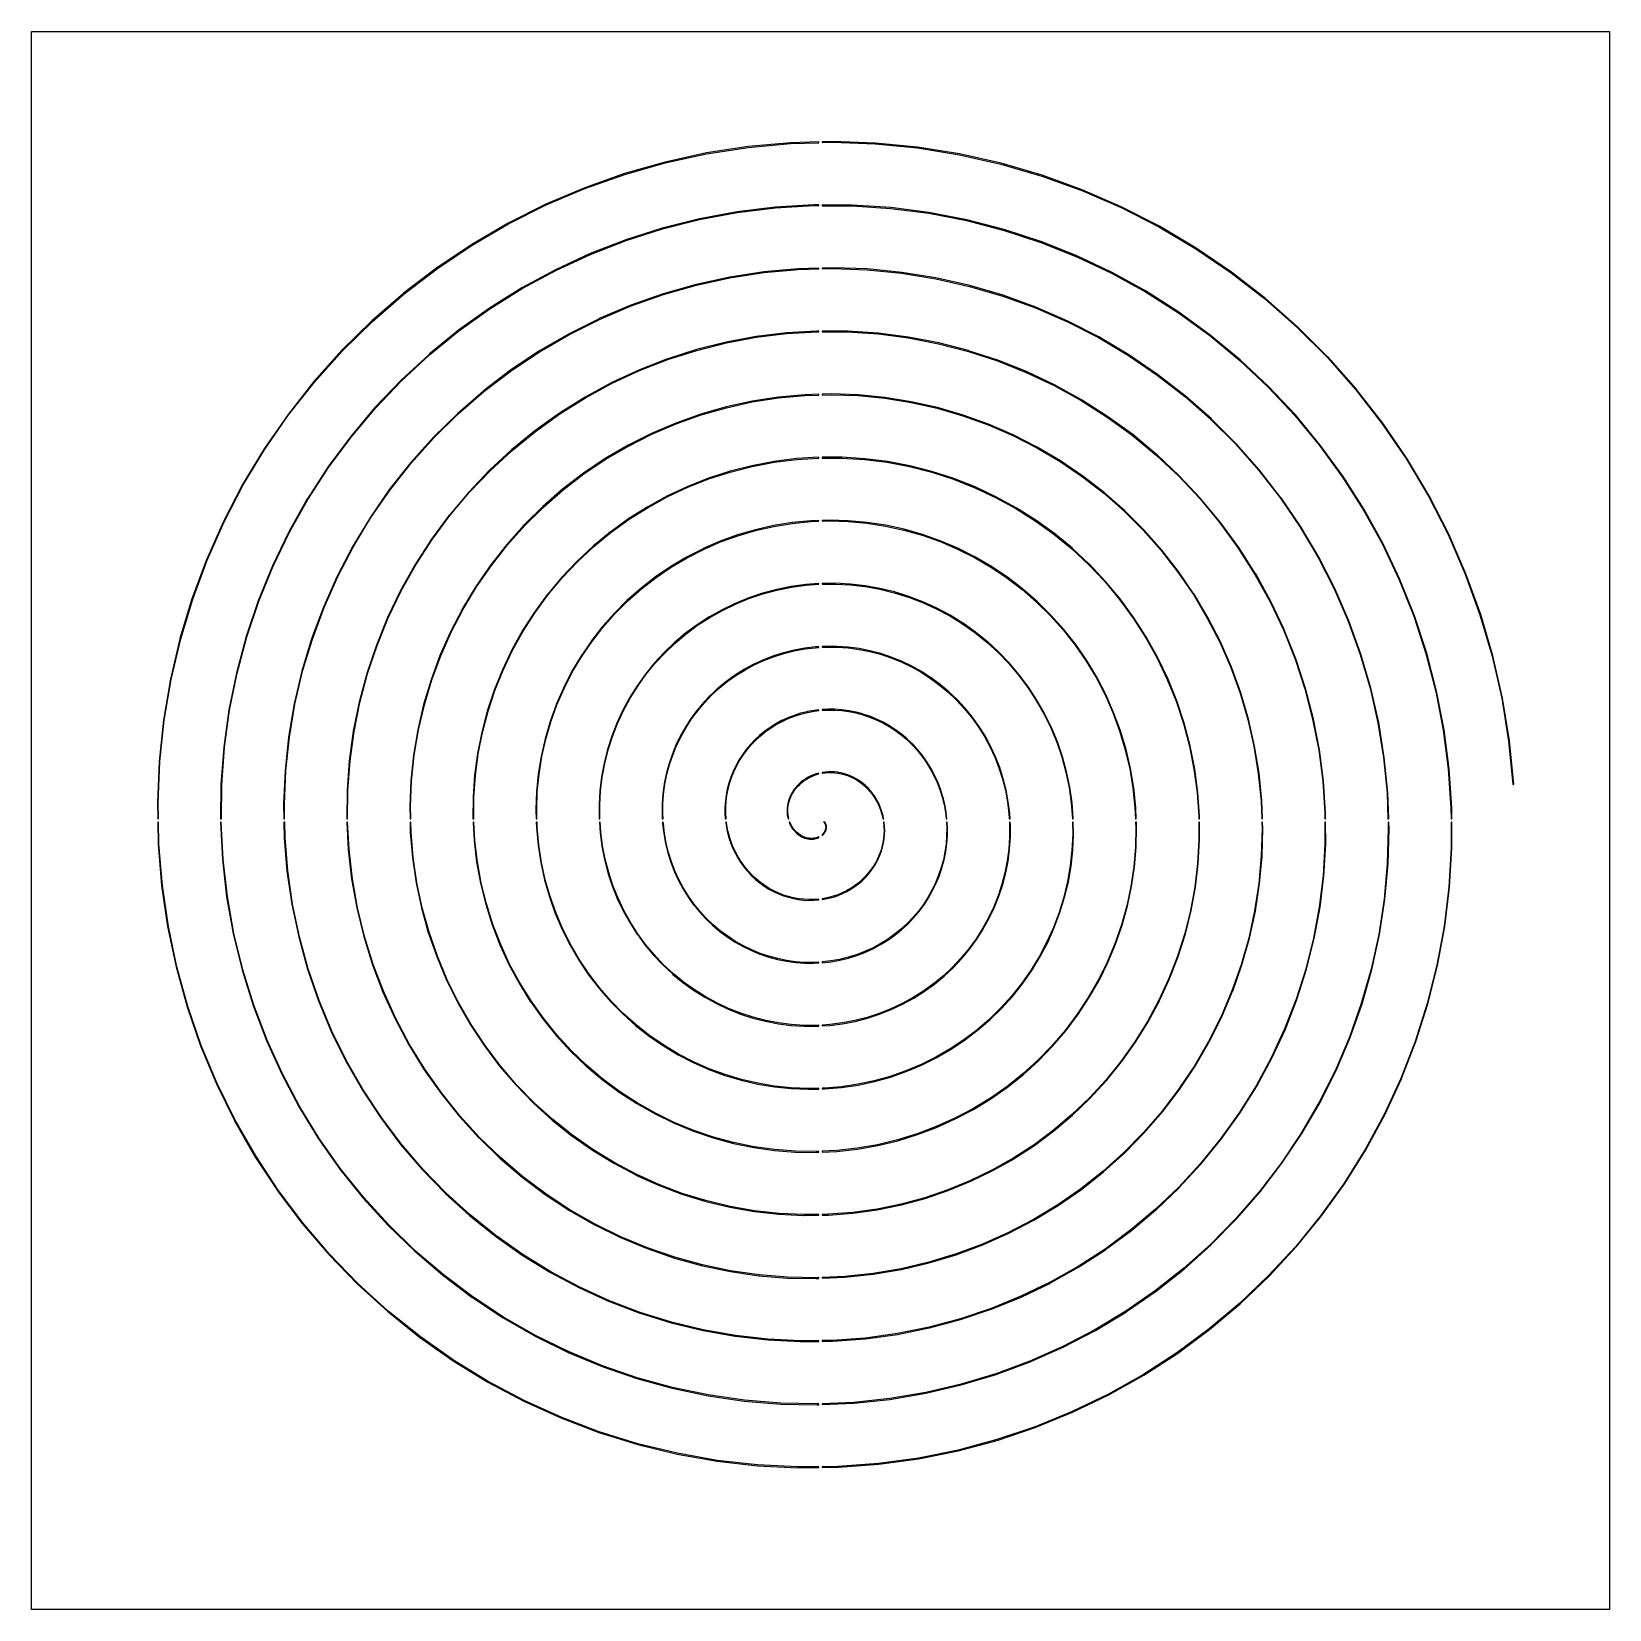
# Model space of a CAD drawing. Extents: x 1.97 to 5.91, y -5.91 to -1.97.
import ezdxf

# ---------------------------------------------------------------- set-up
doc = ezdxf.new("R2010")
doc.units = 0
doc.header["$MEASUREMENT"] = 0
doc.layers.add('WHITE', color=7, linetype='CONTINUOUS')

msp = doc.modelspace()

# ---------------------------------------------------------------- linework, layer by layer
at = {"layer": 'WHITE', "linetype": 'CONTINUOUS'}
for p, q in [((1.9685, -1.9685), (5.9055, -1.9685)), ((1.9685, -5.9055), (1.9685, -1.9685)), ((5.9055, -1.9685), (5.9055, -5.9055)), ((3.9331, -2.2439), (3.8622, -2.2459)), ((3.9331, -2.2459), (3.9331, -2.2439)), ((3.9679, -2.2429), (3.9409, -2.2437)), ((3.9409, -2.2437), (3.9409, -2.2457)), ((3.968, -2.2429), (3.9679, -2.2429)), ((3.968, -2.2429), (3.968, -2.2429)), ((4.0738, -2.2466), (3.968, -2.2429)), ((3.6524, -2.2715), (3.5494, -2.294)), ((3.5498, -2.2959), (3.6528, -2.2734)), ((3.6524, -2.2715), (3.6524, -2.2715)), ((3.6525, -2.2715), (3.6524, -2.2715)), ((3.7568, -2.2554), (3.6525, -2.2715)), ((3.6525, -2.2715), (3.6525, -2.2715)), ((3.6528, -2.2734), (3.7571, -2.2574)), ((3.7568, -2.2554), (3.7568, -2.2554)), ((3.7569, -2.2554), (3.7568, -2.2554)), ((3.8621, -2.2459), (3.7569, -2.2554)), ((3.7569, -2.2554), (3.7569, -2.2554)), ((3.7571, -2.2574), (3.8623, -2.2478)), ((3.8621, -2.2459), (3.8621, -2.2459)), ((3.8622, -2.2459), (3.8621, -2.2459)), ((3.8623, -2.2478), (3.9331, -2.2459)), ((3.9409, -2.2457), (3.968, -2.2449)), ((3.968, -2.2449), (4.0737, -2.2486)), ((4.0737, -2.2486), (4.1791, -2.2589)), ((4.0738, -2.2466), (4.0738, -2.2466)), ((4.0739, -2.2466), (4.0738, -2.2466)), ((4.0739, -2.2466), (4.0739, -2.2466)), ((4.1794, -2.2569), (4.0739, -2.2466)), ((4.1791, -2.2589), (4.2838, -2.2757)), ((4.1794, -2.2569), (4.1794, -2.2569)), ((4.1794, -2.2569), (4.1794, -2.2569)), ((4.1794, -2.2569), (4.1794, -2.2569)), ((4.2841, -2.2738), (4.1794, -2.2569)), ((4.2838, -2.2757), (4.3873, -2.2991)), ((4.2841, -2.2738), (4.2841, -2.2738)), ((4.2842, -2.2738), (4.2841, -2.2738)), ((4.2842, -2.2738), (4.2842, -2.2738)), ((4.3878, -2.2972), (4.2842, -2.2738)), ((3.5493, -2.294), (3.4479, -2.3229)), ((3.4485, -2.3248), (3.5498, -2.2959)), ((3.5493, -2.294), (3.5493, -2.294)), ((3.5493, -2.294), (3.5493, -2.294)), ((3.5494, -2.294), (3.5493, -2.294)), ((3.5494, -2.294), (3.5494, -2.294)), ((4.3873, -2.2991), (4.4892, -2.329)), ((4.3878, -2.2972), (4.3878, -2.2972)), ((4.3878, -2.2972), (4.3878, -2.2972)), ((4.3878, -2.2972), (4.3878, -2.2972)), ((4.3878, -2.2972), (4.3878, -2.2972)), ((4.4898, -2.3271), (4.3878, -2.2972)), ((3.3486, -2.3581), (3.2518, -2.3994)), ((3.2526, -2.4012), (3.3493, -2.36)), ((3.4479, -2.323), (3.3486, -2.3581)), ((3.3486, -2.3581), (3.3486, -2.3581)), ((3.3486, -2.3581), (3.3486, -2.3581)), ((3.3486, -2.3581), (3.3486, -2.3581)), ((3.3493, -2.36), (3.4485, -2.3248)), ((3.4479, -2.3229), (3.4479, -2.323)), ((3.4479, -2.323), (3.4479, -2.323)), ((3.4479, -2.323), (3.4479, -2.323)), ((4.4892, -2.329), (4.5892, -2.3651)), ((4.4898, -2.3271), (4.4898, -2.3271)), ((4.4899, -2.3271), (4.4898, -2.3271)), ((4.4899, -2.3271), (4.4899, -2.3271)), ((4.5899, -2.3633), (4.4899, -2.3271)), ((3.2517, -2.3994), (3.1578, -2.4466)), ((3.1587, -2.4483), (3.2526, -2.4012)), ((3.2518, -2.3994), (3.2517, -2.3994)), ((3.2518, -2.3994), (3.2518, -2.3994)), ((3.2518, -2.3994), (3.2518, -2.3994)), ((3.92, -2.401), (3.8243, -2.4066)), ((3.92, -2.401), (3.92, -2.401)), ((3.9201, -2.401), (3.92, -2.401)), ((3.9331, -2.401), (3.9201, -2.401)), ((3.9331, -2.403), (3.9331, -2.401)), ((3.9409, -2.401), (3.9409, -2.403)), ((4.0161, -2.4013), (3.9409, -2.401)), ((4.0161, -2.4013), (4.0161, -2.4013)), ((4.0161, -2.4013), (4.0161, -2.4013)), ((4.112, -2.4077), (4.0161, -2.4013)), ((4.5892, -2.3651), (4.6868, -2.4075)), ((4.5899, -2.3633), (4.5899, -2.3633)), ((4.5899, -2.3633), (4.5899, -2.3633)), ((4.5899, -2.3633), (4.5899, -2.3633)), ((4.6876, -2.4058), (4.5899, -2.3633)), ((3.6349, -2.4357), (3.5422, -2.459)), ((3.5427, -2.4609), (3.6354, -2.4376)), ((3.6349, -2.4357), (3.6349, -2.4357)), ((3.635, -2.4357), (3.6349, -2.4357)), ((3.7291, -2.4182), (3.635, -2.4356)), ((3.635, -2.4356), (3.635, -2.4357)), ((3.6354, -2.4376), (3.7294, -2.4201)), ((3.8242, -2.4066), (3.7291, -2.4182)), ((3.7291, -2.4182), (3.7291, -2.4182)), ((3.7291, -2.4182), (3.7291, -2.4182)), ((3.7291, -2.4182), (3.7291, -2.4182)), ((3.7294, -2.4201), (3.8244, -2.4085)), ((3.8242, -2.4066), (3.8242, -2.4066)), ((3.8243, -2.4066), (3.8242, -2.4066)), ((3.8243, -2.4066), (3.8243, -2.4066)), ((3.8244, -2.4085), (3.9201, -2.4029)), ((3.9201, -2.4029), (3.9331, -2.403)), ((3.9409, -2.403), (4.016, -2.4033)), ((4.016, -2.4033), (4.1118, -2.4097)), ((4.1118, -2.4097), (4.2072, -2.422)), ((4.112, -2.4077), (4.112, -2.4077)), ((4.1121, -2.4077), (4.112, -2.4077)), ((4.1121, -2.4077), (4.1121, -2.4077)), ((4.2075, -2.4201), (4.1121, -2.4077)), ((4.2072, -2.422), (4.3016, -2.4403)), ((4.2075, -2.4201), (4.2075, -2.4201)), ((4.2075, -2.4201), (4.2075, -2.4201)), ((4.2075, -2.4201), (4.2075, -2.4201)), ((4.302, -2.4384), (4.2075, -2.4201)), ((4.3016, -2.4403), (4.3949, -2.4645)), ((4.302, -2.4384), (4.302, -2.4384)), ((4.3021, -2.4384), (4.302, -2.4384)), ((4.3954, -2.4627), (4.3021, -2.4384)), ((4.6868, -2.4075), (4.7816, -2.456)), ((4.6876, -2.4058), (4.6876, -2.4058)), ((4.6876, -2.4058), (4.6876, -2.4058)), ((4.6876, -2.4058), (4.6876, -2.4058)), ((4.7825, -2.4543), (4.6876, -2.4058)), ((3.1578, -2.4466), (3.0671, -2.4995)), ((3.0681, -2.5012), (3.1587, -2.4483)), ((3.1578, -2.4466), (3.1578, -2.4466)), ((3.1578, -2.4466), (3.1578, -2.4466)), ((3.5421, -2.459), (3.4511, -2.488)), ((3.4518, -2.4899), (3.5427, -2.4609)), ((3.5421, -2.459), (3.5421, -2.459)), ((3.5422, -2.459), (3.5421, -2.459)), ((3.5422, -2.459), (3.5422, -2.459)), ((3.5422, -2.459), (3.5422, -2.459)), ((4.3949, -2.4645), (4.4865, -2.4946)), ((4.3955, -2.4627), (4.3954, -2.4627)), ((4.3955, -2.4627), (4.3955, -2.4627)), ((4.4871, -2.4927), (4.3955, -2.4627)), ((4.7816, -2.456), (4.8733, -2.5103)), ((4.7825, -2.4543), (4.7825, -2.4543)), ((4.7826, -2.4543), (4.7825, -2.4543)), ((4.7826, -2.4543), (4.7826, -2.4543)), ((4.8744, -2.5087), (4.7826, -2.4543)), ((3.067, -2.4995), (2.9799, -2.5579)), ((2.981, -2.5595), (3.0681, -2.5012)), ((3.067, -2.4995), (3.067, -2.4995)), ((3.0671, -2.4995), (3.067, -2.4995)), ((3.4511, -2.488), (3.3622, -2.5226)), ((3.3629, -2.5244), (3.4518, -2.4899)), ((3.4511, -2.488), (3.4511, -2.488)), ((3.4511, -2.488), (3.4511, -2.488)), ((3.4511, -2.488), (3.4511, -2.488)), ((4.4865, -2.4946), (4.5762, -2.5303)), ((4.4871, -2.4927), (4.4871, -2.4927)), ((4.4872, -2.4927), (4.4871, -2.4927)), ((4.4872, -2.4927), (4.4872, -2.4927)), ((4.5769, -2.5285), (4.4872, -2.4927)), ((4.8733, -2.5103), (4.9616, -2.5704)), ((4.8744, -2.5087), (4.8744, -2.5087)), ((4.8744, -2.5087), (4.8744, -2.5087)), ((4.8744, -2.5087), (4.8744, -2.5087)), ((4.9627, -2.5687), (4.8744, -2.5087)), ((2.9798, -2.5579), (2.8966, -2.6216)), ((2.9798, -2.558), (2.9798, -2.5579)), ((2.9799, -2.5579), (2.9798, -2.558)), ((2.9799, -2.5579), (2.9799, -2.5579)), ((3.3621, -2.5226), (3.2756, -2.5627)), ((3.2765, -2.5645), (3.3629, -2.5244)), ((3.3621, -2.5226), (3.3621, -2.5226)), ((3.3622, -2.5226), (3.3621, -2.5226)), ((3.3622, -2.5226), (3.3622, -2.5226)), ((3.9331, -2.5588), (3.8814, -2.5602)), ((3.9331, -2.5608), (3.9331, -2.5588)), ((3.9675, -2.5579), (3.9409, -2.5586)), ((3.9409, -2.5586), (3.9409, -2.5605)), ((3.9675, -2.5579), (3.9675, -2.5579)), ((3.9675, -2.5579), (3.9675, -2.5579)), ((3.9676, -2.5579), (3.9675, -2.5579)), ((3.9676, -2.5579), (3.9676, -2.5579)), ((4.0537, -2.5609), (3.9676, -2.5579)), ((4.5762, -2.5303), (4.6635, -2.5716)), ((4.5769, -2.5285), (4.5769, -2.5285)), ((4.577, -2.5285), (4.5769, -2.5285)), ((4.577, -2.5285), (4.577, -2.5285)), ((4.6644, -2.5698), (4.577, -2.5285)), ((2.8978, -2.6232), (2.981, -2.5595)), ((3.2756, -2.5627), (3.1919, -2.6081)), ((3.1928, -2.6098), (3.2765, -2.5645)), ((3.2756, -2.5627), (3.2756, -2.5627)), ((3.2756, -2.5627), (3.2756, -2.5627)), ((3.2756, -2.5627), (3.2756, -2.5627)), ((3.7107, -2.581), (3.6268, -2.5993)), ((3.6273, -2.6012), (3.7111, -2.5829)), ((3.7956, -2.5679), (3.7107, -2.581)), ((3.7107, -2.581), (3.7107, -2.581)), ((3.7107, -2.581), (3.7107, -2.581)), ((3.7107, -2.581), (3.7107, -2.581)), ((3.7111, -2.5829), (3.7959, -2.5699)), ((3.7956, -2.5679), (3.7956, -2.5679)), ((3.7957, -2.5679), (3.7956, -2.5679)), ((3.8814, -2.5602), (3.7957, -2.5679)), ((3.7957, -2.5679), (3.7957, -2.5679)), ((3.7959, -2.5699), (3.8815, -2.5622)), ((3.8814, -2.5602), (3.8814, -2.5602)), ((3.8814, -2.5602), (3.8814, -2.5602)), ((3.8815, -2.5622), (3.9331, -2.5608)), ((3.9409, -2.5605), (3.9675, -2.5598)), ((3.9675, -2.5598), (4.0536, -2.5629)), ((4.0536, -2.5629), (4.1395, -2.5713)), ((4.0537, -2.5609), (4.0537, -2.5609)), ((4.0538, -2.5609), (4.0537, -2.5609)), ((4.0538, -2.5609), (4.0538, -2.5609)), ((4.1397, -2.5693), (4.0538, -2.5609)), ((4.1395, -2.5713), (4.2247, -2.5851)), ((4.1397, -2.5693), (4.1397, -2.5693)), ((4.1397, -2.5693), (4.1397, -2.5693)), ((4.1397, -2.5693), (4.1397, -2.5693)), ((4.225, -2.5831), (4.1397, -2.5693)), ((4.2247, -2.5851), (4.309, -2.6042)), ((4.225, -2.5831), (4.225, -2.5831)), ((4.2251, -2.5831), (4.225, -2.5831)), ((4.2251, -2.5831), (4.2251, -2.5831)), ((4.3095, -2.6022), (4.2251, -2.5831)), ((4.6635, -2.5716), (4.7482, -2.6183)), ((4.6644, -2.5698), (4.6644, -2.5698)), ((4.6645, -2.5698), (4.6644, -2.5698)), ((4.6645, -2.5698), (4.6645, -2.5698)), ((4.7492, -2.6166), (4.6645, -2.5698)), ((4.9616, -2.5704), (5.0459, -2.6358)), ((4.9627, -2.5687), (4.9627, -2.5687)), ((4.9627, -2.5688), (4.9627, -2.5687)), ((4.9627, -2.5688), (4.9627, -2.5688)), ((5.0472, -2.6343), (4.9627, -2.5688)), ((2.8965, -2.6217), (2.8175, -2.6903)), ((2.8188, -2.6918), (2.8978, -2.6232)), ((2.8966, -2.6216), (2.8965, -2.6217)), ((2.8965, -2.6217), (2.8965, -2.6217)), ((2.8966, -2.6216), (2.8966, -2.6216)), ((3.1918, -2.6081), (3.1112, -2.6585)), ((3.1122, -2.6602), (3.1928, -2.6098)), ((3.1918, -2.6081), (3.1918, -2.6081)), ((3.1918, -2.6081), (3.1918, -2.6081)), ((3.1919, -2.6081), (3.1918, -2.6081)), ((3.5443, -2.6228), (3.4636, -2.6513)), ((3.4642, -2.6532), (3.5449, -2.6246)), ((3.6268, -2.5993), (3.5443, -2.6228)), ((3.5443, -2.6228), (3.5443, -2.6228)), ((3.5443, -2.6228), (3.5443, -2.6228)), ((3.5443, -2.6228), (3.5443, -2.6228)), ((3.5449, -2.6246), (3.6273, -2.6012)), ((3.6268, -2.5993), (3.6268, -2.5993)), ((3.6268, -2.5993), (3.6268, -2.5993)), ((3.6268, -2.5993), (3.6268, -2.5993)), ((3.6268, -2.5993), (3.6268, -2.5993)), ((4.309, -2.6042), (4.392, -2.6285)), ((4.3095, -2.6022), (4.3095, -2.6022)), ((4.3095, -2.6022), (4.3095, -2.6022)), ((4.3095, -2.6023), (4.3095, -2.6022)), ((4.3095, -2.6023), (4.3095, -2.6023)), ((4.3926, -2.6266), (4.3095, -2.6023)), ((4.392, -2.6285), (4.4735, -2.658)), ((4.3927, -2.6267), (4.3926, -2.6266)), ((4.3927, -2.6266), (4.3927, -2.6267)), ((4.4742, -2.6562), (4.3927, -2.6266)), ((4.7482, -2.6183), (4.8299, -2.6702)), ((4.7492, -2.6166), (4.7492, -2.6166)), ((4.7492, -2.6166), (4.7492, -2.6166)), ((4.7492, -2.6166), (4.7492, -2.6166)), ((4.7492, -2.6166), (4.7492, -2.6166)), ((4.831, -2.6686), (4.7492, -2.6166)), ((5.0459, -2.6358), (5.1261, -2.7065)), ((5.0472, -2.6343), (5.0472, -2.6343)), ((5.0472, -2.6343), (5.0472, -2.6343)), ((5.0472, -2.6343), (5.0472, -2.6343)), ((5.1274, -2.705), (5.0472, -2.6343)), ((3.1111, -2.6585), (3.0338, -2.7138)), ((3.035, -2.7154), (3.1122, -2.6602)), ((3.1111, -2.6585), (3.1111, -2.6585)), ((3.1112, -2.6585), (3.1111, -2.6585)), ((3.4635, -2.6513), (3.3848, -2.6848)), ((3.3856, -2.6866), (3.4642, -2.6532)), ((3.4635, -2.6514), (3.4635, -2.6513)), ((3.4636, -2.6513), (3.4635, -2.6514)), ((3.4636, -2.6513), (3.4636, -2.6513)), ((4.4735, -2.658), (4.553, -2.6926)), ((4.4742, -2.6562), (4.4742, -2.6562)), ((4.4742, -2.6562), (4.4742, -2.6562)), ((4.4742, -2.6562), (4.4742, -2.6562)), ((4.5538, -2.6908), (4.4742, -2.6562)), ((4.8299, -2.6702), (4.9083, -2.7272)), ((4.831, -2.6686), (4.831, -2.6686)), ((4.831, -2.6686), (4.831, -2.6686)), ((4.831, -2.6686), (4.831, -2.6686)), ((4.9094, -2.7257), (4.831, -2.6686)), ((2.8175, -2.6904), (2.7429, -2.7638)), ((2.7443, -2.7652), (2.8188, -2.6918)), ((2.8175, -2.6903), (2.8175, -2.6903)), ((2.8175, -2.6903), (2.8175, -2.6904)), ((3.0338, -2.7139), (2.9602, -2.7738)), ((2.9615, -2.7753), (3.035, -2.7154)), ((3.0338, -2.7138), (3.0338, -2.7138)), ((3.0338, -2.7138), (3.0338, -2.7139)), ((3.0338, -2.7139), (3.0338, -2.7139)), ((3.3847, -2.6849), (3.3084, -2.7232)), ((3.3093, -2.7249), (3.3856, -2.6866)), ((3.3848, -2.6848), (3.3847, -2.6849)), ((3.3847, -2.6849), (3.3847, -2.6849)), ((3.3848, -2.6848), (3.3848, -2.6848)), ((3.9282, -2.7158), (3.8521, -2.7203)), ((3.9282, -2.7158), (3.9282, -2.7158)), ((3.9283, -2.7158), (3.9282, -2.7158)), ((3.9331, -2.7158), (3.9283, -2.7158)), ((3.9331, -2.7177), (3.9331, -2.7158)), ((3.9409, -2.7158), (3.9409, -2.7178)), ((4.0046, -2.716), (3.9409, -2.7158)), ((4.0046, -2.716), (4.0046, -2.716)), ((4.0046, -2.716), (4.0046, -2.716)), ((4.0809, -2.7211), (4.0046, -2.716)), ((4.553, -2.6926), (4.6303, -2.7322)), ((4.5538, -2.6909), (4.5538, -2.6908)), ((4.5539, -2.6909), (4.5538, -2.6909)), ((4.5539, -2.6909), (4.5539, -2.6909)), ((4.6312, -2.7304), (4.5539, -2.6909)), ((5.1261, -2.7065), (5.2018, -2.7821)), ((5.1274, -2.705), (5.1274, -2.705)), ((5.1275, -2.7051), (5.1274, -2.705)), ((5.2032, -2.7807), (5.1275, -2.7051)), ((3.3083, -2.7232), (3.2346, -2.7661)), ((3.2356, -2.7678), (3.3093, -2.7249)), ((3.3084, -2.7232), (3.3083, -2.7232)), ((3.3084, -2.7232), (3.3084, -2.7232)), ((3.7016, -2.7434), (3.628, -2.7619)), ((3.6285, -2.7639), (3.7021, -2.7453)), ((3.7016, -2.7434), (3.7016, -2.7434)), ((3.7017, -2.7434), (3.7016, -2.7434)), ((3.7764, -2.7295), (3.7017, -2.7434)), ((3.7017, -2.7434), (3.7017, -2.7434)), ((3.7021, -2.7453), (3.7768, -2.7314)), ((3.7764, -2.7295), (3.7764, -2.7295)), ((3.7765, -2.7295), (3.7764, -2.7295)), ((3.8521, -2.7203), (3.7765, -2.7295)), ((3.7765, -2.7295), (3.7765, -2.7295)), ((3.7768, -2.7314), (3.8523, -2.7222)), ((3.8521, -2.7203), (3.8521, -2.7203)), ((3.8521, -2.7203), (3.8521, -2.7203)), ((3.8521, -2.7203), (3.8521, -2.7203)), ((3.8523, -2.7222), (3.9283, -2.7177)), ((3.9283, -2.7177), (3.9331, -2.7177)), ((3.9409, -2.7178), (4.0045, -2.718)), ((4.0045, -2.718), (4.0807, -2.723)), ((4.0807, -2.723), (4.1566, -2.7329)), ((4.0809, -2.7211), (4.0809, -2.7211)), ((4.081, -2.7211), (4.0809, -2.7211)), ((4.081, -2.7211), (4.081, -2.7211)), ((4.1568, -2.7309), (4.081, -2.7211)), ((4.1566, -2.7329), (4.2317, -2.7474)), ((4.1568, -2.7309), (4.1568, -2.7309)), ((4.1569, -2.7309), (4.1568, -2.7309)), ((4.1569, -2.7309), (4.1569, -2.7309)), ((4.2321, -2.7455), (4.1569, -2.7309)), ((4.2317, -2.7474), (4.3059, -2.7666)), ((4.2321, -2.7455), (4.2321, -2.7455)), ((4.2322, -2.7455), (4.2321, -2.7455)), ((4.3064, -2.7647), (4.2322, -2.7455)), ((4.6303, -2.7322), (4.7051, -2.7765)), ((4.6312, -2.7305), (4.6312, -2.7304)), ((4.6313, -2.7305), (4.6312, -2.7305)), ((4.6313, -2.7305), (4.6313, -2.7305)), ((4.6313, -2.7305), (4.6313, -2.7305)), ((4.7061, -2.7749), (4.6313, -2.7305)), ((4.9083, -2.7272), (4.983, -2.7891)), ((4.9094, -2.7257), (4.9094, -2.7257)), ((4.9095, -2.7257), (4.9094, -2.7257)), ((4.9095, -2.7257), (4.9095, -2.7257)), ((4.9843, -2.7876), (4.9095, -2.7257)), ((2.7429, -2.7638), (2.6732, -2.8417)), ((2.6747, -2.843), (2.7443, -2.7652)), ((2.7429, -2.7638), (2.7429, -2.7638)), ((2.7429, -2.7638), (2.7429, -2.7638)), ((2.9602, -2.7739), (2.8906, -2.8383)), ((2.8919, -2.8397), (2.9615, -2.7753)), ((2.9602, -2.7738), (2.9602, -2.7738)), ((2.9602, -2.7738), (2.9602, -2.7739)), ((2.9602, -2.7739), (2.9602, -2.7739)), ((3.2346, -2.7662), (3.1637, -2.8136)), ((3.1649, -2.8152), (3.2356, -2.7678)), ((3.2346, -2.7661), (3.2346, -2.7662)), ((3.2346, -2.7662), (3.2346, -2.7662)), ((3.5556, -2.7851), (3.4851, -2.8126)), ((3.4858, -2.8144), (3.5563, -2.7869)), ((3.5557, -2.785), (3.5556, -2.7851)), ((3.5556, -2.7851), (3.5556, -2.7851)), ((3.6279, -2.762), (3.5557, -2.785)), ((3.5557, -2.785), (3.5557, -2.785)), ((3.5563, -2.7869), (3.6285, -2.7639)), ((3.6279, -2.762), (3.6279, -2.762)), ((3.628, -2.762), (3.6279, -2.762)), ((3.628, -2.7619), (3.628, -2.762)), ((3.628, -2.762), (3.628, -2.762)), ((4.3059, -2.7666), (4.3789, -2.7905)), ((4.3064, -2.7647), (4.3064, -2.7647)), ((4.3064, -2.7647), (4.3064, -2.7647)), ((4.3065, -2.7648), (4.3064, -2.7647)), ((4.3065, -2.7648), (4.3065, -2.7648)), ((4.3795, -2.7886), (4.3065, -2.7648)), ((4.3789, -2.7905), (4.4503, -2.8189)), ((4.3795, -2.7886), (4.3795, -2.7886)), ((4.3796, -2.7887), (4.3795, -2.7886)), ((4.3796, -2.7887), (4.3796, -2.7887)), ((4.451, -2.8171), (4.3796, -2.7887)), ((4.7051, -2.7765), (4.777, -2.8255)), ((4.7061, -2.7749), (4.7061, -2.7749)), ((4.7061, -2.7749), (4.7061, -2.7749)), ((4.7781, -2.8239), (4.7061, -2.7749)), ((4.983, -2.7891), (5.0538, -2.8556)), ((4.9843, -2.7876), (4.9843, -2.7876)), ((4.9843, -2.7877), (4.9843, -2.7876)), ((4.9843, -2.7877), (4.9843, -2.7877)), ((5.0551, -2.8542), (4.9843, -2.7877)), ((5.2018, -2.7821), (5.2727, -2.8624)), ((5.2033, -2.7808), (5.2032, -2.7807)), ((5.2033, -2.7808), (5.2033, -2.7808)), ((5.2742, -2.8611), (5.2033, -2.7808)), ((3.1637, -2.8136), (3.096, -2.8653)), ((3.0973, -2.8669), (3.1649, -2.8152)), ((3.1637, -2.8136), (3.1637, -2.8136)), ((3.1637, -2.8136), (3.1637, -2.8136)), ((3.1637, -2.8136), (3.1637, -2.8136)), ((3.485, -2.8126), (3.4164, -2.8444)), ((3.4172, -2.8462), (3.4858, -2.8144)), ((3.485, -2.8126), (3.485, -2.8126)), ((3.4851, -2.8126), (3.485, -2.8126)), ((3.4851, -2.8126), (3.4851, -2.8126)), ((4.4503, -2.8189), (4.5198, -2.8518)), ((4.451, -2.8171), (4.451, -2.8171)), ((4.4511, -2.8171), (4.451, -2.8171)), ((4.4511, -2.8171), (4.4511, -2.8171)), ((4.5207, -2.85), (4.4511, -2.8171)), ((4.777, -2.8255), (4.8458, -2.879)), ((4.7781, -2.8239), (4.7781, -2.8239)), ((4.7782, -2.824), (4.7781, -2.8239)), ((4.7782, -2.8239), (4.7782, -2.824)), ((4.847, -2.8774), (4.7782, -2.8239)), ((2.6731, -2.8417), (2.6085, -2.9237)), ((2.61, -2.9249), (2.6747, -2.843)), ((2.6731, -2.8417), (2.6731, -2.8417)), ((2.6732, -2.8417), (2.6731, -2.8417)), ((2.6732, -2.8417), (2.6732, -2.8417)), ((2.8905, -2.8383), (2.8251, -2.9068)), ((2.8266, -2.9082), (2.8919, -2.8397)), ((2.8905, -2.8383), (2.8905, -2.8383)), ((2.8906, -2.8383), (2.8905, -2.8383)), ((2.8906, -2.8383), (2.8906, -2.8383)), ((3.096, -2.8654), (3.0318, -2.9211)), ((3.0331, -2.9226), (3.0973, -2.8669)), ((3.096, -2.8653), (3.0961, -2.8653)), ((3.0961, -2.8653), (3.096, -2.8654)), ((3.096, -2.8654), (3.096, -2.8654)), ((3.4163, -2.8444), (3.3499, -2.8804)), ((3.3509, -2.8821), (3.4172, -2.8462)), ((3.4163, -2.8444), (3.4163, -2.8444)), ((3.4164, -2.8444), (3.4163, -2.8444)), ((3.4164, -2.8444), (3.4164, -2.8444)), ((3.9331, -2.8736), (3.8982, -2.8747)), ((3.9331, -2.8756), (3.9331, -2.8736)), ((3.9646, -2.8727), (3.9409, -2.8734)), ((3.9409, -2.8734), (3.9409, -2.8754)), ((3.9646, -2.8727), (3.9646, -2.8727)), ((3.9647, -2.8727), (3.9646, -2.8727)), ((3.9647, -2.8727), (3.9647, -2.8727)), ((3.9647, -2.8727), (3.9647, -2.8727)), ((4.0312, -2.875), (3.9647, -2.8727)), ((4.5198, -2.8518), (4.5873, -2.889)), ((4.5207, -2.85), (4.5207, -2.85)), ((4.5208, -2.85), (4.5207, -2.85)), ((4.5208, -2.85), (4.5208, -2.85)), ((4.5883, -2.8873), (4.5208, -2.85)), ((5.0538, -2.8556), (5.1203, -2.9264)), ((5.0551, -2.8542), (5.0551, -2.8542)), ((5.0552, -2.8542), (5.0551, -2.8542)), ((5.0552, -2.8542), (5.0552, -2.8542)), ((5.0552, -2.8542), (5.0552, -2.8542)), ((5.1218, -2.9251), (5.0552, -2.8542)), ((5.2727, -2.8624), (5.3385, -2.947)), ((5.2742, -2.8611), (5.2742, -2.8611)), ((5.2742, -2.8612), (5.2742, -2.8611)), ((5.2742, -2.8612), (5.2742, -2.8612)), ((5.3401, -2.9458), (5.2742, -2.8612)), ((2.8251, -2.9069), (2.7642, -2.9793)), ((2.7657, -2.9805), (2.8266, -2.9082)), ((2.8251, -2.9068), (2.8251, -2.9068)), ((2.8251, -2.9068), (2.8251, -2.9069)), ((2.8251, -2.9069), (2.8251, -2.9069)), ((3.3499, -2.8804), (3.2859, -2.9205)), ((3.287, -2.9221), (3.3509, -2.8821)), ((3.3499, -2.8804), (3.3499, -2.8804)), ((3.3499, -2.8804), (3.3499, -2.8804)), ((3.3499, -2.8804), (3.3499, -2.8804)), ((3.3499, -2.8804), (3.3499, -2.8804)), ((3.7019, -2.9051), (3.6384, -2.9233)), ((3.639, -2.9252), (3.7024, -2.907)), ((3.7665, -2.8909), (3.7019, -2.9051)), ((3.7019, -2.9051), (3.7019, -2.9051)), ((3.7019, -2.9051), (3.7019, -2.9051)), ((3.7019, -2.9051), (3.7019, -2.9051)), ((3.7019, -2.9051), (3.7019, -2.9051)), ((3.7024, -2.907), (3.7669, -2.8928)), ((3.7665, -2.8909), (3.7665, -2.8909)), ((3.7666, -2.8909), (3.7665, -2.8909)), ((3.8321, -2.8807), (3.7666, -2.8909)), ((3.7666, -2.8909), (3.7666, -2.8909)), ((3.7669, -2.8928), (3.8323, -2.8827)), ((3.8982, -2.8747), (3.8321, -2.8807)), ((3.8321, -2.8807), (3.8321, -2.8807)), ((3.8321, -2.8807), (3.8321, -2.8807)), ((3.8321, -2.8807), (3.8321, -2.8807)), ((3.8323, -2.8827), (3.8983, -2.8766)), ((3.8982, -2.8747), (3.8982, -2.8747)), ((3.8982, -2.8747), (3.8982, -2.8747)), ((3.8982, -2.8747), (3.8982, -2.8747)), ((3.8983, -2.8766), (3.9331, -2.8756)), ((3.9409, -2.8754), (3.9647, -2.8747)), ((3.9647, -2.8747), (4.0311, -2.8769)), ((4.0311, -2.8769), (4.0974, -2.8833)), ((4.0312, -2.875), (4.0312, -2.875)), ((4.0313, -2.875), (4.0312, -2.875)), ((4.0313, -2.875), (4.0313, -2.875)), ((4.0976, -2.8814), (4.0313, -2.875)), ((4.0974, -2.8833), (4.1632, -2.8939)), ((4.0976, -2.8814), (4.0976, -2.8814)), ((4.0976, -2.8814), (4.0976, -2.8814)), ((4.0977, -2.8814), (4.0976, -2.8814)), ((4.1635, -2.892), (4.0977, -2.8814)), ((4.1632, -2.8939), (4.2283, -2.9085)), ((4.1635, -2.892), (4.1635, -2.892)), ((4.1636, -2.892), (4.1635, -2.892)), ((4.1636, -2.892), (4.1636, -2.892)), ((4.2288, -2.9066), (4.1636, -2.892)), ((4.2283, -2.9085), (4.2925, -2.9273)), ((4.2288, -2.9066), (4.2288, -2.9066)), ((4.2288, -2.9066), (4.2288, -2.9066)), ((4.2289, -2.9067), (4.2288, -2.9066)), ((4.2289, -2.9066), (4.2289, -2.9067)), ((4.2931, -2.9254), (4.2289, -2.9066)), ((4.5873, -2.889), (4.6524, -2.9303)), ((4.5883, -2.8873), (4.5883, -2.8873)), ((4.5883, -2.8873), (4.5883, -2.8873)), ((4.5883, -2.8873), (4.5883, -2.8873)), ((4.5883, -2.8873), (4.5883, -2.8873)), ((4.6535, -2.9287), (4.5883, -2.8873)), ((4.8458, -2.879), (4.9112, -2.9367)), ((4.847, -2.8774), (4.847, -2.8774)), ((4.8471, -2.8775), (4.847, -2.8774)), ((4.8471, -2.8775), (4.8471, -2.8775)), ((4.9125, -2.9352), (4.8471, -2.8775)), ((2.6084, -2.9238), (2.5491, -3.0095)), ((2.5507, -3.0106), (2.61, -2.9249)), ((2.6085, -2.9237), (2.6084, -2.9238)), ((2.6084, -2.9238), (2.6084, -2.9238)), ((2.6085, -2.9237), (2.6085, -2.9237)), ((3.0317, -2.9211), (2.9712, -2.9807)), ((2.9726, -2.9821), (3.0331, -2.9226)), ((3.0317, -2.9211), (3.0317, -2.9211)), ((3.0318, -2.9211), (3.0317, -2.9211)), ((3.0318, -2.9211), (3.0318, -2.9211)), ((3.2859, -2.9205), (3.2246, -2.9644)), ((3.2258, -2.966), (3.287, -2.9221)), ((3.2859, -2.9205), (3.2859, -2.9205)), ((3.2859, -2.9205), (3.2859, -2.9205)), ((3.2859, -2.9205), (3.2859, -2.9205)), ((3.5761, -2.9454), (3.5156, -2.9713)), ((3.5164, -2.9731), (3.5769, -2.9472)), ((3.5761, -2.9454), (3.5761, -2.9454)), ((3.5762, -2.9454), (3.5761, -2.9454)), ((3.6383, -2.9233), (3.5762, -2.9454)), ((3.5762, -2.9454), (3.5762, -2.9454)), ((3.5769, -2.9472), (3.639, -2.9252)), ((3.6383, -2.9233), (3.6383, -2.9233)), ((3.6384, -2.9233), (3.6383, -2.9233)), ((3.6384, -2.9233), (3.6384, -2.9233)), ((4.2925, -2.9273), (4.3555, -2.95)), ((4.2931, -2.9254), (4.2931, -2.9254)), ((4.2932, -2.9254), (4.2931, -2.9254)), ((4.2932, -2.9254), (4.2932, -2.9254)), ((4.3562, -2.9482), (4.2932, -2.9254)), ((4.3555, -2.95), (4.417, -2.9767)), ((4.3562, -2.9482), (4.3562, -2.9482)), ((4.3563, -2.9482), (4.3562, -2.9482)), ((4.3563, -2.9482), (4.3563, -2.9482)), ((4.4179, -2.9749), (4.3563, -2.9482)), ((4.6524, -2.9303), (4.7149, -2.9758)), ((4.6535, -2.9287), (4.6535, -2.9287)), ((4.6535, -2.9287), (4.6535, -2.9287)), ((4.6535, -2.9287), (4.6535, -2.9287)), ((4.7161, -2.9742), (4.6535, -2.9287)), ((4.9112, -2.9367), (4.9729, -2.9984)), ((4.9125, -2.9352), (4.9125, -2.9352)), ((4.9126, -2.9353), (4.9125, -2.9352)), ((4.9744, -2.9971), (4.9126, -2.9353)), ((5.1203, -2.9264), (5.1824, -3.0014)), ((5.1218, -2.9251), (5.1218, -2.9251)), ((5.1218, -2.9252), (5.1218, -2.9251)), ((5.1218, -2.9252), (5.1218, -2.9252)), ((5.1839, -3.0002), (5.1218, -2.9252)), ((5.3385, -2.947), (5.3989, -3.0357)), ((5.3401, -2.9458), (5.3401, -2.9458)), ((5.3401, -2.9459), (5.3401, -2.9458)), ((5.3401, -2.9459), (5.3401, -2.9459)), ((5.4006, -3.0346), (5.3401, -2.9459)), ((2.7641, -2.9793), (2.7079, -3.0553)), ((2.7095, -3.0565), (2.7657, -2.9805)), ((2.7641, -2.9793), (2.7641, -2.9793)), ((2.7642, -2.9793), (2.7641, -2.9793)), ((2.7642, -2.9793), (2.7642, -2.9793)), ((2.9712, -2.9808), (2.9146, -3.0439)), ((2.916, -3.0452), (2.9726, -2.9821)), ((2.9712, -2.9807), (2.9712, -2.9808)), ((2.9712, -2.9807), (2.9712, -2.9807)), ((2.9712, -2.9808), (2.9712, -2.9808)), ((3.2246, -2.9644), (3.1663, -3.012)), ((3.1675, -3.0135), (3.2258, -2.966)), ((3.2246, -2.9644), (3.2246, -2.9644)), ((3.2246, -2.9644), (3.2246, -2.9644)), ((3.2246, -2.9644), (3.2246, -2.9644)), ((3.5155, -2.9713), (3.4568, -3.0009)), ((3.4577, -3.0026), (3.5164, -2.9731)), ((3.5155, -2.9713), (3.5155, -2.9713)), ((3.5156, -2.9713), (3.5155, -2.9713)), ((3.5156, -2.9713), (3.5156, -2.9713)), ((4.417, -2.9767), (4.4769, -3.0072)), ((4.4178, -2.9749), (4.4179, -2.9749)), ((4.4179, -2.9749), (4.4178, -2.9749)), ((4.4179, -2.9749), (4.4179, -2.9749)), ((4.4778, -3.0054), (4.4179, -2.9749)), ((4.7149, -2.9758), (4.7744, -3.0251)), ((4.716, -2.9742), (4.7161, -2.9742)), ((4.7161, -2.9742), (4.716, -2.9742)), ((4.7161, -2.9742), (4.7161, -2.9742)), ((4.7757, -3.0236), (4.7161, -2.9742)), ((2.549, -3.0096), (2.4952, -3.0988)), ((2.4969, -3.0998), (2.5507, -3.0106)), ((2.5491, -3.0095), (2.549, -3.0096)), ((2.549, -3.0096), (2.549, -3.0096)), ((2.5491, -3.0095), (2.5491, -3.0095)), ((3.1662, -3.012), (3.1111, -3.0631)), ((3.1124, -3.0645), (3.1675, -3.0135)), ((3.1662, -3.012), (3.1662, -3.012)), ((3.1663, -3.012), (3.1662, -3.012)), ((3.1663, -3.012), (3.1663, -3.012)), ((3.4568, -3.0009), (3.4001, -3.0341)), ((3.4011, -3.0357), (3.4577, -3.0026)), ((3.4568, -3.0009), (3.4568, -3.0009)), ((3.4568, -3.0009), (3.4568, -3.0009)), ((3.9331, -3.0307), (3.8775, -3.0341)), ((3.9331, -3.0326), (3.9331, -3.0307)), ((3.9409, -3.0306), (3.9409, -3.0326)), ((3.9907, -3.0306), (3.9409, -3.0306)), ((3.9907, -3.0306), (3.9907, -3.0306)), ((3.9907, -3.0306), (3.9907, -3.0306)), ((4.0474, -3.0342), (3.9907, -3.0306)), ((4.4769, -3.0072), (4.5348, -3.0414)), ((4.4778, -3.0054), (4.4778, -3.0054)), ((4.4778, -3.0055), (4.4778, -3.0054)), ((4.4778, -3.0055), (4.4778, -3.0055)), ((4.5358, -3.0397), (4.4778, -3.0055)), ((4.7744, -3.0251), (4.8309, -3.0781)), ((4.7757, -3.0236), (4.7757, -3.0236)), ((4.7758, -3.0236), (4.7757, -3.0236)), ((4.7758, -3.0236), (4.7758, -3.0236)), ((4.8323, -3.0767), (4.7758, -3.0236)), ((4.9729, -2.9984), (5.0308, -3.064)), ((4.9744, -2.9971), (4.9744, -2.9971)), ((4.9744, -2.9971), (4.9744, -2.9971)), ((5.0323, -3.0627), (4.9744, -2.9971)), ((5.1824, -3.0014), (5.2397, -3.0801)), ((5.1839, -3.0002), (5.1839, -3.0002)), ((5.1839, -3.0002), (5.1839, -3.0002)), ((5.1839, -3.0002), (5.1839, -3.0002)), ((5.2413, -3.079), (5.1839, -3.0002)), ((2.7079, -3.0554), (2.6566, -3.1346)), ((2.6582, -3.1357), (2.7095, -3.0565)), ((2.7079, -3.0553), (2.7079, -3.0553)), ((2.7079, -3.0553), (2.7079, -3.0554)), ((2.7079, -3.0554), (2.7079, -3.0554)), ((2.9145, -3.044), (2.862, -3.1105)), ((2.8636, -3.1117), (2.916, -3.0452)), ((2.9146, -3.0439), (2.9145, -3.044)), ((2.9145, -3.044), (2.9145, -3.044)), ((2.9146, -3.0439), (2.9146, -3.0439)), ((3.111, -3.0631), (3.0592, -3.1174)), ((3.0607, -3.1188), (3.1124, -3.0645)), ((3.111, -3.0631), (3.111, -3.0631)), ((3.111, -3.0631), (3.111, -3.0631)), ((3.1111, -3.0631), (3.111, -3.0631)), ((3.1111, -3.0631), (3.1111, -3.0631)), ((3.3456, -3.0707), (3.2936, -3.1105)), ((3.4, -3.0341), (3.3456, -3.0707)), ((3.3456, -3.0707), (3.3456, -3.0707)), ((3.3456, -3.0707), (3.3456, -3.0707)), ((3.3456, -3.0707), (3.3456, -3.0707)), ((3.3467, -3.0723), (3.4011, -3.0357)), ((3.4, -3.0341), (3.4, -3.0341)), ((3.4001, -3.0341), (3.4, -3.0341)), ((3.4001, -3.0341), (3.4001, -3.0341)), ((3.7114, -3.0656), (3.6579, -3.0829)), ((3.6586, -3.0847), (3.712, -3.0675)), ((3.7659, -3.0517), (3.7114, -3.0656)), ((3.7114, -3.0656), (3.7114, -3.0656)), ((3.7114, -3.0656), (3.7114, -3.0656)), ((3.7114, -3.0656), (3.7114, -3.0656)), ((3.7114, -3.0656), (3.7114, -3.0656)), ((3.712, -3.0675), (3.7664, -3.0536)), ((3.7659, -3.0517), (3.7659, -3.0517)), ((3.766, -3.0517), (3.7659, -3.0517)), ((3.8214, -3.0412), (3.766, -3.0517)), ((3.766, -3.0517), (3.766, -3.0517)), ((3.7664, -3.0536), (3.8217, -3.0431)), ((3.8775, -3.0341), (3.8214, -3.0412)), ((3.8214, -3.0412), (3.8214, -3.0412)), ((3.8214, -3.0412), (3.8214, -3.0412)), ((3.8214, -3.0412), (3.8214, -3.0412)), ((3.8217, -3.0431), (3.8777, -3.0361)), ((3.8775, -3.0341), (3.8775, -3.0341)), ((3.8775, -3.0341), (3.8775, -3.0341)), ((3.8775, -3.0341), (3.8775, -3.0341)), ((3.8777, -3.0361), (3.9331, -3.0326)), ((3.9409, -3.0326), (3.9906, -3.0326)), ((3.9906, -3.0326), (4.0472, -3.0361)), ((4.0472, -3.0361), (4.1036, -3.0432)), ((4.0474, -3.0342), (4.0474, -3.0342)), ((4.0474, -3.0342), (4.0474, -3.0342)), ((4.0474, -3.0342), (4.0474, -3.0342)), ((4.1038, -3.0413), (4.0474, -3.0342)), ((4.1036, -3.0432), (4.1594, -3.0539)), ((4.1038, -3.0413), (4.1038, -3.0413)), ((4.1039, -3.0413), (4.1038, -3.0413)), ((4.1039, -3.0413), (4.1039, -3.0413)), ((4.1598, -3.0519), (4.1039, -3.0413)), ((4.1594, -3.0539), (4.2146, -3.068)), ((4.1598, -3.052), (4.1598, -3.0519)), ((4.1599, -3.052), (4.1598, -3.052)), ((4.1599, -3.052), (4.1599, -3.052)), ((4.2152, -3.0661), (4.1599, -3.052)), ((4.2146, -3.068), (4.2689, -3.0856)), ((4.2152, -3.0661), (4.2152, -3.0661)), ((4.2152, -3.0661), (4.2152, -3.0661)), ((4.2152, -3.0661), (4.2152, -3.0661)), ((4.2152, -3.0661), (4.2152, -3.0661)), ((4.2696, -3.0837), (4.2152, -3.0661)), ((4.5348, -3.0414), (4.5905, -3.0792)), ((4.5358, -3.0397), (4.5358, -3.0397)), ((4.5358, -3.0398), (4.5358, -3.0397)), ((4.5358, -3.0398), (4.5358, -3.0398)), ((4.5916, -3.0776), (4.5358, -3.0398)), ((5.0308, -3.064), (5.0844, -3.1331)), ((5.0323, -3.0627), (5.0323, -3.0627)), ((5.0323, -3.0628), (5.0323, -3.0627)), ((5.0323, -3.0628), (5.0323, -3.0628)), ((5.086, -3.1319), (5.0323, -3.0628)), ((5.3989, -3.0357), (5.4537, -3.128)), ((5.4006, -3.0346), (5.4006, -3.0346)), ((5.4006, -3.0346), (5.4006, -3.0346)), ((5.4555, -3.127), (5.4006, -3.0346)), ((2.4952, -3.0989), (2.4471, -3.1912)), ((2.4488, -3.1921), (2.4969, -3.0998)), ((2.4952, -3.0988), (2.4952, -3.0989)), ((2.4952, -3.0988), (2.4952, -3.0988)), ((2.4952, -3.0988), (2.4952, -3.0988)), ((2.4952, -3.0989), (2.4952, -3.0989)), ((3.2948, -3.1121), (3.3467, -3.0723)), ((3.6056, -3.1034), (3.555, -3.1272)), ((3.5558, -3.1289), (3.6064, -3.1052)), ((3.6057, -3.1034), (3.6056, -3.1034)), ((3.6579, -3.0829), (3.6057, -3.1034)), ((3.6057, -3.1034), (3.6057, -3.1034)), ((3.6057, -3.1034), (3.6057, -3.1034)), ((3.6064, -3.1052), (3.6586, -3.0847)), ((3.6579, -3.0829), (3.6579, -3.0829)), ((3.6579, -3.0829), (3.6579, -3.0829)), ((3.6579, -3.0829), (3.6579, -3.0829)), ((4.2689, -3.0856), (4.3221, -3.1066)), ((4.2696, -3.0837), (4.2696, -3.0837)), ((4.2696, -3.0837), (4.2696, -3.0837)), ((4.2696, -3.0837), (4.2696, -3.0837)), ((4.3229, -3.1047), (4.2696, -3.0837)), ((4.3221, -3.1066), (4.374, -3.1309)), ((4.3229, -3.1047), (4.3229, -3.1047)), ((4.3229, -3.1048), (4.3229, -3.1047)), ((4.3229, -3.1048), (4.3229, -3.1048)), ((4.3749, -3.1291), (4.3229, -3.1048)), ((4.5905, -3.0792), (4.6438, -3.1206)), ((4.5916, -3.0776), (4.5916, -3.0776)), ((4.5917, -3.0777), (4.5916, -3.0776)), ((4.5917, -3.0777), (4.5917, -3.0777)), ((4.645, -3.119), (4.5917, -3.0777)), ((4.8309, -3.0781), (4.884, -3.1346)), ((4.8323, -3.0767), (4.8323, -3.0767)), ((4.8323, -3.0767), (4.8323, -3.0767)), ((4.8323, -3.0767), (4.8323, -3.0767)), ((4.8323, -3.0767), (4.8323, -3.0767)), ((4.8855, -3.1333), (4.8323, -3.0767)), ((5.2397, -3.0801), (5.292, -3.1624)), ((5.2413, -3.079), (5.2413, -3.079)), ((5.2413, -3.0791), (5.2413, -3.079)), ((5.2413, -3.0791), (5.2413, -3.0791)), ((5.2937, -3.1614), (5.2413, -3.0791)), ((2.6565, -3.1347), (2.6103, -3.2169)), ((2.6121, -3.2179), (2.6582, -3.1357)), ((2.6566, -3.1346), (2.6565, -3.1347)), ((2.6565, -3.1347), (2.6565, -3.1347)), ((2.6566, -3.1346), (2.6566, -3.1346)), ((2.862, -3.1106), (2.8138, -3.1801)), ((2.8154, -3.1812), (2.8636, -3.1117)), ((2.862, -3.1105), (2.862, -3.1105)), ((2.862, -3.1105), (2.862, -3.1106)), ((2.862, -3.1106), (2.862, -3.1106)), ((3.0592, -3.1175), (3.011, -3.1748)), ((3.0125, -3.1761), (3.0607, -3.1188)), ((3.0592, -3.1174), (3.0592, -3.1174)), ((3.0592, -3.1174), (3.0592, -3.1175)), ((3.0592, -3.1175), (3.0592, -3.1175)), ((3.2936, -3.1106), (3.2443, -3.1535)), ((3.2456, -3.155), (3.2948, -3.1121)), ((3.2936, -3.1105), (3.2936, -3.1105)), ((3.2936, -3.1105), (3.2936, -3.1106)), ((3.2936, -3.1106), (3.2936, -3.1106)), ((3.5549, -3.1272), (3.5059, -3.154)), ((3.5069, -3.1557), (3.5558, -3.1289)), ((3.5549, -3.1272), (3.5549, -3.1272)), ((3.555, -3.1272), (3.5549, -3.1272)), ((3.555, -3.1272), (3.555, -3.1272)), ((4.374, -3.1309), (4.4243, -3.1584)), ((4.3749, -3.1291), (4.3749, -3.1291)), ((4.3749, -3.1291), (4.3749, -3.1291)), ((4.4253, -3.1567), (4.3749, -3.1291)), ((4.6438, -3.1206), (4.6945, -3.1652)), ((4.645, -3.119), (4.645, -3.119)), ((4.6451, -3.1191), (4.645, -3.119)), ((4.6451, -3.1191), (4.6451, -3.1191)), ((4.6958, -3.1637), (4.6451, -3.1191)), ((4.884, -3.1346), (4.9335, -3.1944)), ((4.8855, -3.1333), (4.8855, -3.1333)), ((4.8855, -3.1333), (4.8855, -3.1333)), ((4.8855, -3.1333), (4.8855, -3.1333)), ((4.9351, -3.1931), (4.8855, -3.1333)), ((5.0844, -3.1331), (5.1337, -3.2055)), ((5.086, -3.1319), (5.086, -3.1319)), ((5.086, -3.132), (5.086, -3.1319)), ((5.0861, -3.132), (5.086, -3.132)), ((5.1354, -3.2044), (5.0861, -3.132)), ((5.4537, -3.128), (5.5027, -3.2236)), ((5.4555, -3.127), (5.4555, -3.127)), ((5.4555, -3.1271), (5.4555, -3.127)), ((5.4555, -3.1271), (5.4555, -3.1271)), ((5.5045, -3.2228), (5.4555, -3.1271)), ((2.8138, -3.1802), (2.7701, -3.2526)), ((2.7718, -3.2535), (2.8154, -3.1812)), ((2.8138, -3.1801), (2.8138, -3.1801)), ((2.8138, -3.1801), (2.8138, -3.1802)), ((3.0109, -3.1749), (2.9664, -3.2351)), ((2.968, -3.2362), (3.0125, -3.1761)), ((3.011, -3.1748), (3.0109, -3.1749)), ((3.0109, -3.1749), (3.0109, -3.1749)), ((3.011, -3.1748), (3.011, -3.1748)), ((3.2442, -3.1535), (3.1978, -3.1994)), ((3.1992, -3.2008), (3.2456, -3.155)), ((3.2442, -3.1535), (3.2442, -3.1535)), ((3.2443, -3.1535), (3.2442, -3.1535)), ((3.2443, -3.1535), (3.2443, -3.1535)), ((3.4586, -3.1838), (3.4135, -3.2164)), ((3.4146, -3.2179), (3.4597, -3.1854)), ((3.5058, -3.154), (3.4586, -3.1838)), ((3.4586, -3.1838), (3.4586, -3.1838)), ((3.4586, -3.1838), (3.4586, -3.1838)), ((3.4586, -3.1838), (3.4586, -3.1838)), ((3.4597, -3.1854), (3.5069, -3.1557)), ((3.5058, -3.154), (3.5058, -3.154)), ((3.5059, -3.154), (3.5058, -3.154)), ((3.5059, -3.154), (3.5059, -3.154)), ((3.9331, -3.1885), (3.9126, -3.1892)), ((3.9331, -3.1905), (3.9331, -3.1885)), ((3.9593, -3.1876), (3.9409, -3.1882)), ((3.9409, -3.1882), (3.9409, -3.1902)), ((3.9593, -3.1876), (3.9593, -3.1876)), ((3.9594, -3.1876), (3.9593, -3.1876)), ((3.9594, -3.1876), (3.9594, -3.1876)), ((3.9594, -3.1876), (3.9594, -3.1876)), ((4.0063, -3.1889), (3.9594, -3.1876)), ((4.0063, -3.1889), (4.0063, -3.1889)), ((4.0063, -3.1889), (4.0063, -3.1889)), ((4.0531, -3.1931), (4.0063, -3.1889)), ((4.4243, -3.1584), (4.4729, -3.1891)), ((4.4253, -3.1567), (4.4253, -3.1567)), ((4.4253, -3.1567), (4.4253, -3.1567)), ((4.4253, -3.1567), (4.4253, -3.1567)), ((4.4254, -3.1567), (4.4253, -3.1567)), ((4.474, -3.1874), (4.4254, -3.1567)), ((4.474, -3.1874), (4.474, -3.1874)), ((4.474, -3.1875), (4.474, -3.1874)), ((4.474, -3.1875), (4.474, -3.1875)), ((4.5208, -3.2212), (4.474, -3.1875)), ((4.6945, -3.1652), (4.7424, -3.213)), ((4.6958, -3.1637), (4.6958, -3.1637)), ((4.6959, -3.1638), (4.6958, -3.1637)), ((4.7438, -3.2116), (4.6959, -3.1638)), ((5.292, -3.1624), (5.3392, -3.2479)), ((5.2937, -3.1614), (5.2937, -3.1614)), ((5.2937, -3.1614), (5.2937, -3.1614)), ((5.2937, -3.1614), (5.2937, -3.1614)), ((5.2937, -3.1614), (5.2937, -3.1614)), ((5.3409, -3.2469), (5.2937, -3.1614)), ((2.4471, -3.1913), (2.4048, -3.2864)), ((2.4067, -3.2871), (2.4488, -3.1921)), ((2.4471, -3.1912), (2.4471, -3.1912)), ((2.4471, -3.1912), (2.4471, -3.1913)), ((2.4471, -3.1913), (2.4471, -3.1913)), ((2.6103, -3.217), (2.5694, -3.3019)), ((2.5711, -3.3027), (2.6121, -3.2179)), ((2.6103, -3.2169), (2.6103, -3.217)), ((2.6103, -3.217), (2.6103, -3.217)), ((3.1978, -3.1994), (3.1544, -3.248)), ((3.1558, -3.2493), (3.1992, -3.2008)), ((3.1978, -3.1994), (3.1978, -3.1994)), ((3.1978, -3.1994), (3.1978, -3.1994)), ((3.4134, -3.2164), (3.3705, -3.2517)), ((3.3717, -3.2532), (3.4146, -3.2179)), ((3.4134, -3.2164), (3.4134, -3.2164)), ((3.4135, -3.2164), (3.4134, -3.2164)), ((3.4135, -3.2164), (3.4135, -3.2164)), ((3.73, -3.2245), (3.6865, -3.2403)), ((3.6872, -3.2421), (3.7307, -3.2264)), ((3.73, -3.2245), (3.73, -3.2245)), ((3.7301, -3.2245), (3.73, -3.2245)), ((3.7746, -3.2115), (3.7301, -3.2245)), ((3.7301, -3.2245), (3.7301, -3.2245)), ((3.7307, -3.2264), (3.7751, -3.2134)), ((3.7746, -3.2115), (3.7746, -3.2115)), ((3.7746, -3.2115), (3.7746, -3.2115)), ((3.7747, -3.2115), (3.7746, -3.2115)), ((3.82, -3.2012), (3.7747, -3.2114)), ((3.7747, -3.2114), (3.7747, -3.2115)), ((3.7751, -3.2134), (3.8204, -3.2031)), ((3.82, -3.2012), (3.82, -3.2012)), ((3.8201, -3.2012), (3.82, -3.2012)), ((3.866, -3.1938), (3.8201, -3.2012)), ((3.8201, -3.2012), (3.8201, -3.2012)), ((3.8204, -3.2031), (3.8663, -3.1957)), ((3.866, -3.1938), (3.866, -3.1938)), ((3.8661, -3.1938), (3.866, -3.1938)), ((3.9125, -3.1892), (3.8661, -3.1938)), ((3.8661, -3.1938), (3.8661, -3.1938)), ((3.8663, -3.1957), (3.9127, -3.1912)), ((3.9125, -3.1892), (3.9125, -3.1892)), ((3.9126, -3.1892), (3.9125, -3.1892)), ((3.9126, -3.1892), (3.9126, -3.1892)), ((3.9127, -3.1912), (3.9331, -3.1905)), ((3.9409, -3.1902), (3.9594, -3.1895)), ((3.9594, -3.1895), (4.0062, -3.1908)), ((4.0062, -3.1908), (4.0529, -3.1951)), ((4.0529, -3.1951), (4.0993, -3.2022)), ((4.0531, -3.1931), (4.0531, -3.1931)), ((4.0531, -3.1931), (4.0531, -3.1931)), ((4.0531, -3.1931), (4.0531, -3.1931)), ((4.0997, -3.2003), (4.0531, -3.1931)), ((4.0993, -3.2022), (4.1453, -3.2123)), ((4.0997, -3.2003), (4.0997, -3.2003)), ((4.0997, -3.2003), (4.0997, -3.2003)), ((4.0997, -3.2003), (4.0997, -3.2003)), ((4.1458, -3.2104), (4.0997, -3.2003)), ((4.1453, -3.2123), (4.1907, -3.2252)), ((4.1458, -3.2104), (4.1458, -3.2104)), ((4.1458, -3.2104), (4.1458, -3.2104)), ((4.1459, -3.2104), (4.1458, -3.2104)), ((4.1459, -3.2104), (4.1459, -3.2104)), ((4.1913, -3.2234), (4.1459, -3.2104)), ((4.1907, -3.2252), (4.2353, -3.241)), ((4.1913, -3.2234), (4.1913, -3.2234)), ((4.1914, -3.2234), (4.1913, -3.2234)), ((4.1914, -3.2234), (4.1914, -3.2234)), ((4.236, -3.2392), (4.1914, -3.2234)), ((4.4729, -3.1891), (4.5196, -3.2228)), ((4.5196, -3.2228), (4.5641, -3.2594)), ((4.5207, -3.2212), (4.5208, -3.2212)), ((4.5208, -3.2213), (4.5207, -3.2212)), ((4.5208, -3.2213), (4.5208, -3.2213)), ((4.5654, -3.2579), (4.5208, -3.2213)), ((4.7424, -3.213), (4.7873, -3.2637)), ((4.7439, -3.2116), (4.7438, -3.2116)), ((4.7439, -3.2116), (4.7439, -3.2116)), ((4.7888, -3.2624), (4.7439, -3.2116)), ((4.9335, -3.1944), (4.9793, -3.2572)), ((4.9351, -3.1931), (4.9351, -3.1931)), ((4.9351, -3.1932), (4.9351, -3.1931)), ((4.9351, -3.1932), (4.9351, -3.1932)), ((4.9809, -3.2561), (4.9351, -3.1932)), ((5.1337, -3.2055), (5.1785, -3.281)), ((5.1354, -3.2044), (5.1354, -3.2044)), ((5.1354, -3.2045), (5.1354, -3.2044)), ((5.1802, -3.28), (5.1354, -3.2045)), ((5.5027, -3.2236), (5.5457, -3.3223)), ((5.5045, -3.2228), (5.5045, -3.2228)), ((5.5045, -3.2228), (5.5045, -3.2228)), ((5.5045, -3.2228), (5.5045, -3.2228)), ((5.5475, -3.3215), (5.5045, -3.2228)), ((2.77, -3.2526), (2.731, -3.3275)), ((2.7327, -3.3284), (2.7718, -3.2535)), ((2.77, -3.2526), (2.77, -3.2526)), ((2.7701, -3.2526), (2.77, -3.2526)), ((2.7701, -3.2526), (2.7701, -3.2526)), ((2.7701, -3.2526), (2.7701, -3.2526)), ((2.9664, -3.2351), (2.9258, -3.2979)), ((2.9275, -3.299), (2.968, -3.2362)), ((2.9664, -3.2351), (2.9664, -3.2351)), ((2.9664, -3.2351), (2.9665, -3.2351)), ((2.9665, -3.2351), (2.9664, -3.2351)), ((3.1543, -3.2481), (3.1141, -3.2992)), ((3.1157, -3.3004), (3.1558, -3.2493)), ((3.1543, -3.2481), (3.1543, -3.2481)), ((3.1544, -3.2481), (3.1543, -3.2481)), ((3.1544, -3.248), (3.1544, -3.2481)), ((3.3704, -3.2517), (3.3298, -3.2896)), ((3.3312, -3.291), (3.3717, -3.2532)), ((3.3705, -3.2517), (3.3704, -3.2517)), ((3.3705, -3.2517), (3.3705, -3.2517)), ((3.6441, -3.2588), (3.603, -3.2798)), ((3.604, -3.2815), (3.6449, -3.2605)), ((3.6865, -3.2403), (3.6441, -3.2587)), ((3.6441, -3.2587), (3.6441, -3.2587)), ((3.6441, -3.2587), (3.6441, -3.2588)), ((3.6441, -3.2588), (3.6441, -3.2588)), ((3.6449, -3.2605), (3.6872, -3.2421)), ((3.6865, -3.2403), (3.6865, -3.2403)), ((3.6865, -3.2403), (3.6865, -3.2403)), ((3.6865, -3.2403), (3.6865, -3.2403)), ((4.2353, -3.241), (4.2789, -3.2596)), ((4.236, -3.2392), (4.236, -3.2392)), ((4.236, -3.2392), (4.236, -3.2392)), ((4.236, -3.2392), (4.236, -3.2392)), ((4.2797, -3.2578), (4.236, -3.2392)), ((4.2789, -3.2596), (4.3213, -3.281)), ((4.2797, -3.2578), (4.2797, -3.2578)), ((4.2798, -3.2579), (4.2797, -3.2578)), ((4.2798, -3.2579), (4.2798, -3.2579)), ((4.3222, -3.2792), (4.2798, -3.2579)), ((4.5641, -3.2594), (4.6063, -3.2988)), ((4.5654, -3.2579), (4.5654, -3.2579)), ((4.5654, -3.258), (4.5654, -3.2579)), ((4.5654, -3.258), (4.5654, -3.258)), ((4.6077, -3.2974), (4.5654, -3.258)), ((4.7873, -3.2637), (4.829, -3.3172)), ((4.7888, -3.2624), (4.7888, -3.2624)), ((4.7888, -3.2625), (4.7888, -3.2624)), ((4.7888, -3.2625), (4.7888, -3.2625)), ((4.8305, -3.316), (4.7888, -3.2625)), ((4.9793, -3.2572), (5.0211, -3.3228)), ((4.9809, -3.2561), (4.9809, -3.2561)), ((4.9809, -3.2561), (4.9809, -3.2561)), ((4.9809, -3.2561), (4.9809, -3.2561)), ((5.0227, -3.3218), (4.9809, -3.2561)), ((5.3392, -3.2479), (5.3809, -3.3362)), ((5.3409, -3.2469), (5.3409, -3.2469)), ((5.3409, -3.247), (5.3409, -3.2469)), ((5.3409, -3.247), (5.3409, -3.247)), ((5.3827, -3.3354), (5.3409, -3.247)), ((2.4048, -3.2864), (2.3687, -3.3838)), ((2.3705, -3.3845), (2.4067, -3.2871)), ((2.4048, -3.2864), (2.4048, -3.2864)), ((2.4048, -3.2864), (2.4049, -3.2864)), ((2.4049, -3.2864), (2.4048, -3.2864)), ((2.5693, -3.3019), (2.5338, -3.3891)), ((2.5356, -3.3898), (2.5711, -3.3027)), ((2.5693, -3.3019), (2.5693, -3.3019)), ((2.5694, -3.3019), (2.5693, -3.3019)), ((2.5694, -3.3019), (2.5694, -3.3019)), ((2.9258, -3.298), (2.8893, -3.3631)), ((2.891, -3.364), (2.9275, -3.299)), ((2.9258, -3.2979), (2.9258, -3.2979)), ((2.9258, -3.2979), (2.9258, -3.298)), ((2.9258, -3.298), (2.9258, -3.298)), ((3.1141, -3.2993), (3.0772, -3.3528)), ((3.0788, -3.3539), (3.1157, -3.3004)), ((3.1141, -3.2992), (3.1141, -3.2992)), ((3.1141, -3.2992), (3.1141, -3.2993)), ((3.1141, -3.2993), (3.1141, -3.2993)), ((3.3298, -3.2896), (3.2917, -3.3298)), ((3.2932, -3.3311), (3.3312, -3.291)), ((3.3298, -3.2896), (3.3298, -3.2896)), ((3.3298, -3.2896), (3.3298, -3.2896)), ((3.3298, -3.2896), (3.3298, -3.2896)), ((3.3298, -3.2896), (3.3298, -3.2896)), ((3.5634, -3.3033), (3.5255, -3.3291)), ((3.5266, -3.3307), (3.5645, -3.3049)), ((3.603, -3.2798), (3.5634, -3.3032)), ((3.5634, -3.3032), (3.5634, -3.3032)), ((3.5634, -3.3032), (3.5634, -3.3033)), ((3.5634, -3.3033), (3.5634, -3.3033)), ((3.5645, -3.3049), (3.604, -3.2815)), ((3.603, -3.2798), (3.603, -3.2798)), ((3.603, -3.2798), (3.603, -3.2798)), ((3.603, -3.2798), (3.603, -3.2798)), ((3.603, -3.2798), (3.603, -3.2798)), ((4.3213, -3.281), (4.3624, -3.3049)), ((4.3222, -3.2792), (4.3222, -3.2792)), ((4.3223, -3.2792), (4.3222, -3.2792)), ((4.3634, -3.3033), (4.3223, -3.2792)), ((4.3624, -3.3049), (4.402, -3.3315)), ((4.3635, -3.3033), (4.3634, -3.3033)), ((4.3635, -3.3033), (4.3635, -3.3033)), ((4.4032, -3.3299), (4.3635, -3.3033)), ((4.6063, -3.2988), (4.6461, -3.3409)), ((4.6077, -3.2974), (4.6077, -3.2974)), ((4.6077, -3.2974), (4.6077, -3.2974)), ((4.6077, -3.2975), (4.6077, -3.2974)), ((4.6078, -3.2975), (4.6077, -3.2975)), ((4.6475, -3.3396), (4.6078, -3.2975)), ((5.1785, -3.281), (5.2185, -3.3591)), ((5.1802, -3.28), (5.1802, -3.28)), ((5.1802, -3.28), (5.1802, -3.28)), ((5.1802, -3.28), (5.1802, -3.28)), ((5.2202, -3.3583), (5.1802, -3.28)), ((2.731, -3.3275), (2.6967, -3.4046)), ((2.6985, -3.4054), (2.7327, -3.3284)), ((2.731, -3.3276), (2.731, -3.3275)), ((2.731, -3.3275), (2.731, -3.3275)), ((2.731, -3.3275), (2.731, -3.3276)), ((3.2917, -3.3299), (3.2563, -3.3723)), ((3.2578, -3.3735), (3.2932, -3.3311)), ((3.2917, -3.3298), (3.2917, -3.3298)), ((3.2917, -3.3298), (3.2917, -3.3299)), ((3.2917, -3.3299), (3.2917, -3.3299)), ((3.5254, -3.3291), (3.4893, -3.3572)), ((3.4905, -3.3588), (3.5266, -3.3307)), ((3.5254, -3.3292), (3.5254, -3.3291)), ((3.5255, -3.3291), (3.5254, -3.3292)), ((3.5255, -3.3291), (3.5255, -3.3291)), ((3.9331, -3.3458), (3.9005, -3.3482)), ((3.9331, -3.3477), (3.9331, -3.3458)), ((3.9743, -3.3451), (3.9409, -3.3454)), ((3.9409, -3.3454), (3.9409, -3.3474)), ((3.9743, -3.3451), (3.9743, -3.3451)), ((3.9744, -3.3451), (3.9743, -3.3451)), ((3.9744, -3.3451), (3.9744, -3.3451)), ((4.0114, -3.347), (3.9744, -3.3451)), ((4.402, -3.3315), (4.44, -3.3606)), ((4.4031, -3.3299), (4.4032, -3.3299)), ((4.4032, -3.3299), (4.4031, -3.3299)), ((4.4032, -3.3299), (4.4032, -3.3299)), ((4.4412, -3.359), (4.4032, -3.3299)), ((4.6461, -3.3409), (4.6832, -3.3854)), ((4.6475, -3.3396), (4.6475, -3.3396)), ((4.6476, -3.3396), (4.6475, -3.3396)), ((4.6476, -3.3396), (4.6476, -3.3396)), ((4.6847, -3.3842), (4.6476, -3.3396)), ((4.829, -3.3172), (4.8673, -3.3733)), ((4.8305, -3.316), (4.8305, -3.316)), ((4.8306, -3.3161), (4.8305, -3.316)), ((4.8306, -3.3161), (4.8306, -3.3161)), ((4.8689, -3.3723), (4.8306, -3.3161)), ((5.0211, -3.3228), (5.0587, -3.3911)), ((5.0227, -3.3218), (5.0227, -3.3218)), ((5.0228, -3.3219), (5.0227, -3.3218)), ((5.0228, -3.3219), (5.0228, -3.3219)), ((5.0228, -3.3219), (5.0228, -3.3219)), ((5.0605, -3.3902), (5.0228, -3.3219)), ((5.3809, -3.3362), (5.4171, -3.427)), ((5.3827, -3.3354), (5.3827, -3.3354)), ((5.3827, -3.3354), (5.3827, -3.3354)), ((5.3827, -3.3354), (5.3827, -3.3354)), ((5.419, -3.4263), (5.3827, -3.3354)), ((5.5457, -3.3223), (5.5825, -3.4235)), ((5.5475, -3.3215), (5.5475, -3.3215)), ((5.5475, -3.3216), (5.5475, -3.3215)), ((5.5475, -3.3216), (5.5475, -3.3216)), ((5.5843, -3.4228), (5.5475, -3.3216)), ((2.3687, -3.3839), (2.3387, -3.4833)), ((2.3406, -3.4839), (2.3705, -3.3845)), ((2.3687, -3.3838), (2.3687, -3.3838)), ((2.3687, -3.3838), (2.3687, -3.3839)), ((2.3687, -3.3839), (2.3687, -3.3839)), ((2.8892, -3.3631), (2.8569, -3.4303)), ((2.8587, -3.4311), (2.891, -3.364)), ((2.8892, -3.3631), (2.8892, -3.3631)), ((2.8893, -3.3631), (2.8892, -3.3631)), ((2.8893, -3.3631), (2.8893, -3.3631)), ((3.0771, -3.3528), (3.0437, -3.4084)), ((3.0454, -3.4094), (3.0788, -3.3539)), ((3.0772, -3.3528), (3.0771, -3.3528)), ((3.0772, -3.3528), (3.0772, -3.3528)), ((3.2562, -3.3724), (3.2236, -3.4168)), ((3.2252, -3.418), (3.2578, -3.3735)), ((3.2563, -3.3723), (3.2562, -3.3724)), ((3.2562, -3.3724), (3.2562, -3.3724)), ((3.2563, -3.3723), (3.2563, -3.3723)), ((3.4892, -3.3573), (3.455, -3.3875)), ((3.4563, -3.389), (3.4905, -3.3588)), ((3.4892, -3.3573), (3.4892, -3.3573)), ((3.4893, -3.3573), (3.4892, -3.3573)), ((3.4893, -3.3572), (3.4893, -3.3573)), ((3.7578, -3.3815), (3.7241, -3.3952)), ((3.7248, -3.397), (3.7585, -3.3833)), ((3.7578, -3.3815), (3.7578, -3.3815)), ((3.7579, -3.3815), (3.7578, -3.3815)), ((3.7925, -3.3699), (3.7579, -3.3815)), ((3.7579, -3.3815), (3.7579, -3.3815)), ((3.7585, -3.3833), (3.7931, -3.3717)), ((3.8279, -3.3604), (3.7925, -3.3698)), ((3.7925, -3.3698), (3.7925, -3.3699)), ((3.7925, -3.3699), (3.7925, -3.3699)), ((3.7931, -3.3717), (3.8284, -3.3623)), ((3.8639, -3.3532), (3.8279, -3.3604)), ((3.8279, -3.3604), (3.8279, -3.3604)), ((3.8279, -3.3604), (3.8279, -3.3604)), ((3.8284, -3.3623), (3.8643, -3.3551)), ((3.864, -3.3531), (3.8639, -3.3532)), ((3.8639, -3.3532), (3.8639, -3.3532)), ((3.9004, -3.3482), (3.864, -3.3531)), ((3.864, -3.3531), (3.864, -3.3531)), ((3.8643, -3.3551), (3.9007, -3.3501)), ((3.9004, -3.3482), (3.9004, -3.3482)), ((3.9005, -3.3482), (3.9004, -3.3482)), ((3.9005, -3.3482), (3.9005, -3.3482)), ((3.9007, -3.3501), (3.9331, -3.3477)), ((3.9409, -3.3474), (3.9743, -3.347)), ((3.9743, -3.347), (4.0113, -3.349)), ((4.0113, -3.349), (4.0482, -3.3532)), ((4.0114, -3.347), (4.0114, -3.347)), ((4.0115, -3.347), (4.0114, -3.347)), ((4.0115, -3.347), (4.0115, -3.347)), ((4.0484, -3.3513), (4.0115, -3.347)), ((4.0482, -3.3532), (4.0848, -3.3598)), ((4.0484, -3.3513), (4.0484, -3.3513)), ((4.0485, -3.3513), (4.0484, -3.3513)), ((4.0485, -3.3513), (4.0485, -3.3513)), ((4.0852, -3.3578), (4.0485, -3.3513)), ((4.0848, -3.3598), (4.121, -3.3686)), ((4.0852, -3.3579), (4.0852, -3.3578)), ((4.0852, -3.3579), (4.0852, -3.3579)), ((4.0852, -3.3579), (4.0852, -3.3579)), ((4.1215, -3.3667), (4.0852, -3.3579)), ((4.121, -3.3686), (4.1568, -3.3798)), ((4.1215, -3.3667), (4.1215, -3.3667)), ((4.1216, -3.3667), (4.1215, -3.3667)), ((4.1216, -3.3668), (4.1216, -3.3667)), ((4.1216, -3.3668), (4.1216, -3.3668)), ((4.1574, -3.3779), (4.1216, -3.3668)), ((4.1568, -3.3798), (4.1918, -3.3932)), ((4.1574, -3.3779), (4.1574, -3.3779)), ((4.1574, -3.3779), (4.1574, -3.3779)), ((4.1574, -3.3779), (4.1574, -3.3779)), ((4.1925, -3.3914), (4.1574, -3.3779)), ((4.44, -3.3606), (4.4761, -3.392)), ((4.4412, -3.359), (4.4412, -3.359)), ((4.4412, -3.3591), (4.4412, -3.359)), ((4.4412, -3.3591), (4.4412, -3.3591)), ((4.4774, -3.3905), (4.4412, -3.3591)), ((4.6832, -3.3854), (4.7175, -3.4322)), ((4.6847, -3.3842), (4.6847, -3.3842)), ((4.6848, -3.3842), (4.6847, -3.3842)), ((4.6848, -3.3842), (4.6848, -3.3842)), ((4.7191, -3.4311), (4.6848, -3.3842)), ((4.8673, -3.3733), (4.9021, -3.4318)), ((4.8689, -3.3723), (4.8689, -3.3723)), ((4.869, -3.3723), (4.8689, -3.3723)), ((4.9038, -3.4308), (4.869, -3.3723)), ((5.2185, -3.3591), (5.2535, -3.4398)), ((5.2202, -3.3583), (5.2202, -3.3583)), ((5.2202, -3.3583), (5.2202, -3.3583)), ((5.2203, -3.3583), (5.2202, -3.3583)), ((5.2553, -3.439), (5.2203, -3.3583)), ((2.5338, -3.3891), (2.5038, -3.4783)), ((2.5057, -3.4789), (2.5356, -3.3898)), ((2.5338, -3.3891), (2.5338, -3.3891)), ((2.5338, -3.3891), (2.5338, -3.3891)), ((2.5338, -3.3891), (2.5338, -3.3891)), ((2.6967, -3.4047), (2.6674, -3.4837)), ((2.6692, -3.4843), (2.6985, -3.4054)), ((2.6967, -3.4046), (2.6967, -3.4046)), ((2.6967, -3.4046), (2.6967, -3.4047)), ((2.6967, -3.4047), (2.6967, -3.4047)), ((3.0437, -3.4085), (3.0138, -3.4659)), ((3.0156, -3.4668), (3.0454, -3.4094)), ((3.0437, -3.4084), (3.0437, -3.4085)), ((3.0437, -3.4084), (3.0437, -3.4084)), ((3.0437, -3.4084), (3.0437, -3.4084)), ((3.0437, -3.4085), (3.0437, -3.4085)), ((3.2236, -3.4169), (3.1938, -3.4633)), ((3.1955, -3.4643), (3.2252, -3.418)), ((3.2236, -3.4168), (3.2236, -3.4169)), ((3.2236, -3.4169), (3.2236, -3.4169)), ((3.2236, -3.4169), (3.2236, -3.4169)), ((3.4226, -3.4199), (3.3925, -3.454)), ((3.394, -3.4553), (3.4241, -3.4212)), ((3.4227, -3.4198), (3.4226, -3.4199)), ((3.4226, -3.4199), (3.4226, -3.4199)), ((3.4549, -3.3876), (3.4227, -3.4198)), ((3.4241, -3.4212), (3.4563, -3.389)), ((3.455, -3.3875), (3.4549, -3.3876)), ((3.455, -3.3875), (3.455, -3.3875)), ((3.6913, -3.411), (3.6597, -3.4287)), ((3.6607, -3.4304), (3.6922, -3.4127)), ((3.724, -3.3952), (3.6913, -3.411)), ((3.6913, -3.411), (3.6913, -3.411)), ((3.6913, -3.411), (3.6913, -3.411)), ((3.6913, -3.411), (3.6913, -3.411)), ((3.6922, -3.4127), (3.7248, -3.397)), ((3.724, -3.3952), (3.724, -3.3952)), ((3.7241, -3.3952), (3.724, -3.3952)), ((3.7241, -3.3952), (3.7241, -3.3952)), ((4.1918, -3.3932), (4.226, -3.4088)), ((4.1925, -3.3914), (4.1925, -3.3914)), ((4.1926, -3.3914), (4.1925, -3.3914)), ((4.1926, -3.3914), (4.1926, -3.3914)), ((4.2269, -3.407), (4.1926, -3.3914)), ((4.226, -3.4088), (4.2593, -3.4265)), ((4.2269, -3.407), (4.2269, -3.407)), ((4.2269, -3.407), (4.2269, -3.407)), ((4.2269, -3.407), (4.2269, -3.407)), ((4.2602, -3.4248), (4.2269, -3.407)), ((4.2602, -3.4248), (4.2602, -3.4248)), ((4.2603, -3.4248), (4.2602, -3.4248)), ((4.2603, -3.4249), (4.2603, -3.4248)), ((4.2603, -3.4249), (4.2603, -3.4249)), ((4.2925, -3.4447), (4.2603, -3.4249)), ((4.4761, -3.392), (4.5103, -3.4257)), ((4.4774, -3.3905), (4.4774, -3.3905)), ((4.4775, -3.3906), (4.4774, -3.3905)), ((4.5117, -3.4243), (4.4775, -3.3906)), ((4.5117, -3.4243), (4.5117, -3.4243)), ((4.5117, -3.4243), (4.5117, -3.4243)), ((4.5438, -3.4602), (4.5117, -3.4243)), ((5.0587, -3.3911), (5.0921, -3.4616)), ((5.0605, -3.3902), (5.0605, -3.3902)), ((5.0605, -3.3902), (5.0605, -3.3902)), ((5.0939, -3.4608), (5.0605, -3.3902)), ((5.5825, -3.4235), (5.6128, -3.5269)), ((5.5843, -3.4229), (5.5843, -3.4228)), ((5.5843, -3.4229), (5.5843, -3.4229)), ((5.6147, -3.5264), (5.5843, -3.4229)), ((2.8569, -3.4304), (2.8288, -3.4993)), ((2.8306, -3.5), (2.8587, -3.4311)), ((2.8569, -3.4303), (2.8569, -3.4303)), ((2.8569, -3.4303), (2.8569, -3.4304)), ((2.8569, -3.4304), (2.8569, -3.4304)), ((3.1938, -3.4633), (3.167, -3.5114)), ((3.1688, -3.5123), (3.1955, -3.4643)), ((3.1938, -3.4633), (3.1938, -3.4633)), ((3.1938, -3.4633), (3.1938, -3.4633)), ((3.1938, -3.4633), (3.1938, -3.4633)), ((3.3925, -3.454), (3.3647, -3.4899)), ((3.3663, -3.4911), (3.394, -3.4553)), ((3.3925, -3.454), (3.3925, -3.454)), ((3.3925, -3.454), (3.3926, -3.454)), ((3.3926, -3.454), (3.3925, -3.454)), ((3.6293, -3.4484), (3.6003, -3.4698)), ((3.6015, -3.4714), (3.6304, -3.45)), ((3.6596, -3.4288), (3.6293, -3.4484)), ((3.6293, -3.4484), (3.6293, -3.4484)), ((3.6293, -3.4484), (3.6293, -3.4484)), ((3.6293, -3.4484), (3.6293, -3.4484)), ((3.6304, -3.45), (3.6607, -3.4304)), ((3.6597, -3.4287), (3.6596, -3.4288)), ((3.6596, -3.4288), (3.6596, -3.4288)), ((3.6597, -3.4287), (3.6597, -3.4287)), ((3.6597, -3.4287), (3.6597, -3.4287)), ((4.2593, -3.4265), (4.2914, -3.4464)), ((4.2914, -3.4464), (4.3224, -3.4683)), ((4.2925, -3.4447), (4.2925, -3.4447)), ((4.2926, -3.4448), (4.2925, -3.4447)), ((4.2926, -3.4448), (4.2926, -3.4448)), ((4.3236, -3.4667), (4.2926, -3.4448)), ((4.5103, -3.4257), (4.5423, -3.4615)), ((4.5423, -3.4615), (4.5721, -3.4994)), ((4.5438, -3.4602), (4.5438, -3.4602)), ((4.5438, -3.4603), (4.5438, -3.4602)), ((4.5438, -3.4603), (4.5438, -3.4603)), ((4.5737, -3.4982), (4.5438, -3.4603)), ((4.7175, -3.4322), (4.7489, -3.4812)), ((4.7191, -3.4311), (4.7191, -3.4311)), ((4.7191, -3.4311), (4.7191, -3.4311)), ((4.7192, -3.4311), (4.7191, -3.4311)), ((4.7506, -3.4802), (4.7192, -3.4311)), ((4.9021, -3.4318), (4.9332, -3.4924)), ((4.9038, -3.4308), (4.9038, -3.4308)), ((4.9038, -3.4308), (4.9038, -3.4308)), ((4.9038, -3.4309), (4.9038, -3.4308)), ((4.9038, -3.4309), (4.9038, -3.4309)), ((4.9349, -3.4916), (4.9038, -3.4309)), ((5.0921, -3.4616), (5.121, -3.5342)), ((5.0939, -3.4608), (5.0939, -3.4608)), ((5.0939, -3.4609), (5.0939, -3.4608)), ((5.0939, -3.4609), (5.0939, -3.4609)), ((5.1228, -3.5335), (5.0939, -3.4609)), ((5.2535, -3.4398), (5.2835, -3.5225)), ((5.2553, -3.439), (5.2553, -3.439)), ((5.2554, -3.4391), (5.2553, -3.439)), ((5.2554, -3.4391), (5.2554, -3.4391)), ((5.2854, -3.5219), (5.2554, -3.4391)), ((5.4171, -3.427), (5.4476, -3.5201)), ((5.4189, -3.4263), (5.419, -3.4263)), ((5.419, -3.4264), (5.4189, -3.4263)), ((5.419, -3.4264), (5.419, -3.4264)), ((5.4495, -3.5195), (5.419, -3.4264)), ((2.3387, -3.4834), (2.315, -3.5844)), ((2.3169, -3.5848), (2.3406, -3.4839)), ((2.3387, -3.4833), (2.3387, -3.4834)), ((2.3387, -3.4833), (2.3387, -3.4833)), ((2.5038, -3.4783), (2.4795, -3.5691)), ((2.4814, -3.5696), (2.5057, -3.4789)), ((2.5038, -3.4783), (2.5038, -3.4783)), ((2.5038, -3.4783), (2.5038, -3.4783)), ((2.6673, -3.4837), (2.643, -3.5643)), ((2.6449, -3.5648), (2.6692, -3.4843)), ((2.6673, -3.4837), (2.6673, -3.4837)), ((2.6674, -3.4837), (2.6673, -3.4837)), ((2.6674, -3.4837), (2.6674, -3.4837)), ((2.8288, -3.4994), (2.8051, -3.5699)), ((2.807, -3.5705), (2.8306, -3.5)), ((2.8288, -3.4993), (2.8288, -3.4993)), ((2.8288, -3.4993), (2.8288, -3.4994)), ((2.8288, -3.4994), (2.8288, -3.4994)), ((3.0138, -3.466), (2.9876, -3.5251)), ((2.9894, -3.5259), (3.0156, -3.4668)), ((3.0138, -3.4659), (3.0138, -3.4659)), ((3.0138, -3.4659), (3.0138, -3.466)), ((3.0138, -3.466), (3.0138, -3.466)), ((3.3646, -3.49), (3.3392, -3.5274)), ((3.3408, -3.5285), (3.3663, -3.4911)), ((3.3647, -3.4899), (3.3646, -3.49)), ((3.3646, -3.49), (3.3646, -3.49)), ((3.3647, -3.4899), (3.3647, -3.4899)), ((3.5727, -3.493), (3.5468, -3.5177)), ((3.5482, -3.5191), (3.5741, -3.4944)), ((3.5727, -3.493), (3.5727, -3.493)), ((3.5728, -3.493), (3.5727, -3.493)), ((3.6003, -3.4698), (3.5728, -3.493)), ((3.5728, -3.493), (3.5728, -3.493)), ((3.5741, -3.4944), (3.6015, -3.4714)), ((3.6003, -3.4698), (3.6003, -3.4698)), ((3.6003, -3.4698), (3.6003, -3.4698)), ((3.6003, -3.4698), (3.6003, -3.4698)), ((3.9245, -3.5039), (3.8976, -3.507)), ((3.9331, -3.5034), (3.9245, -3.5039)), ((3.9245, -3.5039), (3.9245, -3.5039)), ((3.9245, -3.5039), (3.9245, -3.5039)), ((3.9245, -3.5039), (3.9245, -3.5039)), ((3.9331, -3.5054), (3.9331, -3.5034)), ((3.9516, -3.5024), (3.9409, -3.5029)), ((3.9409, -3.5029), (3.9409, -3.5049)), ((3.9516, -3.5024), (3.9516, -3.5024)), ((3.9516, -3.5024), (3.9516, -3.5024)), ((3.9517, -3.5024), (3.9516, -3.5024)), ((3.9789, -3.5026), (3.9517, -3.5024)), ((3.9789, -3.5026), (3.9789, -3.5026)), ((3.9789, -3.5026), (3.9789, -3.5026)), ((3.9789, -3.5026), (3.9789, -3.5026)), ((4.0062, -3.5045), (3.9789, -3.5026)), ((4.3224, -3.4683), (4.352, -3.4921)), ((4.3235, -3.4667), (4.3236, -3.4667)), ((4.3236, -3.4667), (4.3235, -3.4667)), ((4.3236, -3.4667), (4.3236, -3.4667)), ((4.3532, -3.4906), (4.3236, -3.4667)), ((4.352, -3.4921), (4.3801, -3.5178)), ((4.3532, -3.4906), (4.3532, -3.4906)), ((4.3533, -3.4907), (4.3532, -3.4906)), ((4.3814, -3.5164), (4.3533, -3.4907)), ((4.5721, -3.4994), (4.5995, -3.5391)), ((4.5737, -3.4982), (4.5737, -3.4982)), ((4.5737, -3.4982), (4.5737, -3.4982)), ((4.5737, -3.4982), (4.5737, -3.4982)), ((4.6012, -3.538), (4.5737, -3.4982)), ((4.7489, -3.4812), (4.7772, -3.5321)), ((4.7506, -3.4802), (4.7506, -3.4802)), ((4.7506, -3.4802), (4.7506, -3.4802)), ((4.7506, -3.4802), (4.7506, -3.4802)), ((4.7506, -3.4802), (4.7506, -3.4802)), ((4.7789, -3.5312), (4.7506, -3.4802)), ((4.9332, -3.4924), (4.9605, -3.555)), ((4.9349, -3.4916), (4.9349, -3.4916)), ((4.9349, -3.4916), (4.9349, -3.4916)), ((4.935, -3.4916), (4.9349, -3.4916)), ((4.9623, -3.5542), (4.935, -3.4916)), ((2.9876, -3.5252), (2.9652, -3.5858)), ((2.9671, -3.5864), (2.9894, -3.5259)), ((2.9876, -3.5251), (2.9876, -3.5252)), ((2.9876, -3.5252), (2.9876, -3.5252)), ((2.9876, -3.5252), (2.9876, -3.5252)), ((3.167, -3.5114), (3.1434, -3.561)), ((3.1452, -3.5618), (3.1688, -3.5123)), ((3.167, -3.5114), (3.167, -3.5114)), ((3.167, -3.5114), (3.167, -3.5114)), ((3.3391, -3.5275), (3.3161, -3.5664)), ((3.3178, -3.5673), (3.3408, -3.5285)), ((3.3392, -3.5274), (3.3391, -3.5275)), ((3.3392, -3.5274), (3.3392, -3.5274)), ((3.5468, -3.5178), (3.5225, -3.544)), ((3.524, -3.5453), (3.5482, -3.5191)), ((3.5468, -3.5177), (3.5468, -3.5178)), ((3.5468, -3.5177), (3.5468, -3.5177)), ((3.5468, -3.5177), (3.5468, -3.5177)), ((3.5468, -3.5178), (3.5468, -3.5178)), ((3.7945, -3.5361), (3.7704, -3.5472)), ((3.7713, -3.5489), (3.7953, -3.5379)), ((3.7945, -3.5361), (3.7945, -3.5361)), ((3.7946, -3.5361), (3.7945, -3.5361)), ((3.8194, -3.5265), (3.7946, -3.5361)), ((3.7946, -3.5361), (3.7946, -3.5361)), ((3.7953, -3.5379), (3.8201, -3.5283)), ((3.8195, -3.5264), (3.8194, -3.5265)), ((3.8194, -3.5265), (3.8194, -3.5265)), ((3.8449, -3.5184), (3.8195, -3.5264)), ((3.8195, -3.5264), (3.8195, -3.5264)), ((3.8201, -3.5283), (3.8455, -3.5203)), ((3.845, -3.5184), (3.8449, -3.5184)), ((3.871, -3.5119), (3.845, -3.5184)), ((3.845, -3.5184), (3.845, -3.5184)), ((3.845, -3.5184), (3.845, -3.5184)), ((3.845, -3.5184), (3.845, -3.5184)), ((3.8455, -3.5203), (3.8715, -3.5138)), ((3.871, -3.5119), (3.871, -3.5119)), ((3.8711, -3.5119), (3.871, -3.5119)), ((3.8976, -3.507), (3.8711, -3.5119)), ((3.8711, -3.5119), (3.8711, -3.5119)), ((3.8715, -3.5138), (3.8979, -3.509)), ((3.8976, -3.5071), (3.8976, -3.507)), ((3.8976, -3.507), (3.8976, -3.507)), ((3.8976, -3.507), (3.8976, -3.5071)), ((3.8979, -3.509), (3.9247, -3.5058)), ((3.9247, -3.5058), (3.9331, -3.5054)), ((3.9409, -3.5049), (3.9517, -3.5043)), ((3.9517, -3.5043), (3.9788, -3.5045)), ((3.9788, -3.5045), (4.006, -3.5064)), ((4.006, -3.5064), (4.0331, -3.5101)), ((4.0062, -3.5045), (4.0062, -3.5045)), ((4.0062, -3.5045), (4.0062, -3.5045)), ((4.0062, -3.5045), (4.0062, -3.5045)), ((4.0334, -3.5081), (4.0062, -3.5045)), ((4.0331, -3.5101), (4.06, -3.5154)), ((4.0334, -3.5081), (4.0334, -3.5081)), ((4.0335, -3.5081), (4.0334, -3.5081)), ((4.0335, -3.5081), (4.0335, -3.5081)), ((4.0604, -3.5135), (4.0335, -3.5081)), ((4.06, -3.5154), (4.0866, -3.5224)), ((4.0604, -3.5135), (4.0604, -3.5135)), ((4.0605, -3.5135), (4.0604, -3.5135)), ((4.0872, -3.5205), (4.0605, -3.5135)), ((4.0866, -3.5224), (4.1129, -3.5311)), ((4.0872, -3.5205), (4.0872, -3.5205)), ((4.0872, -3.5205), (4.0872, -3.5205)), ((4.1135, -3.5293), (4.0872, -3.5205)), ((4.1129, -3.5311), (4.1386, -3.5415)), ((4.1135, -3.5293), (4.1135, -3.5293)), ((4.1136, -3.5293), (4.1135, -3.5293)), ((4.1136, -3.5293), (4.1136, -3.5293)), ((4.1394, -3.5397), (4.1136, -3.5293)), ((4.1386, -3.5415), (4.1637, -3.5535)), ((4.1393, -3.5397), (4.1394, -3.5397)), ((4.1394, -3.5397), (4.1393, -3.5397)), ((4.1394, -3.5397), (4.1394, -3.5397)), ((4.1646, -3.5518), (4.1394, -3.5397)), ((4.3801, -3.5178), (4.4066, -3.5453)), ((4.3814, -3.5164), (4.3814, -3.5164)), ((4.3815, -3.5164), (4.3814, -3.5164)), ((4.3815, -3.5164), (4.3815, -3.5164)), ((4.4081, -3.544), (4.3815, -3.5164)), ((4.5995, -3.5391), (4.6245, -3.5805)), ((4.6012, -3.538), (4.6012, -3.538)), ((4.6012, -3.538), (4.6012, -3.538)), ((4.6012, -3.538), (4.6012, -3.538)), ((4.6262, -3.5795), (4.6012, -3.538)), ((4.7772, -3.5321), (4.8023, -3.5848)), ((4.7789, -3.5313), (4.7789, -3.5312)), ((4.7789, -3.5312), (4.7789, -3.5313)), ((4.8041, -3.584), (4.7789, -3.5312)), ((5.121, -3.5342), (5.1454, -3.6085)), ((5.1228, -3.5335), (5.1228, -3.5335)), ((5.1229, -3.5335), (5.1228, -3.5335)), ((5.1229, -3.5335), (5.1229, -3.5335)), ((5.1472, -3.6079), (5.1229, -3.5335)), ((5.2835, -3.5225), (5.3083, -3.607)), ((5.2854, -3.5219), (5.2854, -3.5219)), ((5.2854, -3.5219), (5.2854, -3.5219)), ((5.2854, -3.5219), (5.2854, -3.5219)), ((5.3102, -3.6065), (5.2854, -3.5219)), ((5.4476, -3.5201), (5.4722, -3.6149)), ((5.4495, -3.5195), (5.4495, -3.5195)), ((5.4495, -3.5195), (5.4495, -3.5195)), ((5.4741, -3.6144), (5.4495, -3.5195)), ((5.6128, -3.5269), (5.6367, -3.6321)), ((5.6147, -3.5264), (5.6147, -3.5264)), ((5.6147, -3.5264), (5.6147, -3.5264)), ((5.6147, -3.5264), (5.6147, -3.5264)), ((5.6148, -3.5264), (5.6147, -3.5264)), ((5.6386, -3.6317), (5.6148, -3.5264)), ((2.4795, -3.5691), (2.4609, -3.6611)), ((2.4628, -3.6615), (2.4814, -3.5696)), ((2.4795, -3.5691), (2.4795, -3.5691)), ((2.4795, -3.5691), (2.4795, -3.5691)), ((2.643, -3.5643), (2.6238, -3.6462)), ((2.6257, -3.6466), (2.6449, -3.5648)), ((2.643, -3.5643), (2.643, -3.5643)), ((2.643, -3.5643), (2.643, -3.5643)), ((2.643, -3.5643), (2.643, -3.5643)), ((2.643, -3.5643), (2.643, -3.5643)), ((2.8051, -3.5699), (2.7859, -3.6417)), ((2.7878, -3.6422), (2.807, -3.5705)), ((2.8051, -3.5699), (2.8051, -3.5699)), ((2.8051, -3.5699), (2.8051, -3.5699)), ((3.1434, -3.561), (3.1229, -3.6118)), ((3.1247, -3.6126), (3.1452, -3.5618)), ((3.1434, -3.561), (3.1434, -3.561)), ((3.1434, -3.561), (3.1434, -3.561)), ((3.1434, -3.561), (3.1434, -3.561)), ((3.3161, -3.5664), (3.2955, -3.6066)), ((3.2973, -3.6074), (3.3178, -3.5673)), ((3.3161, -3.5664), (3.3161, -3.5664)), ((3.3161, -3.5664), (3.3161, -3.5664)), ((3.3161, -3.5664), (3.3161, -3.5664)), ((3.3161, -3.5664), (3.3161, -3.5664)), ((3.5, -3.5717), (3.4793, -3.6006)), ((3.4809, -3.6017), (3.5015, -3.5729)), ((3.5225, -3.544), (3.5, -3.5716)), ((3.5, -3.5716), (3.5, -3.5717)), ((3.5, -3.5717), (3.5, -3.5717)), ((3.5, -3.5717), (3.5, -3.5717)), ((3.5015, -3.5729), (3.524, -3.5453)), ((3.5225, -3.544), (3.5225, -3.544)), ((3.5225, -3.544), (3.5225, -3.544)), ((3.5225, -3.544), (3.5225, -3.544)), ((3.7247, -3.5737), (3.7033, -3.589)), ((3.7045, -3.5905), (3.7258, -3.5753)), ((3.7471, -3.5598), (3.7247, -3.5737)), ((3.7247, -3.5737), (3.7247, -3.5737)), ((3.7247, -3.5737), (3.7247, -3.5737)), ((3.7247, -3.5737), (3.7247, -3.5737)), ((3.7258, -3.5753), (3.7481, -3.5615)), ((3.7704, -3.5472), (3.7471, -3.5597)), ((3.7471, -3.5597), (3.7471, -3.5598)), ((3.7471, -3.5597), (3.7471, -3.5597)), ((3.7471, -3.5597), (3.7471, -3.5597)), ((3.7471, -3.5598), (3.7471, -3.5598)), ((3.7481, -3.5615), (3.7713, -3.5489)), ((3.7704, -3.5472), (3.7704, -3.5472)), ((3.7704, -3.5472), (3.7704, -3.5472)), ((3.7704, -3.5472), (3.7704, -3.5472)), ((4.1637, -3.5535), (4.1881, -3.5671)), ((4.1646, -3.5518), (4.1646, -3.5518)), ((4.1646, -3.5518), (4.1646, -3.5518)), ((4.1646, -3.5518), (4.1646, -3.5518)), ((4.1891, -3.5654), (4.1646, -3.5518)), ((4.1881, -3.5671), (4.2117, -3.5823)), ((4.1891, -3.5654), (4.1891, -3.5654)), ((4.1891, -3.5654), (4.1891, -3.5654)), ((4.1891, -3.5655), (4.1891, -3.5654)), ((4.1891, -3.5655), (4.1891, -3.5655)), ((4.2127, -3.5807), (4.1891, -3.5655)), ((4.2117, -3.5823), (4.2343, -3.599)), ((4.2127, -3.5807), (4.2127, -3.5807)), ((4.2128, -3.5807), (4.2127, -3.5807)), ((4.2128, -3.5807), (4.2128, -3.5807)), ((4.2355, -3.5974), (4.2128, -3.5807)), ((4.4066, -3.5453), (4.4314, -3.5745)), ((4.4081, -3.544), (4.4081, -3.544)), ((4.4081, -3.544), (4.4081, -3.544)), ((4.4081, -3.544), (4.4081, -3.544)), ((4.4329, -3.5732), (4.4081, -3.544)), ((4.4314, -3.5745), (4.4544, -3.6052)), ((4.4329, -3.5732), (4.4329, -3.5732)), ((4.433, -3.5733), (4.4329, -3.5732)), ((4.433, -3.5733), (4.433, -3.5733)), ((4.456, -3.6041), (4.433, -3.5733)), ((4.6245, -3.5805), (4.6469, -3.6235)), ((4.6262, -3.5795), (4.6262, -3.5795)), ((4.6262, -3.5795), (4.6262, -3.5795)), ((4.6262, -3.5796), (4.6262, -3.5795)), ((4.6262, -3.5796), (4.6262, -3.5796)), ((4.6486, -3.6226), (4.6262, -3.5796)), ((4.9605, -3.555), (4.9838, -3.6192)), ((4.9623, -3.5542), (4.9623, -3.5542)), ((4.9623, -3.5543), (4.9623, -3.5542)), ((4.9623, -3.5543), (4.9623, -3.5543)), ((4.9857, -3.6185), (4.9623, -3.5543)), ((2.315, -3.5844), (2.2977, -3.6866)), ((2.2996, -3.6869), (2.3169, -3.5848)), ((2.315, -3.5844), (2.315, -3.5844)), ((2.315, -3.5844), (2.315, -3.5844)), ((2.315, -3.5844), (2.315, -3.5844)), ((2.9652, -3.5858), (2.9467, -3.6476)), ((2.9486, -3.6481), (2.9671, -3.5864)), ((2.9652, -3.5858), (2.9652, -3.5858)), ((2.9652, -3.5858), (2.9652, -3.5858)), ((2.9652, -3.5858), (2.9652, -3.5858)), ((3.1229, -3.6119), (3.1057, -3.6638)), ((3.1075, -3.6644), (3.1247, -3.6126)), ((3.1229, -3.6118), (3.1229, -3.6118)), ((3.1229, -3.6118), (3.1229, -3.6119)), ((3.1229, -3.6119), (3.1229, -3.6119)), ((3.2955, -3.6066), (3.2776, -3.6479)), ((3.2794, -3.6487), (3.2973, -3.6074)), ((3.2955, -3.6066), (3.2955, -3.6066)), ((3.2955, -3.6066), (3.2955, -3.6066)), ((3.2955, -3.6066), (3.2955, -3.6066)), ((3.4793, -3.6006), (3.4605, -3.6307)), ((3.4622, -3.6317), (3.4809, -3.6017)), ((3.4793, -3.6006), (3.4793, -3.6006)), ((3.4793, -3.6006), (3.4793, -3.6006)), ((3.4793, -3.6006), (3.4793, -3.6006)), ((3.6829, -3.6055), (3.6638, -3.6232)), ((3.6651, -3.6246), (3.6842, -3.607)), ((3.6829, -3.6055), (3.6829, -3.6055)), ((3.683, -3.6055), (3.6829, -3.6055)), ((3.7033, -3.589), (3.683, -3.6055)), ((3.683, -3.6055), (3.683, -3.6055)), ((3.6842, -3.607), (3.7045, -3.5905)), ((3.7033, -3.589), (3.7033, -3.589)), ((3.7033, -3.589), (3.7033, -3.589)), ((3.7033, -3.589), (3.7033, -3.589)), ((4.2343, -3.599), (4.2559, -3.6171)), ((4.2355, -3.5974), (4.2355, -3.5974)), ((4.2355, -3.5975), (4.2355, -3.5974)), ((4.2355, -3.5974), (4.2355, -3.5975)), ((4.2572, -3.6156), (4.2355, -3.5974)), ((4.2559, -3.6171), (4.2765, -3.6366)), ((4.2572, -3.6156), (4.2572, -3.6156)), ((4.2573, -3.6157), (4.2572, -3.6156)), ((4.2573, -3.6156), (4.2573, -3.6157)), ((4.2778, -3.6352), (4.2573, -3.6156)), ((4.4544, -3.6052), (4.4755, -3.6375)), ((4.456, -3.6041), (4.456, -3.6041)), ((4.456, -3.6041), (4.456, -3.6041)), ((4.4561, -3.6041), (4.456, -3.6041)), ((4.4772, -3.6364), (4.4561, -3.6041)), ((4.8023, -3.5848), (4.8241, -3.639)), ((4.8041, -3.584), (4.8041, -3.584)), ((4.8041, -3.584), (4.8041, -3.584)), ((4.8041, -3.584), (4.8041, -3.584)), ((4.8259, -3.6383), (4.8041, -3.584)), ((4.9838, -3.6192), (5.0031, -3.6848)), ((4.9857, -3.6186), (4.9857, -3.6185)), ((4.9857, -3.6186), (4.9857, -3.6186)), ((4.9857, -3.6186), (4.9857, -3.6186)), ((5.005, -3.6843), (4.9857, -3.6186)), ((5.1454, -3.6085), (5.165, -3.6843)), ((5.1472, -3.6079), (5.1472, -3.6079)), ((5.1472, -3.608), (5.1472, -3.6079)), ((5.167, -3.6838), (5.1472, -3.608)), ((5.3083, -3.607), (5.3278, -3.6931)), ((5.3102, -3.6065), (5.3102, -3.6065)), ((5.3102, -3.6065), (5.3102, -3.6065)), ((5.3102, -3.6066), (5.3102, -3.6065)), ((5.3102, -3.6066), (5.3102, -3.6066)), ((5.3297, -3.6927), (5.3102, -3.6066)), ((5.4722, -3.6149), (5.4909, -3.7112)), ((5.4741, -3.6144), (5.4741, -3.6144)), ((5.4741, -3.6145), (5.4741, -3.6144)), ((5.4741, -3.6145), (5.4741, -3.6145)), ((5.4928, -3.7108), (5.4741, -3.6145)), ((2.4609, -3.6612), (2.4481, -3.754)), ((2.4609, -3.6611), (2.4609, -3.6611)), ((2.4609, -3.6611), (2.4609, -3.6612)), ((2.4609, -3.6612), (2.4609, -3.6612)), ((2.6238, -3.6462), (2.6097, -3.729)), ((2.6117, -3.7293), (2.6257, -3.6466)), ((2.6238, -3.6462), (2.6238, -3.6462)), ((2.6238, -3.6462), (2.6238, -3.6462)), ((2.6238, -3.6462), (2.6238, -3.6462)), ((2.7859, -3.6418), (2.7712, -3.7145)), ((2.7732, -3.7148), (2.7878, -3.6422)), ((2.7859, -3.6417), (2.7859, -3.6418)), ((2.7859, -3.6418), (2.7859, -3.6418)), ((2.9467, -3.6477), (2.9321, -3.7104)), ((2.934, -3.7108), (2.9486, -3.6481)), ((2.9467, -3.6476), (2.9467, -3.6477)), ((2.9467, -3.6476), (2.9467, -3.6476)), ((2.9467, -3.6476), (2.9467, -3.6476)), ((2.9467, -3.6477), (2.9467, -3.6477)), ((3.2776, -3.648), (3.2623, -3.6902)), ((3.2642, -3.6908), (3.2794, -3.6487)), ((3.2776, -3.6479), (3.2776, -3.6479)), ((3.2776, -3.6479), (3.2776, -3.648)), ((3.2776, -3.648), (3.2776, -3.648)), ((3.4605, -3.6307), (3.4437, -3.6618)), ((3.4454, -3.6627), (3.4622, -3.6317)), ((3.4605, -3.6307), (3.4605, -3.6307)), ((3.4605, -3.6307), (3.4605, -3.6307)), ((3.4605, -3.6307), (3.4605, -3.6307)), ((3.4605, -3.6307), (3.4605, -3.6307)), ((3.6458, -3.642), (3.6291, -3.6618)), ((3.6307, -3.663), (3.6473, -3.6433)), ((3.6637, -3.6232), (3.6458, -3.642)), ((3.6458, -3.642), (3.6458, -3.642)), ((3.6458, -3.642), (3.6458, -3.642)), ((3.6458, -3.642), (3.6458, -3.642)), ((3.6473, -3.6433), (3.6651, -3.6246)), ((3.6637, -3.6232), (3.6637, -3.6232)), ((3.6638, -3.6232), (3.6637, -3.6232)), ((3.6638, -3.6232), (3.6638, -3.6232)), ((3.6638, -3.6232), (3.6638, -3.6232)), ((3.9331, -3.6609), (3.921, -3.6624)), ((3.9331, -3.6629), (3.9331, -3.6609)), ((3.9555, -3.6594), (3.9409, -3.6602)), ((3.9409, -3.6602), (3.9409, -3.6621)), ((3.9409, -3.6621), (3.9556, -3.6613)), ((3.9555, -3.6594), (3.9555, -3.6594)), ((3.9556, -3.6594), (3.9555, -3.6594)), ((3.9556, -3.6594), (3.9556, -3.6594)), ((3.9556, -3.6594), (3.9556, -3.6594)), ((3.973, -3.6595), (3.9556, -3.6594)), ((3.9556, -3.6613), (3.973, -3.6615)), ((3.973, -3.6595), (3.973, -3.6595)), ((3.9731, -3.6595), (3.973, -3.6595)), ((3.9731, -3.6595), (3.9731, -3.6595)), ((3.9906, -3.6608), (3.9731, -3.6595)), ((3.9906, -3.6608), (3.9906, -3.6608)), ((3.9906, -3.6608), (3.9906, -3.6608)), ((3.9906, -3.6608), (3.9906, -3.6608)), ((4.0081, -3.6631), (3.9906, -3.6608)), ((4.2765, -3.6366), (4.2958, -3.6574)), ((4.2778, -3.6352), (4.2778, -3.6352)), ((4.2779, -3.6352), (4.2778, -3.6352)), ((4.2779, -3.6352), (4.2779, -3.6352)), ((4.2779, -3.6352), (4.2779, -3.6352)), ((4.2973, -3.6561), (4.2779, -3.6352)), ((4.2958, -3.6574), (4.3139, -3.6795)), ((4.2973, -3.6561), (4.2973, -3.6561)), ((4.2973, -3.6562), (4.2973, -3.6561)), ((4.2973, -3.6562), (4.2973, -3.6562)), ((4.3154, -3.6783), (4.2973, -3.6562)), ((4.4755, -3.6375), (4.4946, -3.671)), ((4.4772, -3.6364), (4.4772, -3.6364)), ((4.4772, -3.6364), (4.4772, -3.6364)), ((4.4963, -3.67), (4.4772, -3.6364)), ((4.6469, -3.6235), (4.6665, -3.6679)), ((4.6486, -3.6226), (4.6486, -3.6226)), ((4.6486, -3.6227), (4.6486, -3.6226)), ((4.6486, -3.6227), (4.6486, -3.6227)), ((4.6683, -3.6672), (4.6486, -3.6227)), ((4.8241, -3.639), (4.8425, -3.6946)), ((4.8259, -3.6383), (4.8259, -3.6383)), ((4.8259, -3.6384), (4.8259, -3.6383)), ((4.8259, -3.6384), (4.8259, -3.6384)), ((4.8443, -3.694), (4.8259, -3.6384)), ((5.6367, -3.6321), (5.654, -3.7387)), ((5.6386, -3.6317), (5.6386, -3.6317)), ((5.6387, -3.6317), (5.6386, -3.6317)), ((5.6387, -3.6317), (5.6387, -3.6317)), ((5.656, -3.7384), (5.6387, -3.6317)), ((2.2977, -3.6866), (2.2868, -3.7896)), ((2.2888, -3.7898), (2.2996, -3.6869)), ((2.2977, -3.6866), (2.2977, -3.6866)), ((2.2977, -3.6866), (2.2977, -3.6866)), ((2.2977, -3.6866), (2.2977, -3.6866)), ((2.4501, -3.7543), (2.4628, -3.6615)), ((3.1056, -3.6639), (3.0917, -3.7167)), ((3.0936, -3.7171), (3.1075, -3.6644)), ((3.1057, -3.6638), (3.1056, -3.6639)), ((3.1057, -3.6638), (3.1057, -3.6638)), ((3.2623, -3.6903), (3.2497, -3.7333)), ((3.2516, -3.7338), (3.2642, -3.6908)), ((3.2623, -3.6902), (3.2623, -3.6902)), ((3.2623, -3.6902), (3.2623, -3.6903)), ((3.2623, -3.6903), (3.2623, -3.6903)), ((3.4288, -3.6939), (3.4161, -3.7266)), ((3.4179, -3.7273), (3.4306, -3.6946)), ((3.4436, -3.6619), (3.4288, -3.6938)), ((3.4288, -3.6938), (3.4289, -3.6938)), ((3.4289, -3.6938), (3.4288, -3.6939)), ((3.4288, -3.6939), (3.4288, -3.6939)), ((3.4306, -3.6946), (3.4454, -3.6627)), ((3.4437, -3.6618), (3.4436, -3.6619)), ((3.4436, -3.6619), (3.4436, -3.6619)), ((3.4437, -3.6618), (3.4437, -3.6618)), ((3.6137, -3.6826), (3.5998, -3.7041)), ((3.6015, -3.7051), (3.6154, -3.6837)), ((3.6138, -3.6825), (3.6137, -3.6826)), ((3.6137, -3.6826), (3.6137, -3.6826)), ((3.6291, -3.6618), (3.6138, -3.6825)), ((3.6138, -3.6825), (3.6138, -3.6825)), ((3.6154, -3.6837), (3.6307, -3.663)), ((3.6291, -3.6618), (3.6291, -3.6618)), ((3.6291, -3.6618), (3.6291, -3.6618)), ((3.6291, -3.6618), (3.6291, -3.6618)), ((3.8254, -3.6959), (3.8113, -3.7047)), ((3.8124, -3.7063), (3.8264, -3.6976)), ((3.8401, -3.6879), (3.8254, -3.6958)), ((3.8254, -3.6958), (3.8254, -3.6958)), ((3.8254, -3.6958), (3.8254, -3.6959)), ((3.8254, -3.6959), (3.8254, -3.6959)), ((3.8254, -3.6959), (3.8254, -3.6959)), ((3.8264, -3.6976), (3.841, -3.6897)), ((3.8401, -3.6879), (3.8401, -3.6879)), ((3.8402, -3.6879), (3.8401, -3.6879)), ((3.8554, -3.6809), (3.8402, -3.6879)), ((3.8402, -3.6879), (3.8402, -3.6879)), ((3.841, -3.6897), (3.8562, -3.6827)), ((3.8712, -3.6747), (3.8554, -3.6808)), ((3.8554, -3.6808), (3.8554, -3.6808)), ((3.8554, -3.6808), (3.8554, -3.6809)), ((3.8554, -3.6809), (3.8554, -3.6809)), ((3.8562, -3.6827), (3.8718, -3.6766)), ((3.8874, -3.6696), (3.8712, -3.6747)), ((3.8712, -3.6747), (3.8712, -3.6747)), ((3.8712, -3.6747), (3.8712, -3.6747)), ((3.8712, -3.6747), (3.8712, -3.6747)), ((3.8718, -3.6766), (3.8879, -3.6715)), ((3.904, -3.6655), (3.8874, -3.6696)), ((3.8874, -3.6696), (3.8874, -3.6696)), ((3.8874, -3.6696), (3.8874, -3.6696)), ((3.8874, -3.6696), (3.8874, -3.6696)), ((3.8874, -3.6696), (3.8874, -3.6696)), ((3.8879, -3.6715), (3.9044, -3.6674)), ((3.9209, -3.6624), (3.904, -3.6654)), ((3.904, -3.6654), (3.904, -3.6655)), ((3.904, -3.6655), (3.904, -3.6655)), ((3.904, -3.6655), (3.904, -3.6655)), ((3.9044, -3.6674), (3.9212, -3.6643)), ((3.9209, -3.6624), (3.9209, -3.6624)), ((3.921, -3.6624), (3.9209, -3.6624)), ((3.921, -3.6624), (3.921, -3.6624)), ((3.9212, -3.6643), (3.9331, -3.6629)), ((3.973, -3.6615), (3.9904, -3.6627)), ((3.9904, -3.6627), (4.0078, -3.6651)), ((4.0078, -3.6651), (4.0251, -3.6686)), ((4.0081, -3.6632), (4.0081, -3.6631)), ((4.0082, -3.6632), (4.0081, -3.6632)), ((4.0082, -3.6632), (4.0082, -3.6632)), ((4.0256, -3.6666), (4.0082, -3.6632)), ((4.0251, -3.6686), (4.0423, -3.6731)), ((4.0256, -3.6666), (4.0256, -3.6666)), ((4.0256, -3.6666), (4.0256, -3.6666)), ((4.0429, -3.6712), (4.0256, -3.6666)), ((4.0423, -3.6731), (4.0593, -3.6788)), ((4.0429, -3.6713), (4.0429, -3.6712)), ((4.0429, -3.6713), (4.0429, -3.6713)), ((4.0599, -3.6769), (4.0429, -3.6713)), ((4.0593, -3.6788), (4.0759, -3.6856)), ((4.0599, -3.677), (4.0599, -3.6769)), ((4.06, -3.677), (4.0599, -3.677)), ((4.06, -3.677), (4.06, -3.677)), ((4.0767, -3.6838), (4.06, -3.677)), ((4.0759, -3.6856), (4.0922, -3.6934)), ((4.0767, -3.6838), (4.0767, -3.6838)), ((4.0767, -3.6838), (4.0767, -3.6838)), ((4.0767, -3.6838), (4.0767, -3.6838)), ((4.0931, -3.6917), (4.0767, -3.6838)), ((4.0922, -3.6934), (4.108, -3.7023)), ((4.0931, -3.6917), (4.0931, -3.6917)), ((4.0931, -3.6917), (4.0931, -3.6917)), ((4.0931, -3.6917), (4.0931, -3.6917)), ((4.109, -3.7006), (4.0931, -3.6917)), ((4.109, -3.7006), (4.109, -3.7006)), ((4.109, -3.7006), (4.109, -3.7006)), ((4.1091, -3.7007), (4.109, -3.7006)), ((4.1091, -3.7007), (4.1091, -3.7007)), ((4.1244, -3.7106), (4.1091, -3.7007)), ((4.3139, -3.6795), (4.3306, -3.7027)), ((4.3154, -3.6783), (4.3154, -3.6783)), ((4.3154, -3.6783), (4.3154, -3.6783)), ((4.3154, -3.6783), (4.3154, -3.6783)), ((4.3322, -3.7016), (4.3154, -3.6783)), ((4.4946, -3.671), (4.5116, -3.7057)), ((4.4963, -3.6701), (4.4963, -3.67)), ((4.4963, -3.6701), (4.4963, -3.6701)), ((4.5133, -3.7049), (4.4963, -3.6701)), ((4.6665, -3.6679), (4.6834, -3.7136)), ((4.6683, -3.6672), (4.6683, -3.6672)), ((4.6684, -3.6672), (4.6683, -3.6672)), ((4.6684, -3.6672), (4.6684, -3.6672)), ((4.6853, -3.7129), (4.6684, -3.6672)), ((4.8425, -3.6946), (4.8574, -3.7513)), ((4.8443, -3.694), (4.8443, -3.694)), ((4.8444, -3.6941), (4.8443, -3.694)), ((4.8593, -3.7509), (4.8444, -3.6941)), ((5.0031, -3.6848), (5.0184, -3.7516)), ((5.005, -3.6843), (5.005, -3.6843)), ((5.0051, -3.6843), (5.005, -3.6843)), ((5.0051, -3.6844), (5.0051, -3.6843)), ((5.0051, -3.6844), (5.0051, -3.6844)), ((5.0203, -3.7512), (5.0051, -3.6844)), ((5.165, -3.6843), (5.18, -3.7613)), ((5.167, -3.6839), (5.167, -3.6838)), ((5.167, -3.6839), (5.167, -3.6839)), ((5.1819, -3.7609), (5.167, -3.6839)), ((5.3278, -3.6931), (5.3418, -3.7802)), ((5.3297, -3.6927), (5.3297, -3.6927)), ((5.3297, -3.6927), (5.3297, -3.6927)), ((5.3297, -3.6927), (5.3297, -3.6927)), ((5.3438, -3.78), (5.3297, -3.6927)), ((2.6097, -3.7291), (2.6009, -3.8125)), ((2.6029, -3.8126), (2.6117, -3.7293)), ((2.6097, -3.729), (2.6098, -3.729)), ((2.6098, -3.729), (2.6097, -3.7291)), ((2.6097, -3.7291), (2.6097, -3.7291)), ((2.7712, -3.7145), (2.7612, -3.7879)), ((2.7631, -3.7881), (2.7732, -3.7148)), ((2.7712, -3.7145), (2.7713, -3.7145)), ((2.7712, -3.7145), (2.7712, -3.7145)), ((2.7713, -3.7145), (2.7712, -3.7145)), ((2.9321, -3.7104), (2.9214, -3.7738)), ((2.9234, -3.7741), (2.934, -3.7108)), ((2.9321, -3.7104), (2.9321, -3.7104)), ((2.9321, -3.7104), (2.9321, -3.7104)), ((2.9321, -3.7104), (2.9321, -3.7104)), ((3.0917, -3.7167), (3.0812, -3.7702)), ((3.0831, -3.7705), (3.0936, -3.7171)), ((3.0917, -3.7167), (3.0917, -3.7167)), ((3.0917, -3.7167), (3.0917, -3.7167)), ((3.2497, -3.7333), (3.2398, -3.777)), ((3.2418, -3.7774), (3.2516, -3.7338)), ((3.2497, -3.7333), (3.2497, -3.7333)), ((3.2497, -3.7333), (3.2497, -3.7333)), ((3.2497, -3.7333), (3.2497, -3.7333)), ((3.2497, -3.7333), (3.2497, -3.7333)), ((3.4161, -3.7267), (3.4055, -3.7601)), ((3.4074, -3.7606), (3.4179, -3.7273)), ((3.4161, -3.7266), (3.4161, -3.7266)), ((3.4161, -3.7266), (3.4161, -3.7267)), ((3.4161, -3.7267), (3.4161, -3.7267)), ((3.5872, -3.7265), (3.5762, -3.7494)), ((3.578, -3.7502), (3.589, -3.7274)), ((3.5998, -3.7041), (3.5872, -3.7264)), ((3.5872, -3.7264), (3.5872, -3.7264)), ((3.5872, -3.7264), (3.5872, -3.7265)), ((3.5872, -3.7265), (3.5872, -3.7265)), ((3.589, -3.7274), (3.6015, -3.7051)), ((3.5998, -3.7041), (3.5998, -3.7041)), ((3.5998, -3.7041), (3.5998, -3.7041)), ((3.5998, -3.7041), (3.5998, -3.7041)), ((3.5998, -3.7041), (3.5998, -3.7041)), ((3.7732, -3.7359), (3.762, -3.7476)), ((3.7635, -3.7489), (3.7746, -3.7372)), ((3.7851, -3.7247), (3.7732, -3.7358)), ((3.7732, -3.7358), (3.7732, -3.7359)), ((3.7732, -3.7358), (3.7732, -3.7358)), ((3.7732, -3.7358), (3.7732, -3.7358)), ((3.7732, -3.7359), (3.7732, -3.7359)), ((3.7746, -3.7372), (3.7864, -3.7262)), ((3.7851, -3.7247), (3.7851, -3.7247)), ((3.7852, -3.7247), (3.7851, -3.7247)), ((3.7979, -3.7143), (3.7852, -3.7247)), ((3.7852, -3.7247), (3.7852, -3.7247)), ((3.7864, -3.7262), (3.7991, -3.7159)), ((3.8113, -3.7047), (3.7979, -3.7143)), ((3.7979, -3.7143), (3.7979, -3.7143)), ((3.7979, -3.7143), (3.7979, -3.7143)), ((3.7979, -3.7143), (3.7979, -3.7143)), ((3.7991, -3.7159), (3.8124, -3.7063)), ((3.8113, -3.7047), (3.8113, -3.7047)), ((3.8113, -3.7047), (3.8113, -3.7047)), ((3.8113, -3.7047), (3.8113, -3.7047)), ((4.108, -3.7023), (4.1233, -3.7123)), ((4.1233, -3.7123), (4.1381, -3.7232)), ((4.1244, -3.7106), (4.1244, -3.7106)), ((4.1245, -3.7107), (4.1244, -3.7106)), ((4.1245, -3.7107), (4.1245, -3.7107)), ((4.1393, -3.7216), (4.1245, -3.7107)), ((4.1381, -3.7232), (4.1522, -3.7351)), ((4.1393, -3.7216), (4.1393, -3.7216)), ((4.1393, -3.7217), (4.1393, -3.7216)), ((4.1393, -3.7217), (4.1393, -3.7217)), ((4.1535, -3.7336), (4.1393, -3.7217)), ((4.1522, -3.7351), (4.1656, -3.7479)), ((4.1535, -3.7336), (4.1535, -3.7336)), ((4.1535, -3.7337), (4.1535, -3.7336)), ((4.1535, -3.7337), (4.1535, -3.7337)), ((4.167, -3.7465), (4.1535, -3.7337)), ((4.3306, -3.7027), (4.3458, -3.7271)), ((4.3322, -3.7016), (4.3322, -3.7016)), ((4.3322, -3.7017), (4.3322, -3.7016)), ((4.3322, -3.7017), (4.3322, -3.7017)), ((4.3475, -3.726), (4.3322, -3.7017)), ((4.3458, -3.7271), (4.3596, -3.7524)), ((4.3475, -3.726), (4.3475, -3.726)), ((4.3475, -3.7261), (4.3475, -3.726)), ((4.3475, -3.7261), (4.3475, -3.7261)), ((4.3475, -3.7261), (4.3475, -3.7261)), ((4.3613, -3.7515), (4.3475, -3.7261)), ((4.5116, -3.7057), (4.5264, -3.7416)), ((4.5133, -3.7049), (4.5133, -3.7049)), ((4.5134, -3.705), (4.5133, -3.7049)), ((4.5134, -3.705), (4.5134, -3.705)), ((4.5282, -3.7409), (4.5134, -3.705)), ((4.6834, -3.7136), (4.6974, -3.7603)), ((4.6853, -3.7129), (4.6853, -3.7129)), ((4.6853, -3.713), (4.6853, -3.7129)), ((4.6853, -3.713), (4.6853, -3.713)), ((4.6993, -3.7597), (4.6853, -3.713)), ((5.4909, -3.7112), (5.5035, -3.8085)), ((5.4928, -3.7108), (5.4928, -3.7108)), ((5.4928, -3.7109), (5.4928, -3.7108)), ((5.4928, -3.7109), (5.4928, -3.7109)), ((5.5055, -3.8083), (5.4928, -3.7109)), ((5.654, -3.7387), (5.6646, -3.8462)), ((5.6559, -3.7384), (5.656, -3.7384)), ((5.656, -3.7384), (5.6559, -3.7384)), ((5.656, -3.7384), (5.656, -3.7384)), ((5.6666, -3.8461), (5.656, -3.7384)), ((2.4481, -3.7541), (2.4411, -3.8475)), ((2.4431, -3.8476), (2.4501, -3.7543)), ((2.4481, -3.754), (2.4481, -3.754)), ((2.4481, -3.754), (2.4481, -3.7541)), ((2.4481, -3.7541), (2.4481, -3.7541)), ((2.9214, -3.7739), (2.9148, -3.8377)), ((2.9167, -3.8379), (2.9234, -3.7741)), ((2.9214, -3.7738), (2.9214, -3.7738)), ((2.9214, -3.7738), (2.9214, -3.7739)), ((2.9214, -3.7739), (2.9214, -3.7739)), ((3.0812, -3.7703), (3.074, -3.8242)), ((3.0759, -3.8244), (3.0831, -3.7705)), ((3.0812, -3.7702), (3.0812, -3.7702)), ((3.0812, -3.7702), (3.0812, -3.7703)), ((3.0812, -3.7703), (3.0812, -3.7703)), ((3.2398, -3.777), (3.2328, -3.8211)), ((3.2347, -3.8213), (3.2418, -3.7774)), ((3.2398, -3.777), (3.2398, -3.777)), ((3.2398, -3.777), (3.2398, -3.777)), ((3.2398, -3.777), (3.2398, -3.777)), ((3.4054, -3.7601), (3.397, -3.794)), ((3.3989, -3.7945), (3.4074, -3.7606)), ((3.4054, -3.7601), (3.4054, -3.7601)), ((3.4054, -3.7601), (3.4054, -3.7601)), ((3.4055, -3.7601), (3.4054, -3.7601)), ((3.4055, -3.7601), (3.4055, -3.7601)), ((3.5666, -3.773), (3.5585, -3.7969)), ((3.5604, -3.7975), (3.5684, -3.7736)), ((3.5761, -3.7494), (3.5666, -3.7729)), ((3.5666, -3.7729), (3.5666, -3.7729)), ((3.5666, -3.7729), (3.5666, -3.773)), ((3.5666, -3.773), (3.5666, -3.773)), ((3.5684, -3.7736), (3.578, -3.7502)), ((3.5761, -3.7495), (3.5761, -3.7494)), ((3.5762, -3.7494), (3.5761, -3.7495)), ((3.5762, -3.7494), (3.5762, -3.7494)), ((3.7421, -3.7729), (3.7335, -3.7863)), ((3.7352, -3.7874), (3.7438, -3.774)), ((3.7421, -3.773), (3.7421, -3.7729)), ((3.7422, -3.7729), (3.7421, -3.773)), ((3.7516, -3.76), (3.7422, -3.7729)), ((3.7422, -3.7729), (3.7422, -3.7729)), ((3.7438, -3.774), (3.7532, -3.7612)), ((3.7516, -3.76), (3.7516, -3.76)), ((3.7517, -3.76), (3.7516, -3.76)), ((3.762, -3.7476), (3.7517, -3.76)), ((3.7517, -3.76), (3.7517, -3.76)), ((3.7532, -3.7612), (3.7635, -3.7489)), ((3.762, -3.7476), (3.762, -3.7476)), ((3.762, -3.7476), (3.762, -3.7476)), ((3.762, -3.7476), (3.762, -3.7476)), ((4.1656, -3.7479), (4.1782, -3.7617)), ((4.167, -3.7465), (4.167, -3.7465)), ((4.167, -3.7465), (4.167, -3.7465)), ((4.167, -3.7466), (4.167, -3.7465)), ((4.167, -3.7466), (4.167, -3.7466)), ((4.1797, -3.7603), (4.167, -3.7466)), ((4.1782, -3.7617), (4.19, -3.7762)), ((4.1797, -3.7603), (4.1797, -3.7603)), ((4.1797, -3.7604), (4.1797, -3.7603)), ((4.1797, -3.7604), (4.1797, -3.7604)), ((4.1916, -3.775), (4.1797, -3.7604)), ((4.19, -3.7762), (4.2009, -3.7916)), ((4.1916, -3.775), (4.1916, -3.775)), ((4.1916, -3.7751), (4.1916, -3.775)), ((4.1916, -3.7751), (4.1916, -3.7751)), ((4.2026, -3.7905), (4.1916, -3.7751)), ((4.3596, -3.7524), (4.3717, -3.7786)), ((4.3613, -3.7515), (4.3613, -3.7515)), ((4.3613, -3.7515), (4.3613, -3.7515)), ((4.3613, -3.7515), (4.3613, -3.7515)), ((4.3735, -3.7778), (4.3613, -3.7515)), ((4.3717, -3.7786), (4.3823, -3.8056)), ((4.3735, -3.7778), (4.3735, -3.7778)), ((4.3736, -3.7779), (4.3735, -3.7778)), ((4.3736, -3.7779), (4.3736, -3.7779)), ((4.3841, -3.8049), (4.3736, -3.7779)), ((4.5264, -3.7416), (4.5389, -3.7784)), ((4.5282, -3.7409), (4.5282, -3.7409)), ((4.5282, -3.7409), (4.5282, -3.7409)), ((4.5282, -3.7409), (4.5282, -3.7409)), ((4.5408, -3.7778), (4.5282, -3.7409)), ((4.5389, -3.7784), (4.5492, -3.816)), ((4.5408, -3.7778), (4.5408, -3.7778)), ((4.5408, -3.7778), (4.5408, -3.7778)), ((4.5511, -3.8155), (4.5408, -3.7778)), ((4.6974, -3.7603), (4.7085, -3.8078)), ((4.6993, -3.7597), (4.6993, -3.7597)), ((4.6993, -3.7598), (4.6993, -3.7597)), ((4.6993, -3.7598), (4.6993, -3.7598)), ((4.6993, -3.7598), (4.6993, -3.7598)), ((4.7105, -3.8074), (4.6993, -3.7598)), ((4.8574, -3.7513), (4.8687, -3.809)), ((4.8593, -3.7509), (4.8593, -3.7509)), ((4.8593, -3.7509), (4.8593, -3.7509)), ((4.8707, -3.8086), (4.8593, -3.7509)), ((5.0184, -3.7516), (5.0294, -3.8194)), ((5.0203, -3.7512), (5.0203, -3.7512)), ((5.0203, -3.7513), (5.0203, -3.7512)), ((5.0203, -3.7513), (5.0203, -3.7513)), ((5.0313, -3.8191), (5.0203, -3.7513)), ((5.18, -3.7613), (5.1901, -3.8391)), ((5.1819, -3.7609), (5.1819, -3.7609)), ((5.1819, -3.761), (5.1819, -3.7609)), ((5.1819, -3.761), (5.1819, -3.761)), ((5.1921, -3.8389), (5.1819, -3.761)), ((2.2868, -3.7897), (2.2824, -3.893)), ((2.2844, -3.8931), (2.2888, -3.7898)), ((2.2868, -3.7896), (2.2868, -3.7896)), ((2.2868, -3.7896), (2.2868, -3.7897)), ((2.2868, -3.7897), (2.2868, -3.7897)), ((2.6009, -3.8125), (2.5973, -3.8962)), ((2.5993, -3.8963), (2.6029, -3.8126)), ((2.6009, -3.8125), (2.6009, -3.8125)), ((2.6009, -3.8125), (2.6009, -3.8125)), ((2.6009, -3.8125), (2.6009, -3.8125)), ((2.7612, -3.788), (2.7557, -3.8617)), ((2.7577, -3.8619), (2.7631, -3.7881)), ((2.7612, -3.7879), (2.7612, -3.7879)), ((2.7612, -3.7879), (2.7612, -3.788)), ((2.7612, -3.788), (2.7612, -3.788)), ((3.397, -3.7941), (3.3906, -3.8283)), ((3.3926, -3.8287), (3.3989, -3.7945)), ((3.397, -3.794), (3.397, -3.794)), ((3.397, -3.794), (3.397, -3.7941)), ((3.397, -3.7941), (3.397, -3.7941)), ((3.5585, -3.797), (3.552, -3.8213)), ((3.5539, -3.8218), (3.5604, -3.7975)), ((3.5585, -3.7969), (3.5585, -3.7969)), ((3.5585, -3.7969), (3.5585, -3.797)), ((3.7191, -3.8145), (3.7133, -3.8289)), ((3.7151, -3.8296), (3.7209, -3.8152)), ((3.7258, -3.8002), (3.7191, -3.8144)), ((3.7191, -3.8144), (3.7191, -3.8144)), ((3.7191, -3.8144), (3.7191, -3.8145)), ((3.7191, -3.8145), (3.7191, -3.8145)), ((3.7209, -3.8152), (3.7276, -3.8011)), ((3.7335, -3.7864), (3.7258, -3.8002)), ((3.7258, -3.8002), (3.7258, -3.8002)), ((3.7258, -3.8002), (3.7258, -3.8002)), ((3.7258, -3.8002), (3.7258, -3.8002)), ((3.7276, -3.8011), (3.7352, -3.7874)), ((3.7335, -3.7863), (3.7335, -3.7863)), ((3.7335, -3.7863), (3.7335, -3.7864)), ((3.7335, -3.7864), (3.7335, -3.7864)), ((3.7335, -3.7864), (3.7335, -3.7864)), ((3.9331, -3.8188), (3.9266, -3.8206)), ((3.9331, -3.8209), (3.9331, -3.8188)), ((3.9409, -3.8171), (3.9409, -3.8192)), ((3.9413, -3.8171), (3.9409, -3.8171)), ((3.9413, -3.8171), (3.9413, -3.8171)), ((3.9414, -3.8171), (3.9413, -3.8171)), ((3.9489, -3.816), (3.9414, -3.8171)), ((3.9414, -3.8171), (3.9414, -3.8171)), ((3.9417, -3.819), (3.9492, -3.818)), ((3.9489, -3.816), (3.9489, -3.816)), ((3.949, -3.816), (3.9489, -3.816)), ((3.9567, -3.8155), (3.949, -3.816)), ((3.949, -3.816), (3.949, -3.816)), ((3.9492, -3.818), (3.9568, -3.8174)), ((3.9567, -3.8155), (3.9567, -3.8155)), ((3.9568, -3.8155), (3.9567, -3.8155)), ((3.9568, -3.8154), (3.9568, -3.8155)), ((3.9646, -3.8154), (3.9568, -3.8154)), ((3.9568, -3.8174), (3.9646, -3.8174)), ((3.9646, -3.8154), (3.9646, -3.8154)), ((3.9646, -3.8154), (3.9646, -3.8154)), ((3.9647, -3.8154), (3.9646, -3.8154)), ((3.9646, -3.8174), (3.9725, -3.8178)), ((3.9647, -3.8154), (3.9647, -3.8154)), ((3.9726, -3.8159), (3.9647, -3.8154)), ((3.9725, -3.8178), (3.9804, -3.8188)), ((3.9726, -3.8159), (3.9726, -3.8159)), ((3.9727, -3.8159), (3.9726, -3.8159)), ((3.9727, -3.8159), (3.9727, -3.8159)), ((3.9807, -3.8168), (3.9727, -3.8159)), ((3.9804, -3.8188), (3.9883, -3.8203)), ((3.9806, -3.8169), (3.9807, -3.8168)), ((3.9807, -3.8169), (3.9806, -3.8169)), ((3.9807, -3.8169), (3.9807, -3.8169)), ((3.9887, -3.8184), (3.9807, -3.8169)), ((3.9887, -3.8184), (3.9887, -3.8184)), ((3.9888, -3.8184), (3.9887, -3.8184)), ((3.9888, -3.8184), (3.9888, -3.8184)), ((3.9967, -3.8204), (3.9888, -3.8184)), ((4.2009, -3.7916), (4.2109, -3.8077)), ((4.2026, -3.7905), (4.2026, -3.7905)), ((4.2026, -3.7905), (4.2026, -3.7905)), ((4.2026, -3.7905), (4.2026, -3.7905)), ((4.2126, -3.8067), (4.2026, -3.7905)), ((4.2109, -3.8077), (4.2199, -3.8245)), ((4.2126, -3.8067), (4.2126, -3.8067)), ((4.2126, -3.8067), (4.2126, -3.8067)), ((4.2126, -3.8067), (4.2126, -3.8067)), ((4.2127, -3.8067), (4.2126, -3.8067)), ((4.2217, -3.8236), (4.2127, -3.8067)), ((4.3823, -3.8056), (4.3912, -3.8333)), ((4.3841, -3.8049), (4.3841, -3.8049)), ((4.3841, -3.805), (4.3841, -3.8049)), ((4.3842, -3.805), (4.3841, -3.805)), ((4.393, -3.8328), (4.3842, -3.805)), ((4.5492, -3.816), (4.5571, -3.8543)), ((4.5511, -3.8156), (4.5511, -3.8155)), ((4.5511, -3.8156), (4.5511, -3.8156)), ((4.5591, -3.8539), (4.5511, -3.8156)), ((4.7085, -3.8078), (4.7166, -3.8561)), ((4.7104, -3.8074), (4.7105, -3.8074)), ((4.7105, -3.8075), (4.7104, -3.8074)), ((4.7105, -3.8075), (4.7105, -3.8075)), ((4.7186, -3.8558), (4.7105, -3.8075)), ((4.8687, -3.809), (4.8765, -3.8673)), ((4.8707, -3.8086), (4.8707, -3.8086)), ((4.8707, -3.8087), (4.8707, -3.8086)), ((4.8707, -3.8087), (4.8707, -3.8087)), ((4.8784, -3.8671), (4.8707, -3.8087)), ((5.3418, -3.7802), (5.3505, -3.8682)), ((5.3438, -3.78), (5.3438, -3.78)), ((5.3438, -3.78), (5.3438, -3.78)), ((5.3438, -3.78), (5.3438, -3.78)), ((5.3524, -3.868), (5.3438, -3.78)), ((5.5035, -3.8085), (5.51, -3.9066)), ((5.5055, -3.8083), (5.5055, -3.8083)), ((5.5055, -3.8084), (5.5055, -3.8083)), ((5.5055, -3.8084), (5.5055, -3.8084)), ((5.512, -3.9065), (5.5055, -3.8084)), ((2.4411, -3.8476), (2.4401, -3.9331)), ((2.4411, -3.8475), (2.4411, -3.8475)), ((2.4411, -3.8475), (2.4411, -3.8476)), ((2.4421, -3.9331), (2.4431, -3.8476)), ((2.9148, -3.8378), (2.9121, -3.9018)), ((2.9141, -3.9019), (2.9167, -3.8379)), ((2.9148, -3.8377), (2.9148, -3.8377)), ((2.9148, -3.8377), (2.9148, -3.8378)), ((2.9148, -3.8378), (2.9148, -3.8378)), ((3.074, -3.8242), (3.0702, -3.8784)), ((3.0721, -3.8785), (3.0759, -3.8244)), ((3.074, -3.8242), (3.074, -3.8242)), ((3.074, -3.8242), (3.074, -3.8242)), ((3.074, -3.8242), (3.074, -3.8242)), ((3.2327, -3.8211), (3.2284, -3.8654)), ((3.2304, -3.8656), (3.2347, -3.8213)), ((3.2328, -3.8211), (3.2327, -3.8211)), ((3.2328, -3.8211), (3.2328, -3.8211)), ((3.2328, -3.8211), (3.2328, -3.8211)), ((3.3906, -3.8284), (3.3865, -3.8629)), ((3.3884, -3.8631), (3.3926, -3.8287)), ((3.3906, -3.8283), (3.3906, -3.8283)), ((3.3906, -3.8283), (3.3906, -3.8284)), ((3.3906, -3.8284), (3.3906, -3.8284)), ((3.5471, -3.846), (3.5437, -3.8707)), ((3.5456, -3.871), (3.549, -3.8463)), ((3.552, -3.8214), (3.5471, -3.8459)), ((3.5471, -3.8459), (3.5471, -3.8459)), ((3.5471, -3.8459), (3.5471, -3.846)), ((3.5471, -3.846), (3.5471, -3.846)), ((3.549, -3.8463), (3.5539, -3.8218)), ((3.552, -3.8213), (3.552, -3.8214)), ((3.552, -3.8214), (3.552, -3.8214)), ((3.7084, -3.8438), (3.7045, -3.8587)), ((3.7064, -3.8591), (3.7103, -3.8443)), ((3.7132, -3.829), (3.7084, -3.8437)), ((3.7084, -3.8437), (3.7084, -3.8437)), ((3.7084, -3.8437), (3.7084, -3.8438)), ((3.7103, -3.8443), (3.7151, -3.8296)), ((3.7133, -3.8289), (3.7132, -3.829)), ((3.7132, -3.829), (3.7132, -3.829)), ((3.7133, -3.8289), (3.7133, -3.8289)), ((3.8746, -3.8554), (3.8707, -3.8605)), ((3.8723, -3.8617), (3.8762, -3.8566)), ((3.8747, -3.8553), (3.8746, -3.8554)), ((3.8746, -3.8554), (3.8746, -3.8554)), ((3.879, -3.8503), (3.8747, -3.8553)), ((3.8747, -3.8553), (3.8747, -3.8553)), ((3.8762, -3.8566), (3.8804, -3.8516)), ((3.8837, -3.8455), (3.879, -3.8503)), ((3.879, -3.8503), (3.879, -3.8503)), ((3.879, -3.8503), (3.879, -3.8503)), ((3.8804, -3.8516), (3.8851, -3.8469)), ((3.8838, -3.8455), (3.8837, -3.8455)), ((3.8888, -3.8409), (3.8838, -3.8454)), ((3.8838, -3.8454), (3.8838, -3.8455)), ((3.8851, -3.8469), (3.8901, -3.8424)), ((3.8888, -3.8409), (3.8888, -3.8409)), ((3.8889, -3.8409), (3.8888, -3.8409)), ((3.8943, -3.8367), (3.8889, -3.8409)), ((3.8889, -3.8409), (3.8889, -3.8409)), ((3.8901, -3.8424), (3.8955, -3.8382)), ((3.8944, -3.8366), (3.8943, -3.8367)), ((3.8943, -3.8367), (3.8943, -3.8367)), ((3.9002, -3.8327), (3.8944, -3.8366)), ((3.8944, -3.8366), (3.8944, -3.8366)), ((3.8955, -3.8382), (3.9012, -3.8344)), ((3.9063, -3.8291), (3.9002, -3.8327)), ((3.9002, -3.8327), (3.9002, -3.8327)), ((3.9002, -3.8327), (3.9002, -3.8327)), ((3.9012, -3.8344), (3.9073, -3.8308)), ((3.9064, -3.8291), (3.9063, -3.8291)), ((3.9128, -3.8259), (3.9064, -3.8291)), ((3.9064, -3.8291), (3.9064, -3.8291)), ((3.9073, -3.8308), (3.9136, -3.8277)), ((3.9128, -3.8259), (3.9128, -3.8259)), ((3.9129, -3.8259), (3.9128, -3.8259)), ((3.9196, -3.823), (3.9129, -3.8258)), ((3.9129, -3.8258), (3.9129, -3.8259)), ((3.9136, -3.8277), (3.9203, -3.8249)), ((3.9266, -3.8206), (3.9196, -3.823)), ((3.9196, -3.823), (3.9196, -3.823)), ((3.9196, -3.823), (3.9196, -3.823)), ((3.9196, -3.823), (3.9196, -3.823)), ((3.9203, -3.8249), (3.9272, -3.8225)), ((3.9266, -3.8206), (3.9266, -3.8206)), ((3.9266, -3.8206), (3.9266, -3.8206)), ((3.9272, -3.8225), (3.9331, -3.8209)), ((3.9409, -3.8192), (3.9417, -3.819)), ((3.9883, -3.8203), (3.9962, -3.8223)), ((3.9962, -3.8223), (4.0041, -3.8249)), ((3.9967, -3.8204), (3.9967, -3.8204)), ((3.9967, -3.8204), (3.9967, -3.8204)), ((3.9968, -3.8205), (3.9967, -3.8204)), ((3.9968, -3.8205), (3.9968, -3.8205)), ((4.0047, -3.8231), (3.9968, -3.8205)), ((4.0041, -3.8249), (4.0118, -3.828)), ((4.0047, -3.8231), (4.0047, -3.8231)), ((4.0048, -3.8231), (4.0047, -3.8231)), ((4.0048, -3.8231), (4.0048, -3.8231)), ((4.0126, -3.8262), (4.0048, -3.8231)), ((4.0118, -3.828), (4.0194, -3.8317)), ((4.0126, -3.8262), (4.0126, -3.8262)), ((4.0126, -3.8262), (4.0126, -3.8262)), ((4.0126, -3.8262), (4.0126, -3.8262)), ((4.0203, -3.8299), (4.0126, -3.8262)), ((4.0194, -3.8317), (4.0269, -3.8358)), ((4.0203, -3.8299), (4.0203, -3.8299)), ((4.0204, -3.8299), (4.0203, -3.8299)), ((4.0204, -3.8299), (4.0204, -3.8299)), ((4.0279, -3.8342), (4.0204, -3.8299)), ((4.0269, -3.8358), (4.0341, -3.8406)), ((4.0279, -3.8342), (4.0279, -3.8342)), ((4.0279, -3.8342), (4.0279, -3.8342)), ((4.0279, -3.8342), (4.0279, -3.8342)), ((4.0279, -3.8342), (4.0279, -3.8342)), ((4.0352, -3.8389), (4.0279, -3.8342)), ((4.0341, -3.8406), (4.0411, -3.8458)), ((4.0352, -3.8389), (4.0352, -3.8389)), ((4.0353, -3.839), (4.0352, -3.8389)), ((4.0353, -3.839), (4.0353, -3.839)), ((4.0423, -3.8442), (4.0353, -3.839)), ((4.0411, -3.8458), (4.0479, -3.8515)), ((4.0423, -3.8442), (4.0423, -3.8442)), ((4.0424, -3.8443), (4.0423, -3.8442)), ((4.0424, -3.8443), (4.0424, -3.8443)), ((4.0492, -3.85), (4.0424, -3.8443)), ((4.0479, -3.8515), (4.0543, -3.8577)), ((4.0492, -3.85), (4.0492, -3.85)), ((4.0492, -3.8501), (4.0492, -3.85)), ((4.0492, -3.8501), (4.0492, -3.8501)), ((4.0557, -3.8563), (4.0492, -3.8501)), ((4.0543, -3.8577), (4.0604, -3.8644)), ((4.0557, -3.8563), (4.0557, -3.8563)), ((4.0557, -3.8563), (4.0557, -3.8563)), ((4.0557, -3.8564), (4.0557, -3.8563)), ((4.0557, -3.8564), (4.0557, -3.8564)), ((4.0618, -3.8631), (4.0557, -3.8564)), ((4.2199, -3.8245), (4.2279, -3.8419)), ((4.2217, -3.8236), (4.2217, -3.8236)), ((4.2217, -3.8236), (4.2217, -3.8236)), ((4.2217, -3.8236), (4.2217, -3.8236)), ((4.2297, -3.8411), (4.2217, -3.8236)), ((4.2279, -3.8419), (4.2348, -3.8598)), ((4.2297, -3.8411), (4.2297, -3.8411)), ((4.2297, -3.8411), (4.2297, -3.8411)), ((4.2297, -3.8411), (4.2297, -3.8411)), ((4.2366, -3.8592), (4.2297, -3.8411)), ((4.3912, -3.8333), (4.3983, -3.8616)), ((4.393, -3.8328), (4.393, -3.8328)), ((4.3931, -3.8328), (4.393, -3.8328)), ((4.3931, -3.8328), (4.3931, -3.8328)), ((4.3931, -3.8328), (4.3931, -3.8328)), ((4.4002, -3.8612), (4.3931, -3.8328)), ((4.5571, -3.8543), (4.5626, -3.893)), ((4.5591, -3.8539), (4.5591, -3.8539)), ((4.5591, -3.8539), (4.5591, -3.8539)), ((4.5591, -3.8539), (4.5591, -3.8539)), ((4.5646, -3.8928), (4.5591, -3.8539)), ((4.7166, -3.8561), (4.7217, -3.9049)), ((4.7186, -3.8558), (4.7186, -3.8558)), ((4.7186, -3.8559), (4.7186, -3.8558)), ((4.7186, -3.8559), (4.7186, -3.8559)), ((4.7237, -3.9047), (4.7186, -3.8559)), ((5.0294, -3.8194), (5.0362, -3.8878)), ((5.0313, -3.8191), (5.0313, -3.8191)), ((5.0313, -3.8192), (5.0313, -3.8191)), ((5.0313, -3.8192), (5.0313, -3.8192)), ((5.0381, -3.8876), (5.0313, -3.8192)), ((5.1901, -3.8391), (5.1953, -3.9176)), ((5.192, -3.8389), (5.1921, -3.8389)), ((5.1921, -3.839), (5.192, -3.8389)), ((5.1921, -3.839), (5.1921, -3.839)), ((5.1973, -3.9175), (5.1921, -3.839)), ((5.6646, -3.8462), (5.6646, -3.8462)), ((5.6646, -3.8462), (5.6646, -3.8464)), ((5.6646, -3.8464), (5.6647, -3.8466)), ((5.6647, -3.8466), (5.6649, -3.8468)), ((5.6649, -3.8468), (5.6651, -3.847)), ((5.6651, -3.847), (5.6653, -3.8471)), ((5.6653, -3.8471), (5.6656, -3.8471)), ((5.6656, -3.8471), (5.6658, -3.8471)), ((5.6658, -3.8471), (5.6661, -3.847)), ((5.6661, -3.847), (5.6663, -3.8468)), ((5.6663, -3.8468), (5.6664, -3.8466)), ((5.6664, -3.8466), (5.6665, -3.8464)), ((5.6665, -3.8464), (5.6666, -3.8461)), ((5.6666, -3.8461), (5.6666, -3.8461)), ((5.6666, -3.8461), (5.6666, -3.8461)), ((2.2824, -3.893), (2.2824, -3.893)), ((2.2824, -3.893), (2.2824, -3.8931)), ((2.2824, -3.893), (2.2824, -3.893)), ((2.2824, -3.8931), (2.2832, -3.9331)), ((2.2824, -3.8931), (2.2824, -3.8931)), ((2.2852, -3.9331), (2.2844, -3.8931)), ((2.5973, -3.8962), (2.5973, -3.8962)), ((2.5973, -3.8962), (2.5973, -3.8963)), ((2.5973, -3.8962), (2.5973, -3.8962)), ((2.5973, -3.8963), (2.598, -3.9331)), ((2.6, -3.9331), (2.5993, -3.8963)), ((2.7557, -3.8618), (2.7549, -3.9331)), ((2.7557, -3.8617), (2.7557, -3.8617)), ((2.7557, -3.8617), (2.7557, -3.8618)), ((2.7569, -3.9331), (2.7577, -3.8619)), ((3.0702, -3.8785), (3.0698, -3.9327)), ((3.0702, -3.8784), (3.0702, -3.8784)), ((3.0702, -3.8784), (3.0702, -3.8785)), ((3.0702, -3.8785), (3.0702, -3.8785)), ((3.0717, -3.9327), (3.0721, -3.8785)), ((3.2284, -3.8655), (3.2269, -3.9099)), ((3.2284, -3.8654), (3.2285, -3.8654)), ((3.2285, -3.8654), (3.2284, -3.8655)), ((3.2284, -3.8655), (3.2284, -3.8655)), ((3.2289, -3.9099), (3.2304, -3.8656)), ((3.3864, -3.8629), (3.3845, -3.8975)), ((3.3845, -3.8975), (3.3845, -3.8975)), ((3.3845, -3.8975), (3.3845, -3.8976)), ((3.3845, -3.8976), (3.3846, -3.9321)), ((3.3865, -3.8629), (3.3864, -3.8629)), ((3.3864, -3.8976), (3.3884, -3.8631)), ((3.3866, -3.9321), (3.3864, -3.8976)), ((3.3865, -3.8629), (3.3865, -3.8629)), ((3.3865, -3.8629), (3.3865, -3.8629)), ((3.5419, -3.8956), (3.5416, -3.9204)), ((3.5437, -3.8708), (3.5419, -3.8956)), ((3.5419, -3.8956), (3.5419, -3.8956)), ((3.5419, -3.8956), (3.5419, -3.8956)), ((3.5436, -3.9204), (3.5438, -3.8957)), ((3.5437, -3.8707), (3.5437, -3.8707)), ((3.5437, -3.8707), (3.5437, -3.8708)), ((3.5437, -3.8708), (3.5437, -3.8708)), ((3.5438, -3.8957), (3.5456, -3.871)), ((3.6996, -3.889), (3.6986, -3.904)), ((3.7016, -3.8738), (3.6996, -3.8889)), ((3.6996, -3.8889), (3.6996, -3.8889)), ((3.6996, -3.8889), (3.6996, -3.889)), ((3.6996, -3.889), (3.6996, -3.889)), ((3.7006, -3.9041), (3.7016, -3.8891)), ((3.7045, -3.8587), (3.7016, -3.8738)), ((3.7016, -3.8738), (3.7016, -3.8738)), ((3.7016, -3.8738), (3.7016, -3.8738)), ((3.7016, -3.8738), (3.7016, -3.8738)), ((3.7016, -3.8891), (3.7035, -3.8741)), ((3.7035, -3.8741), (3.7064, -3.8591)), ((3.7045, -3.8587), (3.7045, -3.8587)), ((3.7045, -3.8587), (3.7045, -3.8587)), ((3.8556, -3.8946), (3.8545, -3.9003)), ((3.8571, -3.8888), (3.8556, -3.8945)), ((3.8556, -3.8945), (3.8556, -3.8945)), ((3.8556, -3.8945), (3.8556, -3.8946)), ((3.8556, -3.8946), (3.8556, -3.8946)), ((3.8565, -3.9007), (3.8575, -3.895)), ((3.8589, -3.883), (3.8571, -3.8887)), ((3.8571, -3.8887), (3.8571, -3.8887)), ((3.8571, -3.8887), (3.8571, -3.8888)), ((3.8571, -3.8888), (3.8571, -3.8888)), ((3.8571, -3.8888), (3.8571, -3.8888)), ((3.8575, -3.895), (3.859, -3.8893)), ((3.859, -3.883), (3.8589, -3.883)), ((3.8612, -3.8772), (3.859, -3.8829)), ((3.859, -3.8829), (3.859, -3.8829)), ((3.859, -3.8829), (3.859, -3.883)), ((3.859, -3.8893), (3.8608, -3.8836)), ((3.8608, -3.8836), (3.8631, -3.878)), ((3.8613, -3.8772), (3.8612, -3.8772)), ((3.864, -3.8716), (3.8613, -3.8772)), ((3.8613, -3.8772), (3.8613, -3.8772)), ((3.8613, -3.8772), (3.8613, -3.8772)), ((3.8631, -3.878), (3.8657, -3.8724)), ((3.8671, -3.866), (3.864, -3.8715)), ((3.864, -3.8715), (3.864, -3.8715)), ((3.864, -3.8715), (3.864, -3.8716)), ((3.864, -3.8716), (3.864, -3.8716)), ((3.8657, -3.8724), (3.8688, -3.867)), ((3.8707, -3.8606), (3.8671, -3.866)), ((3.8671, -3.866), (3.8671, -3.866)), ((3.8671, -3.866), (3.8671, -3.866)), ((3.8671, -3.866), (3.8671, -3.866)), ((3.8688, -3.867), (3.8723, -3.8617)), ((3.8707, -3.8605), (3.8707, -3.8605)), ((3.8707, -3.8605), (3.8707, -3.8606)), ((3.8707, -3.8606), (3.8707, -3.8606)), ((4.0604, -3.8644), (4.0661, -3.8715)), ((4.0618, -3.8631), (4.0618, -3.8631)), ((4.0619, -3.8631), (4.0618, -3.8631)), ((4.0619, -3.8631), (4.0619, -3.8631)), ((4.0676, -3.8703), (4.0619, -3.8631)), ((4.0661, -3.8715), (4.0713, -3.8791)), ((4.0676, -3.8703), (4.0676, -3.8703)), ((4.0676, -3.8704), (4.0676, -3.8703)), ((4.0677, -3.8704), (4.0676, -3.8704)), ((4.073, -3.878), (4.0677, -3.8704)), ((4.0713, -3.8791), (4.0762, -3.8871)), ((4.073, -3.878), (4.073, -3.878)), ((4.073, -3.878), (4.073, -3.878)), ((4.073, -3.878), (4.073, -3.878)), ((4.0779, -3.8861), (4.073, -3.878)), ((4.0762, -3.8871), (4.0805, -3.8954)), ((4.0779, -3.8861), (4.0779, -3.8861)), ((4.0779, -3.8861), (4.0779, -3.8861)), ((4.0779, -3.8861), (4.0779, -3.8861)), ((4.0779, -3.8861), (4.0779, -3.8861)), ((4.0823, -3.8945), (4.0779, -3.8861)), ((4.0805, -3.8954), (4.0844, -3.9041)), ((4.0823, -3.8945), (4.0823, -3.8945)), ((4.0823, -3.8946), (4.0823, -3.8945)), ((4.0823, -3.8946), (4.0823, -3.8946)), ((4.0862, -3.9033), (4.0823, -3.8946)), ((4.2348, -3.8598), (4.2406, -3.8783)), ((4.2366, -3.8592), (4.2366, -3.8592)), ((4.2366, -3.8592), (4.2366, -3.8592)), ((4.2367, -3.8592), (4.2366, -3.8592)), ((4.2424, -3.8777), (4.2367, -3.8592)), ((4.2406, -3.8783), (4.2452, -3.8972)), ((4.2424, -3.8777), (4.2424, -3.8777)), ((4.2425, -3.8778), (4.2424, -3.8777)), ((4.2425, -3.8778), (4.2425, -3.8778)), ((4.2425, -3.8778), (4.2425, -3.8778)), ((4.2471, -3.8967), (4.2425, -3.8778)), ((4.2452, -3.8972), (4.2486, -3.9164)), ((4.2471, -3.8967), (4.2471, -3.8967)), ((4.2471, -3.8968), (4.2471, -3.8967)), ((4.2471, -3.8968), (4.2471, -3.8968)), ((4.2506, -3.9161), (4.2471, -3.8968)), ((4.3983, -3.8616), (4.4037, -3.8904)), ((4.4002, -3.8612), (4.4002, -3.8612)), ((4.4002, -3.8613), (4.4002, -3.8612)), ((4.4002, -3.8613), (4.4002, -3.8613)), ((4.4056, -3.8901), (4.4002, -3.8613)), ((4.4037, -3.8904), (4.4072, -3.9196)), ((4.4056, -3.8901), (4.4056, -3.8901)), ((4.4056, -3.8902), (4.4056, -3.8901)), ((4.4056, -3.8902), (4.4056, -3.8902)), ((4.4092, -3.9194), (4.4056, -3.8902)), ((4.5626, -3.893), (4.5657, -3.9322)), ((4.5646, -3.8928), (4.5646, -3.8928)), ((4.5646, -3.8929), (4.5646, -3.8928)), ((4.5646, -3.8929), (4.5646, -3.8929)), ((4.5677, -3.9321), (4.5646, -3.8929)), ((4.8765, -3.8673), (4.8806, -3.9261)), ((4.8784, -3.8671), (4.8784, -3.8671)), ((4.8784, -3.8671), (4.8784, -3.8671)), ((4.8784, -3.8671), (4.8784, -3.8671)), ((4.8825, -3.926), (4.8784, -3.8671)), ((5.0362, -3.8878), (5.0378, -3.9331)), ((5.0381, -3.8876), (5.0381, -3.8876)), ((5.0381, -3.8877), (5.0381, -3.8876)), ((5.0381, -3.8877), (5.0381, -3.8877)), ((5.0398, -3.9331), (5.0381, -3.8877)), ((5.3505, -3.8682), (5.3527, -3.9331)), ((5.3524, -3.868), (5.3524, -3.868)), ((5.3524, -3.8681), (5.3524, -3.868)), ((5.3524, -3.8681), (5.3524, -3.8681)), ((5.3547, -3.9331), (5.3524, -3.8681)), ((2.2832, -3.9331), (2.2852, -3.9331)), ((2.4401, -3.9331), (2.4421, -3.9331)), ((2.598, -3.9331), (2.6, -3.9331)), ((2.7549, -3.9331), (2.7569, -3.9331)), ((2.9121, -3.9018), (2.9121, -3.9018)), ((2.9121, -3.9018), (2.9121, -3.9019)), ((2.9121, -3.9019), (2.9121, -3.9019)), ((2.9121, -3.9019), (2.9128, -3.9331)), ((2.9128, -3.9331), (2.9148, -3.9331)), ((2.9148, -3.9331), (2.9141, -3.9019)), ((3.0698, -3.9327), (3.0698, -3.9327)), ((3.0698, -3.9327), (3.0698, -3.9327)), ((3.0698, -3.9327), (3.0698, -3.9331)), ((3.0698, -3.9327), (3.0698, -3.9327)), ((3.0698, -3.9331), (3.0718, -3.9331)), ((3.0718, -3.9331), (3.0717, -3.9327)), ((3.2269, -3.9099), (3.2269, -3.9099)), ((3.2269, -3.9099), (3.2269, -3.91)), ((3.2269, -3.9099), (3.2269, -3.9099)), ((3.2269, -3.91), (3.2276, -3.9331)), ((3.2269, -3.91), (3.2269, -3.91)), ((3.2276, -3.9331), (3.2295, -3.9331)), ((3.2295, -3.9331), (3.2289, -3.9099)), ((3.3846, -3.9321), (3.3846, -3.9322)), ((3.3846, -3.9322), (3.3847, -3.9331)), ((3.3846, -3.9322), (3.3846, -3.9322)), ((3.3847, -3.9331), (3.3867, -3.9331)), ((3.3867, -3.9331), (3.3866, -3.9321)), ((3.5416, -3.9204), (3.5416, -3.9204)), ((3.5416, -3.9204), (3.5416, -3.9205)), ((3.5416, -3.9205), (3.5423, -3.9331)), ((3.5416, -3.9205), (3.5416, -3.9205)), ((3.5423, -3.9331), (3.5443, -3.9331)), ((3.5443, -3.9331), (3.5436, -3.9204)), ((3.6986, -3.904), (3.6986, -3.904)), ((3.6986, -3.904), (3.6986, -3.9041)), ((3.6986, -3.9041), (3.6986, -3.9191)), ((3.6986, -3.9191), (3.6986, -3.9192)), ((3.6986, -3.9192), (3.6994, -3.9331)), ((3.6986, -3.9192), (3.6986, -3.9192)), ((3.6994, -3.9331), (3.7014, -3.9331)), ((3.7006, -3.9191), (3.7006, -3.9041)), ((3.7014, -3.9331), (3.7006, -3.9191)), ((3.8539, -3.9062), (3.8536, -3.9118)), ((3.8536, -3.9118), (3.8536, -3.9118)), ((3.8536, -3.9118), (3.8536, -3.9119)), ((3.8536, -3.9119), (3.8536, -3.9119)), ((3.8536, -3.9119), (3.8537, -3.9175)), ((3.8536, -3.9119), (3.8536, -3.9119)), ((3.8537, -3.9175), (3.8537, -3.9175)), ((3.8537, -3.9175), (3.8537, -3.9175)), ((3.8537, -3.9175), (3.8542, -3.923)), ((3.8537, -3.9175), (3.8537, -3.9175)), ((3.8545, -3.9004), (3.8539, -3.9061)), ((3.8539, -3.9061), (3.8539, -3.9061)), ((3.8539, -3.9061), (3.8539, -3.9062)), ((3.8539, -3.9062), (3.8539, -3.9062)), ((3.8542, -3.923), (3.8542, -3.923)), ((3.8542, -3.923), (3.8542, -3.923)), ((3.8542, -3.923), (3.8551, -3.9283)), ((3.8542, -3.923), (3.8542, -3.923)), ((3.8545, -3.9003), (3.8546, -3.9003)), ((3.8546, -3.9003), (3.8545, -3.9004)), ((3.8545, -3.9004), (3.8545, -3.9004)), ((3.8551, -3.9283), (3.8551, -3.9283)), ((3.8551, -3.9283), (3.8551, -3.9284)), ((3.8551, -3.9284), (3.8561, -3.9331)), ((3.8551, -3.9284), (3.8551, -3.9284)), ((3.8556, -3.9119), (3.8558, -3.9063)), ((3.8557, -3.9174), (3.8556, -3.9119)), ((3.8562, -3.9228), (3.8557, -3.9174)), ((3.8558, -3.9063), (3.8565, -3.9007)), ((3.8561, -3.9331), (3.8581, -3.9331)), ((3.857, -3.928), (3.8562, -3.9228)), ((3.8581, -3.9331), (3.857, -3.928)), ((4.0844, -3.9041), (4.0877, -3.9131)), ((4.0862, -3.9034), (4.0862, -3.9033)), ((4.0862, -3.9034), (4.0862, -3.9034)), ((4.0862, -3.9034), (4.0862, -3.9034)), ((4.0895, -3.9125), (4.0862, -3.9034)), ((4.0877, -3.9131), (4.0904, -3.9224)), ((4.0895, -3.9125), (4.0895, -3.9125)), ((4.0895, -3.9125), (4.0895, -3.9125)), ((4.0896, -3.9125), (4.0895, -3.9125)), ((4.0923, -3.9219), (4.0896, -3.9125)), ((4.0904, -3.9224), (4.0926, -3.932)), ((4.0923, -3.9219), (4.0923, -3.9219)), ((4.0923, -3.9219), (4.0923, -3.9219)), ((4.0923, -3.922), (4.0923, -3.9219)), ((4.0923, -3.922), (4.0923, -3.922)), ((4.0945, -3.9316), (4.0923, -3.922)), ((4.0926, -3.932), (4.0928, -3.9331)), ((4.0928, -3.9331), (4.0948, -3.9331)), ((4.0945, -3.9316), (4.0945, -3.9316)), ((4.0945, -3.9317), (4.0945, -3.9316)), ((4.0945, -3.9317), (4.0945, -3.9317)), ((4.0948, -3.9331), (4.0945, -3.9317)), ((4.2486, -3.9164), (4.2506, -3.9331)), ((4.2506, -3.9161), (4.2506, -3.9161)), ((4.2506, -3.9161), (4.2506, -3.9161)), ((4.2506, -3.9161), (4.2506, -3.9161)), ((4.2525, -3.9331), (4.2506, -3.9161)), ((4.2506, -3.9331), (4.2525, -3.9331)), ((4.4072, -3.9196), (4.408, -3.9331)), ((4.408, -3.9331), (4.41, -3.9331)), ((4.4092, -3.9194), (4.4092, -3.9194)), ((4.4092, -3.9195), (4.4092, -3.9194)), ((4.4092, -3.9195), (4.4092, -3.9195)), ((4.41, -3.9331), (4.4092, -3.9195)), ((4.5657, -3.9322), (4.5657, -3.9331)), ((4.5657, -3.9331), (4.5677, -3.9331)), ((4.5677, -3.9321), (4.5677, -3.9321)), ((4.5677, -3.9321), (4.5677, -3.9321)), ((4.5677, -3.9321), (4.5677, -3.9321)), ((4.5677, -3.9331), (4.5677, -3.9321)), ((4.7217, -3.9049), (4.7229, -3.9331)), ((4.7229, -3.9331), (4.7249, -3.9331)), ((4.7237, -3.9047), (4.7237, -3.9047)), ((4.7237, -3.9048), (4.7237, -3.9047)), ((4.7237, -3.9048), (4.7237, -3.9048)), ((4.7249, -3.9331), (4.7237, -3.9048)), ((4.8806, -3.9261), (4.8806, -3.9331)), ((4.8806, -3.9331), (4.8826, -3.9331)), ((4.8825, -3.926), (4.8825, -3.926)), ((4.8825, -3.926), (4.8825, -3.926)), ((4.8826, -3.9331), (4.8825, -3.926)), ((5.0378, -3.9331), (5.0398, -3.9331)), ((5.1953, -3.9176), (5.1954, -3.9331)), ((5.1954, -3.9331), (5.1974, -3.9331)), ((5.1973, -3.9175), (5.1973, -3.9175)), ((5.1973, -3.9175), (5.1973, -3.9175)), ((5.1974, -3.9331), (5.1973, -3.9175)), ((5.3527, -3.9331), (5.3547, -3.9331)), ((5.51, -3.9066), (5.5102, -3.9331)), ((5.5102, -3.9331), (5.5121, -3.9331)), ((5.512, -3.9065), (5.512, -3.9065)), ((5.512, -3.9066), (5.512, -3.9065)), ((5.5121, -3.9331), (5.512, -3.9066)), ((2.2833, -3.9409), (2.2844, -3.9964)), ((2.2853, -3.9409), (2.2833, -3.9409)), ((2.2864, -3.9963), (2.2853, -3.9409)), ((2.44, -3.9409), (2.44, -3.9411)), ((2.442, -3.9409), (2.44, -3.9409)), ((2.44, -3.9411), (2.44, -3.9411)), ((2.44, -3.9411), (2.44, -3.9412)), ((2.44, -3.9412), (2.4448, -4.0345)), ((2.44, -3.9412), (2.44, -3.9412)), ((2.442, -3.9411), (2.442, -3.9409)), ((2.4467, -4.0343), (2.442, -3.9411)), ((2.5982, -3.9409), (2.5989, -3.9799)), ((2.6001, -3.9409), (2.5982, -3.9409)), ((2.6009, -3.9798), (2.6001, -3.9409)), ((2.7552, -3.9409), (2.7587, -4.0094)), ((2.7571, -3.9409), (2.7552, -3.9409)), ((2.7606, -4.0093), (2.7571, -3.9409)), ((2.913, -3.9409), (2.9135, -3.9659)), ((2.9149, -3.9409), (2.913, -3.9409)), ((2.9135, -3.9659), (2.9135, -3.9659)), ((2.9135, -3.9659), (2.9189, -4.0296)), ((2.9135, -3.9659), (2.9135, -3.9659)), ((2.9155, -3.9658), (2.9149, -3.9409)), ((2.9208, -4.0294), (2.9155, -3.9658)), ((3.0702, -3.9409), (3.0728, -3.9868)), ((3.0722, -3.9409), (3.0702, -3.9409)), ((3.0747, -3.9866), (3.0722, -3.9409)), ((3.2278, -3.9409), (3.2282, -3.9543)), ((3.2298, -3.9409), (3.2278, -3.9409)), ((3.2282, -3.9543), (3.2282, -3.9543)), ((3.2282, -3.9543), (3.2282, -3.9543)), ((3.2282, -3.9543), (3.2322, -3.9984)), ((3.2282, -3.9543), (3.2282, -3.9543)), ((3.2301, -3.9542), (3.2298, -3.9409)), ((3.2342, -3.9982), (3.2301, -3.9542)), ((3.3852, -3.9409), (3.387, -3.9666)), ((3.3872, -3.9409), (3.3852, -3.9409)), ((3.387, -3.9666), (3.387, -3.9666)), ((3.387, -3.9666), (3.3915, -4.0007)), ((3.387, -3.9666), (3.387, -3.9666)), ((3.387, -3.9666), (3.387, -3.9666)), ((3.3889, -3.9664), (3.3872, -3.9409)), ((3.3934, -4.0004), (3.3889, -3.9664)), ((3.5427, -3.9409), (3.5429, -3.9451)), ((3.5447, -3.9409), (3.5427, -3.9409)), ((3.5429, -3.9451), (3.5429, -3.9451)), ((3.5429, -3.9451), (3.5429, -3.9452)), ((3.5429, -3.9452), (3.5458, -3.9696)), ((3.5429, -3.9452), (3.5429, -3.9452)), ((3.5449, -3.945), (3.5447, -3.9409)), ((3.5477, -3.9693), (3.5449, -3.945)), ((3.5458, -3.9696), (3.5458, -3.9696)), ((3.5458, -3.9696), (3.5458, -3.9696)), ((3.5458, -3.9696), (3.5501, -3.9937)), ((3.5458, -3.9696), (3.5458, -3.9696)), ((3.552, -3.9933), (3.5477, -3.9693)), ((3.7004, -3.9409), (3.7013, -3.9488)), ((3.7023, -3.9409), (3.7004, -3.9409)), ((3.7013, -3.9488), (3.7014, -3.9488)), ((3.7014, -3.9488), (3.7014, -3.9489)), ((3.7014, -3.9489), (3.7041, -3.9633)), ((3.7014, -3.9489), (3.7014, -3.9489)), ((3.7033, -3.9485), (3.7023, -3.9409)), ((3.706, -3.9629), (3.7033, -3.9485)), ((3.7041, -3.9633), (3.7041, -3.9633)), ((3.7041, -3.9633), (3.7041, -3.9634)), ((3.7041, -3.9634), (3.7077, -3.9776)), ((3.7041, -3.9634), (3.7041, -3.9634)), ((3.7096, -3.977), (3.706, -3.9629)), ((3.8586, -3.9409), (3.8596, -3.9434)), ((3.8607, -3.9409), (3.8586, -3.9409)), ((3.8596, -3.9434), (3.8596, -3.9434)), ((3.8596, -3.9434), (3.8596, -3.9435)), ((3.8596, -3.9435), (3.8617, -3.948)), ((3.8596, -3.9435), (3.8596, -3.9435)), ((3.8614, -3.9427), (3.8607, -3.9409)), ((3.8634, -3.9472), (3.8614, -3.9427)), ((3.8617, -3.948), (3.8617, -3.948)), ((3.8617, -3.948), (3.8617, -3.9481)), ((3.8617, -3.9481), (3.864, -3.9524)), ((3.8617, -3.9481), (3.8617, -3.9481)), ((3.8658, -3.9514), (3.8634, -3.9472)), ((3.864, -3.9524), (3.864, -3.9524)), ((3.864, -3.9524), (3.8641, -3.9524)), ((3.8641, -3.9524), (3.8641, -3.9525)), ((3.8641, -3.9525), (3.8667, -3.9565)), ((3.8641, -3.9525), (3.8641, -3.9525)), ((3.8683, -3.9554), (3.8658, -3.9514)), ((3.8667, -3.9565), (3.8667, -3.9565)), ((3.8667, -3.9565), (3.8667, -3.9566)), ((3.8667, -3.9566), (3.8695, -3.9604)), ((3.8667, -3.9566), (3.8667, -3.9566)), ((3.8711, -3.9592), (3.8683, -3.9554)), ((3.8695, -3.9604), (3.8695, -3.9604)), ((3.8695, -3.9604), (3.8696, -3.9604)), ((3.8695, -3.9604), (3.8726, -3.964)), ((3.8696, -3.9604), (3.8695, -3.9604)), ((3.874, -3.9626), (3.8711, -3.9592)), ((3.8726, -3.964), (3.8726, -3.9639)), ((3.8726, -3.9639), (3.8726, -3.964)), ((3.8726, -3.964), (3.8758, -3.9672)), ((3.8726, -3.964), (3.8726, -3.964)), ((3.8772, -3.9658), (3.874, -3.9626)), ((3.8758, -3.9672), (3.8758, -3.9672)), ((3.8758, -3.9672), (3.8758, -3.9673)), ((3.8758, -3.9673), (3.8758, -3.9673)), ((3.8758, -3.9673), (3.8791, -3.9702)), ((3.8758, -3.9673), (3.8758, -3.9673)), ((3.8804, -3.9687), (3.8772, -3.9658)), ((3.8791, -3.9702), (3.8792, -3.9702)), ((3.8792, -3.9702), (3.8792, -3.9703)), ((3.8792, -3.9703), (3.8827, -3.9729)), ((3.8792, -3.9703), (3.8792, -3.9703)), ((3.8838, -3.9714), (3.8804, -3.9687)), ((3.8827, -3.9729), (3.8827, -3.9729)), ((3.8827, -3.9729), (3.8827, -3.973)), ((3.8827, -3.973), (3.8863, -3.9753)), ((3.8827, -3.973), (3.8827, -3.973)), ((3.8873, -3.9737), (3.8838, -3.9714)), ((3.8863, -3.9753), (3.8863, -3.9753)), ((3.8863, -3.9753), (3.8863, -3.9754)), ((3.8863, -3.9754), (3.8863, -3.9754)), ((3.8863, -3.9754), (3.89, -3.9774)), ((3.8863, -3.9754), (3.8863, -3.9754)), ((3.8909, -3.9757), (3.8873, -3.9737)), ((3.8945, -3.9774), (3.8909, -3.9757)), ((3.9411, -3.972), (3.9409, -3.9721)), ((3.9409, -3.9721), (3.9409, -3.9747)), ((3.9409, -3.9747), (3.9424, -3.9735)), ((3.943, -3.9701), (3.9411, -3.972)), ((3.9424, -3.9735), (3.9425, -3.9734)), ((3.9424, -3.9735), (3.9424, -3.9735)), ((3.9425, -3.9734), (3.9444, -3.9715)), ((3.9446, -3.9682), (3.943, -3.9701)), ((3.9444, -3.9715), (3.9445, -3.9714)), ((3.9445, -3.9714), (3.9462, -3.9694)), ((3.9445, -3.9714), (3.9445, -3.9714)), ((3.9461, -3.9662), (3.9446, -3.9682)), ((3.9448, -3.9409), (3.9451, -3.9412)), ((3.9476, -3.9409), (3.9448, -3.9409)), ((3.9451, -3.9412), (3.9462, -3.9423)), ((3.9473, -3.9642), (3.9461, -3.9662)), ((3.9462, -3.9423), (3.9472, -3.9436)), ((3.9462, -3.9694), (3.9477, -3.9673)), ((3.9462, -3.9694), (3.9462, -3.9694)), ((3.9462, -3.9694), (3.9462, -3.9694)), ((3.9462, -3.9694), (3.9462, -3.9694)), ((3.9472, -3.9436), (3.9481, -3.945)), ((3.9483, -3.9621), (3.9473, -3.9642)), ((3.9476, -3.941), (3.9476, -3.9409)), ((3.9477, -3.9411), (3.9476, -3.941)), ((3.9477, -3.941), (3.9477, -3.9411)), ((3.9488, -3.9424), (3.9477, -3.941)), ((3.9477, -3.9672), (3.949, -3.9651)), ((3.9477, -3.9673), (3.9477, -3.9672)), ((3.9477, -3.9672), (3.9477, -3.9672)), ((3.9477, -3.9673), (3.9477, -3.9673)), ((3.9481, -3.945), (3.9488, -3.9465)), ((3.949, -3.96), (3.9483, -3.9621)), ((3.9488, -3.9424), (3.9488, -3.9424)), ((3.9488, -3.9425), (3.9488, -3.9424)), ((3.9488, -3.9425), (3.9488, -3.9425)), ((3.9498, -3.944), (3.9488, -3.9425)), ((3.9488, -3.9465), (3.9494, -3.9482)), ((3.9496, -3.9579), (3.949, -3.96)), ((3.949, -3.965), (3.9501, -3.9629)), ((3.949, -3.9651), (3.949, -3.965)), ((3.949, -3.965), (3.949, -3.965)), ((3.949, -3.9651), (3.949, -3.9651)), ((3.949, -3.9651), (3.949, -3.9651)), ((3.9494, -3.9482), (3.9498, -3.95)), ((3.9499, -3.9558), (3.9496, -3.9579)), ((3.9498, -3.944), (3.9498, -3.944)), ((3.9498, -3.944), (3.9498, -3.944)), ((3.9498, -3.9441), (3.9498, -3.944)), ((3.9498, -3.9441), (3.9498, -3.9441)), ((3.9506, -3.9458), (3.9498, -3.9441)), ((3.9498, -3.95), (3.95, -3.9519)), ((3.9501, -3.9538), (3.9499, -3.9558)), ((3.95, -3.9519), (3.9501, -3.9538)), ((3.95, -3.9629), (3.9501, -3.9628)), ((3.9501, -3.9629), (3.95, -3.9629)), ((3.9501, -3.9628), (3.9509, -3.9606)), ((3.9501, -3.9628), (3.9501, -3.9628)), ((3.9506, -3.9458), (3.9506, -3.9458)), ((3.9506, -3.9459), (3.9506, -3.9458)), ((3.9506, -3.9459), (3.9506, -3.9459)), ((3.9513, -3.9476), (3.9506, -3.9459)), ((3.9509, -3.9605), (3.9515, -3.9584)), ((3.9509, -3.9606), (3.9509, -3.9605)), ((3.9509, -3.9606), (3.9509, -3.9606)), ((3.9512, -3.9476), (3.9513, -3.9476)), ((3.9513, -3.9477), (3.9512, -3.9476)), ((3.9513, -3.9477), (3.9513, -3.9477)), ((3.9513, -3.9477), (3.9513, -3.9477)), ((3.9517, -3.9496), (3.9513, -3.9477)), ((3.9515, -3.9583), (3.9519, -3.9561)), ((3.9515, -3.9584), (3.9515, -3.9583)), ((3.9515, -3.9583), (3.9515, -3.9583)), ((3.9517, -3.9496), (3.9517, -3.9496)), ((3.9517, -3.9497), (3.9517, -3.9496)), ((3.9517, -3.9497), (3.9517, -3.9497)), ((3.952, -3.9517), (3.9517, -3.9497)), ((3.9519, -3.956), (3.952, -3.9539)), ((3.9519, -3.9561), (3.9519, -3.956)), ((3.9519, -3.956), (3.9519, -3.956)), ((3.9519, -3.9561), (3.9519, -3.9561)), ((3.952, -3.9517), (3.952, -3.9517)), ((3.952, -3.9518), (3.952, -3.9517)), ((3.952, -3.9518), (3.952, -3.9518)), ((3.952, -3.9538), (3.952, -3.9518)), ((3.952, -3.9539), (3.952, -3.9538)), ((3.952, -3.9538), (3.952, -3.9538)), ((3.952, -3.9538), (3.952, -3.9538)), ((3.952, -3.9539), (3.952, -3.9539)), ((4.094, -3.9409), (4.0942, -3.9418)), ((4.096, -3.9409), (4.094, -3.9409)), ((4.0951, -3.972), (4.0941, -3.9822)), ((4.0942, -3.9418), (4.0951, -3.9517)), ((4.0951, -3.9517), (4.0955, -3.9618)), ((4.0955, -3.9618), (4.0951, -3.972)), ((4.0961, -3.9415), (4.096, -3.9409)), ((4.0961, -3.9415), (4.0961, -3.9415)), ((4.0961, -3.9416), (4.0961, -3.9415)), ((4.0961, -3.9416), (4.0961, -3.9416)), ((4.0971, -3.9516), (4.0961, -3.9416)), ((4.0961, -3.9824), (4.0971, -3.9721)), ((4.0971, -3.9516), (4.0971, -3.9516)), ((4.0971, -3.9516), (4.0971, -3.9516)), ((4.0971, -3.9516), (4.0971, -3.9516)), ((4.0974, -3.9618), (4.0971, -3.9516)), ((4.0971, -3.9721), (4.0974, -3.9618)), ((4.0971, -3.9721), (4.0971, -3.9721)), ((4.0971, -3.9721), (4.0971, -3.9721)), ((4.0971, -3.9721), (4.0971, -3.9721)), ((4.0974, -3.9618), (4.0974, -3.9618)), ((4.0974, -3.9618), (4.0974, -3.9618)), ((4.0974, -3.9618), (4.0974, -3.9618)), ((4.0974, -3.9618), (4.0974, -3.9618)), ((4.2517, -3.9754), (4.2502, -3.9953)), ((4.2512, -3.9409), (4.2519, -3.9556)), ((4.2531, -3.9409), (4.2512, -3.9409)), ((4.2519, -3.9556), (4.2517, -3.9754)), ((4.2522, -3.9954), (4.2537, -3.9755)), ((4.2539, -3.9555), (4.2531, -3.9409)), ((4.2536, -3.9755), (4.2537, -3.9754)), ((4.2537, -3.9755), (4.2536, -3.9755)), ((4.2537, -3.9754), (4.2539, -3.9556)), ((4.2537, -3.9754), (4.2537, -3.9754)), ((4.2539, -3.9555), (4.2539, -3.9555)), ((4.2539, -3.9556), (4.2539, -3.9555)), ((4.2539, -3.9556), (4.2539, -3.9556)), ((4.2539, -3.9556), (4.2539, -3.9556)), ((4.4085, -3.9409), (4.4089, -3.9491)), ((4.4104, -3.9409), (4.4085, -3.9409)), ((4.4089, -3.9491), (4.4088, -3.9787)), ((4.4109, -3.949), (4.4104, -3.9409)), ((4.4108, -3.9787), (4.4109, -3.9491)), ((4.4109, -3.949), (4.4109, -3.949)), ((4.4109, -3.9491), (4.4109, -3.949)), ((4.5664, -3.9716), (4.5645, -4.011)), ((4.5659, -3.9409), (4.5664, -3.9716)), ((4.5678, -3.9409), (4.5659, -3.9409)), ((4.5665, -4.0111), (4.5683, -3.9716)), ((4.5683, -3.9715), (4.5678, -3.9409)), ((4.5683, -3.9716), (4.5683, -3.9715)), ((4.5683, -3.9716), (4.5683, -3.9716)), ((4.5683, -3.9716), (4.5683, -3.9716)), ((4.7238, -3.954), (4.7227, -4.0033)), ((4.7232, -3.9409), (4.7238, -3.954)), ((4.7252, -3.9409), (4.7232, -3.9409)), ((4.7247, -4.0033), (4.7258, -3.954)), ((4.7258, -3.954), (4.7252, -3.9409)), ((4.7257, -3.954), (4.7258, -3.954)), ((4.7257, -3.954), (4.7258, -3.954)), ((4.7258, -3.954), (4.7257, -3.954)), ((4.7258, -3.954), (4.7257, -3.954)), ((4.8807, -3.9409), (4.881, -3.9851)), ((4.8826, -3.9409), (4.8807, -3.9409)), ((4.8829, -3.9851), (4.8826, -3.9409)), ((5.0387, -3.9566), (5.0368, -4.0254)), ((5.0381, -3.9409), (5.0387, -3.9566)), ((5.0401, -3.9409), (5.0381, -3.9409)), ((5.0388, -4.0255), (5.0406, -3.9566)), ((5.0406, -3.9565), (5.0401, -3.9409)), ((5.0406, -3.9565), (5.0406, -3.9565)), ((5.0406, -3.9566), (5.0406, -3.9565)), ((5.0406, -3.9565), (5.0406, -3.9565)), ((5.0406, -3.9566), (5.0406, -3.9566)), ((5.1954, -3.9409), (5.1956, -3.9963)), ((5.1974, -3.9409), (5.1954, -3.9409)), ((5.1976, -3.9963), (5.1974, -3.9409)), ((5.3536, -3.9566), (5.3511, -4.0452)), ((5.353, -3.9409), (5.3536, -3.9566)), ((5.355, -3.9409), (5.353, -3.9409)), ((5.3531, -4.0453), (5.3555, -3.9567)), ((5.3555, -3.9566), (5.355, -3.9409)), ((5.3555, -3.9566), (5.3555, -3.9566)), ((5.3555, -3.9567), (5.3555, -3.9566)), ((5.3555, -3.9566), (5.3555, -3.9566)), ((5.3555, -3.9567), (5.3555, -3.9567)), ((5.5102, -3.9409), (5.5104, -4.005)), ((5.5122, -3.9409), (5.5102, -3.9409)), ((5.5124, -4.005), (5.5122, -3.9409)), ((2.2844, -3.9964), (2.2844, -3.9964)), ((2.2844, -3.9964), (2.2845, -3.9964)), ((2.2844, -3.9964), (2.2929, -4.0993)), ((2.2845, -3.9964), (2.2844, -3.9964)), ((2.2949, -4.0991), (2.2864, -3.9963)), ((2.5989, -3.9799), (2.5989, -3.98)), ((2.5989, -3.98), (2.6058, -4.0632)), ((2.5989, -3.98), (2.5989, -3.98)), ((2.6077, -4.063), (2.6009, -3.9798)), ((2.7587, -4.0094), (2.7587, -4.0094)), ((2.7587, -4.0094), (2.7587, -4.0095)), ((2.7587, -4.0095), (2.7671, -4.0827)), ((2.7587, -4.0095), (2.7587, -4.0095)), ((2.769, -4.0824), (2.7606, -4.0093)), ((3.0728, -3.9868), (3.0728, -3.9868)), ((3.0728, -3.9868), (3.0728, -3.9868)), ((3.0728, -3.9868), (3.0791, -4.0405)), ((3.0728, -3.9868), (3.0728, -3.9868)), ((3.0811, -4.0402), (3.0747, -3.9866)), ((3.2322, -3.9984), (3.2322, -3.9984)), ((3.2322, -3.9984), (3.2322, -3.9984)), ((3.2322, -3.9984), (3.239, -4.042)), ((3.2322, -3.9984), (3.2322, -3.9984)), ((3.2409, -4.0417), (3.2342, -3.9982)), ((3.3915, -4.0007), (3.3915, -4.0007)), ((3.3915, -4.0007), (3.3915, -4.0007)), ((3.3915, -4.0007), (3.398, -4.0343)), ((3.3915, -4.0007), (3.3915, -4.0007)), ((3.4, -4.0339), (3.3934, -4.0004)), ((3.5501, -3.9937), (3.5501, -3.9937)), ((3.5501, -3.9937), (3.5501, -3.9938)), ((3.5501, -3.9938), (3.5559, -4.0175)), ((3.5501, -3.9938), (3.5501, -3.9938)), ((3.5578, -4.017), (3.552, -3.9933)), ((3.7077, -3.9776), (3.7077, -3.9776)), ((3.7077, -3.9776), (3.7077, -3.9776)), ((3.7077, -3.9776), (3.7078, -3.9776)), ((3.7078, -3.9776), (3.7123, -3.9914)), ((3.7078, -3.9776), (3.7078, -3.9776)), ((3.7141, -3.9908), (3.7096, -3.977)), ((3.7123, -3.9914), (3.7123, -3.9914)), ((3.7123, -3.9914), (3.7123, -3.9915)), ((3.7123, -3.9915), (3.7176, -4.0049)), ((3.7123, -3.9915), (3.7123, -3.9915)), ((3.7194, -4.0042), (3.7141, -3.9908)), ((3.7176, -4.0049), (3.7176, -4.0049)), ((3.7176, -4.0049), (3.7176, -4.005)), ((3.7176, -4.005), (3.7237, -4.0179)), ((3.7176, -4.005), (3.7176, -4.005)), ((3.7255, -4.0171), (3.7194, -4.0042)), ((3.89, -3.9774), (3.89, -3.9774)), ((3.89, -3.9774), (3.8937, -3.9792)), ((3.89, -3.9774), (3.89, -3.9774)), ((3.8937, -3.9792), (3.8937, -3.9792)), ((3.8937, -3.9792), (3.8938, -3.9792)), ((3.8938, -3.9792), (3.8975, -3.9807)), ((3.8938, -3.9792), (3.8938, -3.9792)), ((3.8982, -3.9788), (3.8945, -3.9774)), ((3.8975, -3.9807), (3.8975, -3.9807)), ((3.8975, -3.9807), (3.8976, -3.9807)), ((3.8976, -3.9807), (3.9013, -3.9818)), ((3.8976, -3.9807), (3.8976, -3.9807)), ((3.9018, -3.9799), (3.8982, -3.9788)), ((3.9013, -3.9818), (3.9013, -3.9818)), ((3.9013, -3.9818), (3.9013, -3.9818)), ((3.9013, -3.9818), (3.9014, -3.9818)), ((3.9014, -3.9818), (3.9051, -3.9827)), ((3.9014, -3.9818), (3.9014, -3.9818)), ((3.9055, -3.9808), (3.9018, -3.9799)), ((3.9051, -3.9827), (3.9051, -3.9827)), ((3.9051, -3.9827), (3.9052, -3.9827)), ((3.9052, -3.9827), (3.9088, -3.9833)), ((3.9052, -3.9827), (3.9052, -3.9827)), ((3.9091, -3.9813), (3.9055, -3.9808)), ((3.9088, -3.9833), (3.9088, -3.9833)), ((3.9088, -3.9833), (3.9089, -3.9833)), ((3.9089, -3.9833), (3.9125, -3.9836)), ((3.9089, -3.9833), (3.9089, -3.9833)), ((3.9126, -3.9816), (3.9091, -3.9813)), ((3.9125, -3.9836), (3.9125, -3.9836)), ((3.9125, -3.9836), (3.9126, -3.9836)), ((3.9161, -3.9816), (3.9126, -3.9816)), ((3.9126, -3.9836), (3.9161, -3.9836)), ((3.9195, -3.9814), (3.9161, -3.9816)), ((3.9161, -3.9836), (3.9162, -3.9836)), ((3.9162, -3.9836), (3.9197, -3.9833)), ((3.9162, -3.9836), (3.9162, -3.9836)), ((3.9227, -3.9809), (3.9195, -3.9814)), ((3.9197, -3.9833), (3.9231, -3.9828)), ((3.9197, -3.9833), (3.9197, -3.9833)), ((3.9197, -3.9833), (3.9197, -3.9833)), ((3.9197, -3.9833), (3.9197, -3.9833)), ((3.9259, -3.9802), (3.9227, -3.9809)), ((3.9231, -3.9828), (3.9264, -3.9821)), ((3.9231, -3.9828), (3.9231, -3.9828)), ((3.9231, -3.9828), (3.9231, -3.9828)), ((3.9231, -3.9828), (3.9231, -3.9828)), ((3.9289, -3.9792), (3.9259, -3.9802)), ((3.9264, -3.9821), (3.9295, -3.9811)), ((3.9264, -3.9821), (3.9264, -3.9821)), ((3.9264, -3.9821), (3.9264, -3.9821)), ((3.9264, -3.9821), (3.9264, -3.9821)), ((3.9264, -3.9821), (3.9264, -3.9821)), ((3.9317, -3.9781), (3.9289, -3.9792)), ((3.9295, -3.9811), (3.9296, -3.9811)), ((3.9295, -3.9811), (3.9295, -3.9811)), ((3.9296, -3.9811), (3.9324, -3.9799)), ((3.9296, -3.9811), (3.9296, -3.9811)), ((3.9331, -3.9774), (3.9317, -3.9781)), ((3.9324, -3.9799), (3.9325, -3.9799)), ((3.9324, -3.9799), (3.9324, -3.9799)), ((3.9325, -3.9799), (3.9331, -3.9796)), ((3.9325, -3.9799), (3.9325, -3.9799)), ((3.9331, -3.9796), (3.9331, -3.9774)), ((4.0872, -4.0128), (4.0835, -4.0229)), ((4.0853, -4.0236), (4.089, -4.0135)), ((4.0902, -4.0027), (4.0872, -4.0128)), ((4.089, -4.0134), (4.0921, -4.0032)), ((4.089, -4.0135), (4.089, -4.0134)), ((4.089, -4.0134), (4.089, -4.0134)), ((4.089, -4.0135), (4.089, -4.0135)), ((4.0925, -3.9925), (4.0902, -4.0027)), ((4.092, -4.0032), (4.0921, -4.0032)), ((4.0921, -4.0032), (4.092, -4.0032)), ((4.0921, -4.0032), (4.0944, -3.9929)), ((4.0921, -4.0032), (4.0921, -4.0032)), ((4.0921, -4.0032), (4.0921, -4.0032)), ((4.0941, -3.9822), (4.0925, -3.9925)), ((4.0944, -3.9928), (4.0961, -3.9825)), ((4.0944, -3.9929), (4.0944, -3.9928)), ((4.0944, -3.9928), (4.0944, -3.9928)), ((4.0944, -3.9929), (4.0944, -3.9929)), ((4.0961, -3.9825), (4.0961, -3.9824)), ((4.0961, -3.9824), (4.0961, -3.9824)), ((4.0961, -3.9825), (4.0961, -3.9825)), ((4.2475, -4.0151), (4.2435, -4.0348)), ((4.2454, -4.0352), (4.2494, -4.0154)), ((4.2502, -3.9953), (4.2475, -4.0151)), ((4.2494, -4.0154), (4.2522, -3.9955)), ((4.2494, -4.0154), (4.2494, -4.0154)), ((4.2494, -4.0154), (4.2494, -4.0154)), ((4.2494, -4.0154), (4.2494, -4.0154)), ((4.2522, -3.9955), (4.2522, -3.9954)), ((4.2522, -3.9954), (4.2522, -3.9954)), ((4.2522, -3.9955), (4.2522, -3.9955)), ((4.4069, -4.0083), (4.403, -4.0378)), ((4.405, -4.0381), (4.4088, -4.0085)), ((4.4088, -3.9787), (4.4069, -4.0083)), ((4.4088, -4.0084), (4.4108, -3.9788)), ((4.4088, -4.0085), (4.4088, -4.0084)), ((4.4088, -4.0084), (4.4088, -4.0084)), ((4.4088, -4.0085), (4.4088, -4.0085)), ((4.4108, -3.9788), (4.4108, -3.9787)), ((4.4108, -3.9788), (4.4108, -3.9788)), ((4.5645, -4.011), (4.5602, -4.0503)), ((4.5622, -4.0506), (4.5665, -4.0112)), ((4.5665, -4.0112), (4.5665, -4.0111)), ((4.5665, -4.0111), (4.5665, -4.0111)), ((4.5665, -4.0112), (4.5665, -4.0112)), ((4.7227, -4.0033), (4.7186, -4.0524)), ((4.7206, -4.0526), (4.7247, -4.0034)), ((4.7247, -4.0034), (4.7247, -4.0033)), ((4.7247, -4.0033), (4.7247, -4.0033)), ((4.7247, -4.0034), (4.7247, -4.0034)), ((4.881, -3.9851), (4.8777, -4.0442)), ((4.8796, -4.0443), (4.8829, -3.9852)), ((4.8829, -3.9852), (4.8829, -3.9851)), ((4.8829, -3.9852), (4.8829, -3.9852)), ((5.1956, -3.9963), (5.191, -4.0749)), ((5.193, -4.0751), (5.1976, -3.9964)), ((5.1976, -3.9964), (5.1976, -3.9963)), ((5.1976, -3.9964), (5.1976, -3.9964)), ((5.5104, -4.005), (5.5047, -4.1033)), ((5.5066, -4.1034), (5.5124, -4.0051)), ((5.5124, -4.0051), (5.5124, -4.005)), ((5.5124, -4.0051), (5.5124, -4.0051)), ((2.4448, -4.0345), (2.4448, -4.0345)), ((2.4448, -4.0345), (2.4448, -4.0345)), ((2.4448, -4.0345), (2.4553, -4.1273)), ((2.4448, -4.0345), (2.4448, -4.0345)), ((2.4573, -4.127), (2.4467, -4.0343)), ((2.9189, -4.0296), (2.9189, -4.0296)), ((2.9189, -4.0296), (2.9189, -4.0296)), ((2.9189, -4.0296), (2.9189, -4.0297)), ((2.9189, -4.0297), (2.9282, -4.0928)), ((2.9301, -4.0924), (2.9208, -4.0294)), ((3.0791, -4.0405), (3.0791, -4.0405)), ((3.0791, -4.0405), (3.0791, -4.0405)), ((3.0791, -4.0405), (3.0888, -4.0936)), ((3.0791, -4.0405), (3.0791, -4.0405)), ((3.0907, -4.0932), (3.0811, -4.0402)), ((3.239, -4.042), (3.239, -4.042)), ((3.239, -4.042), (3.239, -4.0421)), ((3.239, -4.0421), (3.2484, -4.0851)), ((3.239, -4.0421), (3.239, -4.0421)), ((3.2503, -4.0847), (3.2409, -4.0417)), ((3.398, -4.0343), (3.398, -4.0343)), ((3.398, -4.0343), (3.3981, -4.0344)), ((3.3981, -4.0344), (3.4067, -4.0674)), ((3.4086, -4.0669), (3.4, -4.0339)), ((3.5559, -4.0175), (3.5559, -4.0175)), ((3.5559, -4.0175), (3.5559, -4.0175)), ((3.5559, -4.0175), (3.556, -4.0175)), ((3.556, -4.0175), (3.5632, -4.0407)), ((3.556, -4.0175), (3.556, -4.0175)), ((3.5651, -4.0401), (3.5578, -4.017)), ((3.5632, -4.0407), (3.5632, -4.0407)), ((3.5632, -4.0407), (3.5632, -4.0407)), ((3.5632, -4.0407), (3.5719, -4.0633)), ((3.5632, -4.0407), (3.5632, -4.0407)), ((3.5737, -4.0626), (3.5651, -4.0401)), ((3.7237, -4.0179), (3.7237, -4.0179)), ((3.7237, -4.0179), (3.7237, -4.018)), ((3.7237, -4.018), (3.7306, -4.0304)), ((3.7237, -4.018), (3.7237, -4.018)), ((3.7323, -4.0295), (3.7255, -4.0171)), ((3.7306, -4.0304), (3.7306, -4.0304)), ((3.7306, -4.0304), (3.7306, -4.0305)), ((3.7306, -4.0305), (3.7307, -4.0305)), ((3.7306, -4.0305), (3.7382, -4.0424)), ((3.7307, -4.0305), (3.7306, -4.0305)), ((3.7399, -4.0413), (3.7323, -4.0295)), ((3.7382, -4.0424), (3.7382, -4.0424)), ((3.7382, -4.0424), (3.7383, -4.0425)), ((3.7383, -4.0425), (3.7466, -4.0538)), ((3.7383, -4.0425), (3.7383, -4.0425)), ((3.7481, -4.0526), (3.7399, -4.0413)), ((3.7466, -4.0538), (3.7466, -4.0538)), ((3.7466, -4.0538), (3.7466, -4.0539)), ((3.7466, -4.0539), (3.7555, -4.0646)), ((3.7466, -4.0539), (3.7466, -4.0539)), ((3.757, -4.0633), (3.7481, -4.0526)), ((4.0685, -4.0517), (4.0621, -4.0608)), ((4.0637, -4.062), (4.0701, -4.0528)), ((4.0741, -4.0424), (4.0685, -4.0517)), ((4.0701, -4.0528), (4.0758, -4.0433)), ((4.0701, -4.0528), (4.0701, -4.0528)), ((4.0701, -4.0528), (4.0701, -4.0528)), ((4.0701, -4.0528), (4.0701, -4.0528)), ((4.0791, -4.0327), (4.0741, -4.0424)), ((4.0758, -4.0433), (4.0809, -4.0336)), ((4.0758, -4.0433), (4.0758, -4.0433)), ((4.0758, -4.0433), (4.0758, -4.0433)), ((4.0758, -4.0433), (4.0758, -4.0433)), ((4.0758, -4.0433), (4.0758, -4.0433)), ((4.0835, -4.0229), (4.0791, -4.0327)), ((4.0809, -4.0335), (4.0853, -4.0236)), ((4.0809, -4.0336), (4.0809, -4.0335)), ((4.0809, -4.0335), (4.0809, -4.0335)), ((4.0809, -4.0336), (4.0809, -4.0336)), ((4.0853, -4.0236), (4.0853, -4.0236)), ((4.0853, -4.0236), (4.0853, -4.0236)), ((4.0853, -4.0236), (4.0853, -4.0236)), ((4.2383, -4.0543), (4.2318, -4.0736)), ((4.2336, -4.0742), (4.2401, -4.0549)), ((4.2435, -4.0348), (4.2383, -4.0543)), ((4.2401, -4.0549), (4.2454, -4.0353)), ((4.2401, -4.0549), (4.2401, -4.0549)), ((4.2401, -4.0549), (4.2401, -4.0549)), ((4.2454, -4.0353), (4.2454, -4.0352)), ((4.2454, -4.0352), (4.2454, -4.0352)), ((4.403, -4.0378), (4.3973, -4.0672)), ((4.3992, -4.0676), (4.405, -4.0382)), ((4.405, -4.0382), (4.405, -4.0381)), ((4.405, -4.0381), (4.405, -4.0381)), ((4.405, -4.0382), (4.405, -4.0382)), ((4.5602, -4.0503), (4.5535, -4.0894)), ((4.5554, -4.0898), (4.5622, -4.0506)), ((4.5622, -4.0506), (4.5622, -4.0506)), ((4.5622, -4.0506), (4.5622, -4.0506)), ((4.5622, -4.0506), (4.5622, -4.0506)), ((4.7186, -4.0524), (4.7114, -4.1014)), ((4.7134, -4.1017), (4.7206, -4.0527)), ((4.7206, -4.0527), (4.7206, -4.0526)), ((4.7206, -4.0526), (4.7206, -4.0526)), ((4.7206, -4.0527), (4.7206, -4.0527)), ((4.8777, -4.0442), (4.8707, -4.103)), ((4.8726, -4.1032), (4.8796, -4.0444)), ((4.8796, -4.0444), (4.8796, -4.0443)), ((4.8796, -4.0443), (4.8796, -4.0443)), ((4.8796, -4.0444), (4.8796, -4.0444)), ((5.0368, -4.0254), (5.0307, -4.0942)), ((5.0327, -4.0944), (5.0388, -4.0256)), ((5.0388, -4.0256), (5.0388, -4.0255)), ((5.0388, -4.0255), (5.0388, -4.0255)), ((5.0388, -4.0256), (5.0388, -4.0256)), ((5.3511, -4.0452), (5.3432, -4.1335)), ((5.3451, -4.1337), (5.3531, -4.0454)), ((5.3531, -4.0454), (5.3531, -4.0453)), ((5.3531, -4.0453), (5.3531, -4.0453)), ((5.3531, -4.0454), (5.3531, -4.0454)), ((2.6058, -4.0632), (2.6058, -4.0632)), ((2.6058, -4.0632), (2.6058, -4.0633)), ((2.6058, -4.0633), (2.6178, -4.1459)), ((2.6058, -4.0633), (2.6058, -4.0633)), ((2.6198, -4.1456), (2.6077, -4.063)), ((2.7671, -4.0827), (2.7671, -4.0827)), ((2.7671, -4.0827), (2.7671, -4.0827)), ((2.7671, -4.0827), (2.78, -4.1552)), ((2.7671, -4.0827), (2.7671, -4.0827)), ((2.7819, -4.1548), (2.769, -4.0824)), ((2.9282, -4.0928), (2.9282, -4.0928)), ((2.9282, -4.0928), (2.9282, -4.0928)), ((2.9282, -4.0928), (2.9414, -4.1551)), ((2.9282, -4.0928), (2.9282, -4.0928)), ((2.9433, -4.1547), (2.9301, -4.0924)), ((3.0888, -4.0936), (3.0888, -4.0936)), ((3.0888, -4.0936), (3.0888, -4.0936)), ((3.0888, -4.0936), (3.0888, -4.0936)), ((3.0888, -4.0936), (3.1017, -4.1458)), ((3.1036, -4.1453), (3.0907, -4.0932)), ((3.2484, -4.0851), (3.2484, -4.0851)), ((3.2484, -4.0851), (3.2484, -4.0851)), ((3.2484, -4.0851), (3.2484, -4.0852)), ((3.2484, -4.0852), (3.2605, -4.1274)), ((3.2484, -4.0852), (3.2484, -4.0852)), ((3.2624, -4.1268), (3.2503, -4.0847)), ((3.4067, -4.0674), (3.4067, -4.0675)), ((3.4067, -4.0675), (3.4174, -4.0998)), ((3.4067, -4.0675), (3.4067, -4.0675)), ((3.4192, -4.0992), (3.4086, -4.0669)), ((3.5719, -4.0633), (3.5719, -4.0633)), ((3.5719, -4.0633), (3.5719, -4.0634)), ((3.5719, -4.0634), (3.5819, -4.0853)), ((3.5719, -4.0634), (3.5719, -4.0634)), ((3.5837, -4.0844), (3.5737, -4.0626)), ((3.5819, -4.0853), (3.582, -4.0853)), ((3.582, -4.0853), (3.582, -4.0853)), ((3.582, -4.0853), (3.5933, -4.1065)), ((3.582, -4.0853), (3.582, -4.0853)), ((3.595, -4.1055), (3.5837, -4.0844)), ((3.7555, -4.0646), (3.7555, -4.0646)), ((3.7555, -4.0646), (3.7555, -4.0646)), ((3.7555, -4.0646), (3.765, -4.0747)), ((3.7555, -4.0646), (3.7555, -4.0646)), ((3.7665, -4.0733), (3.757, -4.0633)), ((3.765, -4.0747), (3.765, -4.0747)), ((3.765, -4.0747), (3.7651, -4.0747)), ((3.7651, -4.0747), (3.7651, -4.0747)), ((3.7651, -4.0747), (3.7751, -4.0841)), ((3.7651, -4.0747), (3.7651, -4.0747)), ((3.7765, -4.0826), (3.7665, -4.0733)), ((3.7751, -4.0841), (3.7751, -4.0841)), ((3.7751, -4.0841), (3.7752, -4.0841)), ((3.7752, -4.0841), (3.7752, -4.0842)), ((3.7752, -4.0842), (3.7857, -4.0928)), ((3.787, -4.0913), (3.7765, -4.0826)), ((3.7857, -4.0928), (3.7857, -4.0928)), ((3.7857, -4.0928), (3.7858, -4.0928)), ((3.7858, -4.0928), (3.7968, -4.1008)), ((3.7858, -4.0928), (3.7858, -4.0928)), ((3.7979, -4.0991), (3.787, -4.0913)), ((4.0309, -4.0933), (4.0216, -4.1002)), ((4.0395, -4.0858), (4.0309, -4.0933)), ((4.0321, -4.0948), (4.0408, -4.0873)), ((4.0477, -4.0779), (4.0395, -4.0858)), ((4.0408, -4.0873), (4.0409, -4.0873)), ((4.0408, -4.0873), (4.0408, -4.0873)), ((4.0409, -4.0873), (4.0491, -4.0793)), ((4.0409, -4.0873), (4.0409, -4.0873)), ((4.0552, -4.0696), (4.0477, -4.0779)), ((4.0491, -4.0793), (4.0567, -4.0709)), ((4.0491, -4.0793), (4.0491, -4.0793)), ((4.0491, -4.0793), (4.0491, -4.0793)), ((4.0621, -4.0608), (4.0552, -4.0696)), ((4.0567, -4.0708), (4.0637, -4.062)), ((4.0567, -4.0709), (4.0567, -4.0708)), ((4.0567, -4.0708), (4.0567, -4.0708)), ((4.0567, -4.0709), (4.0567, -4.0709)), ((4.0637, -4.062), (4.0637, -4.062)), ((4.0637, -4.062), (4.0637, -4.062)), ((4.0637, -4.062), (4.0637, -4.062)), ((4.224, -4.0925), (4.2151, -4.1109)), ((4.2168, -4.1118), (4.2258, -4.0933)), ((4.2318, -4.0736), (4.224, -4.0925)), ((4.2258, -4.0932), (4.2336, -4.0743)), ((4.2258, -4.0933), (4.2258, -4.0932)), ((4.2258, -4.0932), (4.2258, -4.0932)), ((4.2258, -4.0933), (4.2258, -4.0933)), ((4.2336, -4.0743), (4.2336, -4.0742)), ((4.2336, -4.0742), (4.2336, -4.0742)), ((4.2336, -4.0743), (4.2336, -4.0743)), ((4.3973, -4.0672), (4.3898, -4.0962)), ((4.3917, -4.0967), (4.3992, -4.0676)), ((4.3992, -4.0676), (4.3992, -4.0676)), ((4.3992, -4.0676), (4.3992, -4.0676)), ((4.5535, -4.0894), (4.5442, -4.1281)), ((4.5461, -4.1285), (4.5554, -4.0898)), ((4.5554, -4.0898), (4.5554, -4.0898)), ((4.5554, -4.0898), (4.5554, -4.0898)), ((4.5554, -4.0898), (4.5554, -4.0898)), ((5.0307, -4.0942), (5.0203, -4.1625)), ((5.0222, -4.1628), (5.0327, -4.0945)), ((5.0327, -4.0945), (5.0327, -4.0944)), ((5.0327, -4.0944), (5.0327, -4.0944)), ((5.0327, -4.0945), (5.0327, -4.0945)), ((5.191, -4.0749), (5.1815, -4.1533)), ((5.1835, -4.1535), (5.193, -4.0751)), ((5.193, -4.0751), (5.193, -4.0751)), ((5.193, -4.0751), (5.193, -4.0751)), ((5.193, -4.0751), (5.193, -4.0751)), ((2.2929, -4.0993), (2.2929, -4.0993)), ((2.2929, -4.0993), (2.293, -4.0994)), ((2.2929, -4.0994), (2.3078, -4.2014)), ((2.293, -4.0994), (2.2929, -4.0994)), ((2.3098, -4.2011), (2.2949, -4.0991)), ((2.4553, -4.1273), (2.4553, -4.1273)), ((2.4553, -4.1273), (2.4553, -4.1274)), ((2.4553, -4.1274), (2.4716, -4.2192)), ((2.4553, -4.1274), (2.4553, -4.1274)), ((2.4736, -4.2188), (2.4573, -4.127)), ((3.2605, -4.1274), (3.2605, -4.1274)), ((3.2605, -4.1274), (3.2605, -4.1274)), ((3.2605, -4.1274), (3.2752, -4.1688)), ((3.2605, -4.1274), (3.2605, -4.1274)), ((3.2771, -4.1681), (3.2624, -4.1268)), ((3.4174, -4.0998), (3.4174, -4.0998)), ((3.4174, -4.0998), (3.4174, -4.0999)), ((3.4174, -4.0999), (3.43, -4.1314)), ((3.4174, -4.0999), (3.4174, -4.0999)), ((3.4318, -4.1307), (3.4192, -4.0992)), ((3.43, -4.1314), (3.43, -4.1314)), ((3.43, -4.1314), (3.43, -4.1315)), ((3.43, -4.1315), (3.4446, -4.1621)), ((3.43, -4.1315), (3.43, -4.1315)), ((3.4463, -4.1612), (3.4318, -4.1307)), ((3.5933, -4.1065), (3.5933, -4.1065)), ((3.5933, -4.1065), (3.5933, -4.1065)), ((3.5933, -4.1065), (3.5933, -4.1065)), ((3.5933, -4.1065), (3.6059, -4.1268)), ((3.5933, -4.1065), (3.5933, -4.1065)), ((3.6076, -4.1258), (3.595, -4.1055)), ((3.6059, -4.1268), (3.6059, -4.1268)), ((3.6059, -4.1268), (3.606, -4.1269)), ((3.606, -4.1269), (3.6197, -4.1463)), ((3.606, -4.1269), (3.606, -4.1269)), ((3.6213, -4.1451), (3.6076, -4.1258)), ((3.7968, -4.1008), (3.7968, -4.1008)), ((3.7968, -4.1008), (3.7968, -4.1008)), ((3.7968, -4.1008), (3.8082, -4.108)), ((3.7968, -4.1008), (3.7968, -4.1008)), ((3.8093, -4.1063), (3.7979, -4.0991)), ((3.8082, -4.108), (3.8082, -4.1079)), ((3.8082, -4.1079), (3.8083, -4.108)), ((3.8083, -4.108), (3.8083, -4.108)), ((3.8083, -4.108), (3.82, -4.1144)), ((3.8083, -4.108), (3.8083, -4.108)), ((3.8209, -4.1126), (3.8093, -4.1063)), ((3.82, -4.1144), (3.82, -4.1144)), ((3.82, -4.1144), (3.8201, -4.1144)), ((3.8201, -4.1144), (3.8321, -4.12)), ((3.8201, -4.1144), (3.8201, -4.1144)), ((3.8329, -4.1182), (3.8209, -4.1126)), ((3.8321, -4.12), (3.8321, -4.12)), ((3.8321, -4.12), (3.8322, -4.12)), ((3.8322, -4.12), (3.8444, -4.1247)), ((3.8322, -4.12), (3.8322, -4.12)), ((3.8451, -4.1229), (3.8329, -4.1182)), ((3.8444, -4.1247), (3.8444, -4.1247)), ((3.8444, -4.1247), (3.8445, -4.1248)), ((3.8445, -4.1248), (3.8569, -4.1287)), ((3.8445, -4.1248), (3.8445, -4.1248)), ((3.8575, -4.1268), (3.8451, -4.1229)), ((3.8569, -4.1287), (3.8569, -4.1287)), ((3.8569, -4.1287), (3.857, -4.1287)), ((3.857, -4.1287), (3.857, -4.1287)), ((3.857, -4.1287), (3.8696, -4.1319)), ((3.857, -4.1287), (3.857, -4.1287)), ((3.87, -4.1299), (3.8575, -4.1268)), ((3.8696, -4.1319), (3.8696, -4.1319)), ((3.8696, -4.1319), (3.8697, -4.1319)), ((3.8697, -4.1319), (3.8823, -4.1342)), ((3.8697, -4.1319), (3.8697, -4.1319)), ((3.8826, -4.1322), (3.87, -4.1299)), ((3.8953, -4.1337), (3.8826, -4.1322)), ((3.9078, -4.1344), (3.8953, -4.1337)), ((3.9328, -4.1334), (3.9204, -4.1343)), ((3.9331, -4.1333), (3.9328, -4.1334)), ((3.9331, -4.1353), (3.9331, -4.1333)), ((3.945, -4.1317), (3.9409, -4.1322)), ((3.9409, -4.1322), (3.9409, -4.1342)), ((3.9409, -4.1342), (3.9453, -4.1336)), ((3.9569, -4.1292), (3.945, -4.1317)), ((3.9453, -4.1336), (3.9574, -4.1312)), ((3.9453, -4.1336), (3.9453, -4.1336)), ((3.9453, -4.1336), (3.9453, -4.1336)), ((3.9453, -4.1336), (3.9453, -4.1336)), ((3.9686, -4.1261), (3.9569, -4.1292)), ((3.9574, -4.1312), (3.9692, -4.128)), ((3.9574, -4.1312), (3.9574, -4.1312)), ((3.9574, -4.1312), (3.9574, -4.1312)), ((3.98, -4.1222), (3.9686, -4.1261)), ((3.9692, -4.128), (3.9693, -4.1279)), ((3.9693, -4.128), (3.9807, -4.1241)), ((3.9693, -4.1279), (3.9693, -4.128)), ((3.9911, -4.1177), (3.98, -4.1222)), ((3.9807, -4.1241), (3.9808, -4.124)), ((3.9807, -4.1241), (3.9807, -4.1241)), ((3.9808, -4.124), (3.9919, -4.1195)), ((3.9808, -4.124), (3.9808, -4.124)), ((4.0017, -4.1125), (3.9911, -4.1177)), ((3.9918, -4.1195), (3.9919, -4.1194)), ((3.9919, -4.1195), (3.9918, -4.1195)), ((3.9919, -4.1194), (4.0026, -4.1142)), ((3.9919, -4.1194), (3.9919, -4.1194)), ((4.0119, -4.1066), (4.0017, -4.1125)), ((4.0026, -4.1142), (4.0027, -4.1142)), ((4.0026, -4.1142), (4.0026, -4.1142)), ((4.0027, -4.1142), (4.0129, -4.1083)), ((4.0216, -4.1002), (4.0119, -4.1066)), ((4.0129, -4.1083), (4.013, -4.1083)), ((4.013, -4.1083), (4.0227, -4.1019)), ((4.013, -4.1083), (4.013, -4.1083)), ((4.0227, -4.1019), (4.0228, -4.1018)), ((4.0227, -4.1019), (4.0227, -4.1019)), ((4.0228, -4.1018), (4.0321, -4.0949)), ((4.0228, -4.1018), (4.0228, -4.1018)), ((4.0321, -4.0948), (4.0321, -4.0948)), ((4.0321, -4.0949), (4.0321, -4.0948)), ((4.0321, -4.0948), (4.0321, -4.0948)), ((4.205, -4.1289), (4.1937, -4.1462)), ((4.1953, -4.1473), (4.2066, -4.1299)), ((4.2151, -4.1109), (4.205, -4.1289)), ((4.2066, -4.1299), (4.2067, -4.1299)), ((4.2066, -4.1299), (4.2066, -4.1299)), ((4.2067, -4.1298), (4.2168, -4.1119)), ((4.2067, -4.1299), (4.2067, -4.1298)), ((4.2067, -4.1298), (4.2067, -4.1298)), ((4.2168, -4.1119), (4.2168, -4.1118)), ((4.2168, -4.1119), (4.2168, -4.1119)), ((4.2168, -4.1118), (4.2168, -4.1118)), ((4.3804, -4.1248), (4.3692, -4.1528)), ((4.371, -4.1535), (4.3822, -4.1255)), ((4.3898, -4.0962), (4.3804, -4.1248)), ((4.3822, -4.1254), (4.3917, -4.0968)), ((4.3822, -4.1255), (4.3822, -4.1254)), ((4.3822, -4.1254), (4.3822, -4.1254)), ((4.3822, -4.1255), (4.3822, -4.1255)), ((4.3916, -4.0968), (4.3917, -4.0967)), ((4.3917, -4.0968), (4.3916, -4.0968)), ((4.5442, -4.1281), (4.5326, -4.1662)), ((4.5345, -4.1668), (4.5461, -4.1286)), ((4.5461, -4.1286), (4.5461, -4.1285)), ((4.5461, -4.1285), (4.5461, -4.1285)), ((4.5461, -4.1286), (4.5461, -4.1286)), ((4.5461, -4.1286), (4.5461, -4.1286)), ((4.7114, -4.1014), (4.7011, -4.1498)), ((4.7031, -4.1503), (4.7134, -4.1017)), ((4.7133, -4.1017), (4.7134, -4.1017)), ((4.7134, -4.1017), (4.7133, -4.1017)), ((4.7134, -4.1017), (4.7134, -4.1017)), ((4.8707, -4.103), (4.86, -4.1613)), ((4.8619, -4.1617), (4.8726, -4.1033)), ((4.8726, -4.1033), (4.8726, -4.1032)), ((4.8726, -4.1032), (4.8726, -4.1032)), ((4.8726, -4.1033), (4.8726, -4.1033)), ((5.3432, -4.1335), (5.3297, -4.2213)), ((5.3316, -4.2216), (5.3451, -4.1338)), ((5.3451, -4.1338), (5.3451, -4.1337)), ((5.3451, -4.1337), (5.3451, -4.1337)), ((5.3451, -4.1338), (5.3451, -4.1338)), ((5.5047, -4.1033), (5.4928, -4.2011)), ((5.4947, -4.2014), (5.5066, -4.1035)), ((5.5066, -4.1035), (5.5066, -4.1034)), ((5.5066, -4.1034), (5.5066, -4.1034)), ((5.5066, -4.1035), (5.5066, -4.1035)), ((2.6178, -4.1459), (2.6178, -4.1459)), ((2.6178, -4.1459), (2.6178, -4.146)), ((2.6178, -4.146), (2.635, -4.2276)), ((2.6178, -4.146), (2.6178, -4.146)), ((2.6369, -4.2271), (2.6198, -4.1456)), ((2.78, -4.1552), (2.78, -4.1552)), ((2.78, -4.1552), (2.78, -4.1552)), ((2.78, -4.1552), (2.7974, -4.2266)), ((2.78, -4.1552), (2.78, -4.1552)), ((2.7993, -4.2261), (2.7819, -4.1548)), ((2.9414, -4.1551), (2.9414, -4.1551)), ((2.9414, -4.1551), (2.9414, -4.1552)), ((2.9414, -4.1552), (2.9414, -4.1552)), ((2.9414, -4.1552), (2.9585, -4.2165)), ((2.9604, -4.2159), (2.9433, -4.1547)), ((3.1017, -4.1458), (3.1017, -4.1459)), ((3.1017, -4.1458), (3.1017, -4.1458)), ((3.1017, -4.1459), (3.1018, -4.1459)), ((3.1018, -4.1459), (3.1179, -4.1971)), ((3.1018, -4.1459), (3.1018, -4.1459)), ((3.1198, -4.1965), (3.1036, -4.1453)), ((3.2752, -4.1688), (3.2752, -4.1688)), ((3.2752, -4.1688), (3.2752, -4.1688)), ((3.2752, -4.1688), (3.2924, -4.209)), ((3.2752, -4.1688), (3.2752, -4.1688)), ((3.2942, -4.2082), (3.2771, -4.1681)), ((3.4446, -4.1621), (3.4446, -4.1621)), ((3.4446, -4.1621), (3.4446, -4.1621)), ((3.4446, -4.1621), (3.4446, -4.1621)), ((3.4446, -4.1621), (3.461, -4.1916)), ((3.4627, -4.1906), (3.4463, -4.1612)), ((3.6197, -4.1463), (3.6197, -4.1463)), ((3.6197, -4.1463), (3.6198, -4.1463)), ((3.6198, -4.1463), (3.6347, -4.1647)), ((3.6198, -4.1463), (3.6198, -4.1463)), ((3.6362, -4.1635), (3.6213, -4.1451)), ((3.6347, -4.1647), (3.6347, -4.1647)), ((3.6347, -4.1647), (3.6347, -4.1648)), ((3.6347, -4.1648), (3.6507, -4.1822)), ((3.6347, -4.1648), (3.6347, -4.1648)), ((3.6521, -4.1808), (3.6362, -4.1635)), ((3.8823, -4.1342), (3.8823, -4.1342)), ((3.8823, -4.1342), (3.8824, -4.1342)), ((3.8824, -4.1342), (3.8951, -4.1357)), ((3.8824, -4.1342), (3.8824, -4.1342)), ((3.8951, -4.1357), (3.8951, -4.1357)), ((3.8951, -4.1357), (3.8951, -4.1357)), ((3.8951, -4.1357), (3.9078, -4.1364)), ((3.8951, -4.1357), (3.8951, -4.1357)), ((3.9204, -4.1343), (3.9078, -4.1344)), ((3.9078, -4.1364), (3.9204, -4.1362)), ((3.9078, -4.1364), (3.9078, -4.1364)), ((3.9078, -4.1364), (3.9078, -4.1364)), ((3.9078, -4.1364), (3.9078, -4.1364)), ((3.9078, -4.1364), (3.9078, -4.1364)), ((3.9204, -4.1362), (3.9205, -4.1362)), ((3.9204, -4.1362), (3.9204, -4.1362)), ((3.9205, -4.1362), (3.9329, -4.1353)), ((3.9205, -4.1362), (3.9205, -4.1362)), ((3.9329, -4.1353), (3.933, -4.1353)), ((3.9329, -4.1353), (3.9329, -4.1353)), ((3.933, -4.1353), (3.933, -4.1353)), ((3.933, -4.1353), (3.9331, -4.1353)), ((4.1813, -4.1629), (4.1677, -4.1788)), ((4.1692, -4.1801), (4.1828, -4.1641)), ((4.1937, -4.1462), (4.1813, -4.1629)), ((4.1828, -4.1641), (4.1953, -4.1474)), ((4.1828, -4.1641), (4.1828, -4.1641)), ((4.1828, -4.1641), (4.1828, -4.1641)), ((4.1828, -4.1641), (4.1828, -4.1641)), ((4.1953, -4.1473), (4.1953, -4.1473)), ((4.1953, -4.1474), (4.1953, -4.1473)), ((4.1953, -4.1473), (4.1953, -4.1473)), ((4.3692, -4.1528), (4.3562, -4.1801)), ((4.358, -4.181), (4.371, -4.1536)), ((4.371, -4.1536), (4.371, -4.1535)), ((4.371, -4.1535), (4.371, -4.1535)), ((4.371, -4.1536), (4.371, -4.1536)), ((4.5326, -4.1662), (4.5185, -4.2036)), ((4.5204, -4.2043), (4.5344, -4.1668)), ((4.5344, -4.1668), (4.5344, -4.1668)), ((4.5344, -4.1668), (4.5344, -4.1668)), ((4.5344, -4.1668), (4.5345, -4.1668)), ((4.7011, -4.1498), (4.6878, -4.1977)), ((4.6897, -4.1982), (4.7031, -4.1503)), ((4.7031, -4.1503), (4.7031, -4.1503)), ((4.7031, -4.1503), (4.7031, -4.1503)), ((4.7031, -4.1503), (4.7031, -4.1503)), ((4.7031, -4.1503), (4.7031, -4.1503)), ((4.86, -4.1613), (4.8457, -4.219)), ((4.8476, -4.2195), (4.8619, -4.1618)), ((4.8619, -4.1618), (4.8619, -4.1617)), ((4.8619, -4.1617), (4.8619, -4.1617)), ((4.8619, -4.1618), (4.8619, -4.1618)), ((5.0203, -4.1625), (5.0056, -4.2302)), ((5.0075, -4.2306), (5.0222, -4.1629)), ((5.0222, -4.1629), (5.0222, -4.1628)), ((5.0222, -4.1628), (5.0222, -4.1628)), ((5.0222, -4.1629), (5.0222, -4.1629)), ((5.1815, -4.1533), (5.1671, -4.2309)), ((5.169, -4.2313), (5.1835, -4.1536)), ((5.1835, -4.1536), (5.1835, -4.1535)), ((5.1835, -4.1535), (5.1835, -4.1535)), ((5.1835, -4.1536), (5.1835, -4.1536)), ((2.3078, -4.2014), (2.3078, -4.2014)), ((2.3078, -4.2014), (2.3079, -4.2015)), ((2.3078, -4.2015), (2.3291, -4.3023)), ((2.3079, -4.2015), (2.3078, -4.2015)), ((2.331, -4.3019), (2.3098, -4.2011)), ((3.1179, -4.1971), (3.1179, -4.1971)), ((3.1179, -4.1971), (3.1179, -4.1972)), ((3.1179, -4.1972), (3.1372, -4.2472)), ((3.1179, -4.1972), (3.1179, -4.1972)), ((3.139, -4.2465), (3.1198, -4.1965)), ((3.2924, -4.209), (3.2924, -4.209)), ((3.2924, -4.209), (3.2924, -4.2091)), ((3.2924, -4.2091), (3.3121, -4.2481)), ((3.2924, -4.2091), (3.2924, -4.2091)), ((3.3138, -4.2471), (3.2942, -4.2082)), ((3.461, -4.1916), (3.461, -4.1916)), ((3.461, -4.1916), (3.461, -4.1916)), ((3.461, -4.1916), (3.461, -4.1917)), ((3.461, -4.1917), (3.4791, -4.22)), ((3.461, -4.1917), (3.461, -4.1917)), ((3.4808, -4.219), (3.4627, -4.1906)), ((3.6507, -4.1822), (3.6507, -4.1821)), ((3.6507, -4.1821), (3.6507, -4.1822)), ((3.6507, -4.1822), (3.6507, -4.1822)), ((3.6507, -4.1822), (3.6677, -4.1985)), ((3.6507, -4.1822), (3.6507, -4.1822)), ((3.669, -4.197), (3.6521, -4.1808)), ((3.6677, -4.1985), (3.6677, -4.1985)), ((3.6677, -4.1985), (3.6677, -4.1985)), ((3.6677, -4.1985), (3.6856, -4.2136)), ((3.6677, -4.1985), (3.6677, -4.1985)), ((3.6868, -4.2121), (3.669, -4.197)), ((3.7055, -4.226), (3.6868, -4.2121)), ((4.1377, -4.2082), (4.1212, -4.2216)), ((4.1224, -4.2231), (4.1389, -4.2097)), ((4.1532, -4.194), (4.1377, -4.2082)), ((4.1389, -4.2097), (4.139, -4.2097)), ((4.1389, -4.2097), (4.1389, -4.2097)), ((4.139, -4.2097), (4.1546, -4.1954)), ((4.139, -4.2097), (4.139, -4.2097)), ((4.1677, -4.1788), (4.1532, -4.194)), ((4.1546, -4.1954), (4.1692, -4.1802)), ((4.1546, -4.1954), (4.1546, -4.1954)), ((4.1546, -4.1954), (4.1546, -4.1954)), ((4.1546, -4.1954), (4.1546, -4.1954)), ((4.1546, -4.1954), (4.1546, -4.1954)), ((4.1692, -4.1802), (4.1692, -4.1801)), ((4.1692, -4.1801), (4.1692, -4.1801)), ((4.1692, -4.1802), (4.1692, -4.1802)), ((4.3415, -4.2067), (4.3251, -4.2324)), ((4.3268, -4.2335), (4.3432, -4.2078)), ((4.3562, -4.1801), (4.3415, -4.2067)), ((4.3432, -4.2077), (4.358, -4.1811)), ((4.3432, -4.2078), (4.3432, -4.2077)), ((4.3432, -4.2077), (4.3432, -4.2077)), ((4.3432, -4.2077), (4.3432, -4.2077)), ((4.3432, -4.2078), (4.3432, -4.2078)), ((4.358, -4.1811), (4.358, -4.181)), ((4.358, -4.181), (4.358, -4.181)), ((4.358, -4.1811), (4.358, -4.1811)), ((4.5185, -4.2036), (4.5021, -4.2401)), ((4.5039, -4.241), (4.5203, -4.2044)), ((4.5203, -4.2044), (4.5204, -4.2043)), ((4.5203, -4.2044), (4.5203, -4.2044)), ((4.5204, -4.2043), (4.5204, -4.2043)), ((4.6878, -4.1977), (4.6715, -4.2446)), ((4.6734, -4.2453), (4.6897, -4.1983)), ((4.6897, -4.1983), (4.6897, -4.1982)), ((4.6897, -4.1982), (4.6897, -4.1982)), ((4.6897, -4.1983), (4.6897, -4.1983)), ((5.4928, -4.2011), (5.4748, -4.2982)), ((5.4767, -4.2986), (5.4947, -4.2015)), ((5.4947, -4.2015), (5.4947, -4.2014)), ((5.4947, -4.2014), (5.4947, -4.2014)), ((5.4947, -4.2015), (5.4947, -4.2015)), ((2.4716, -4.2192), (2.4717, -4.2192)), ((2.4717, -4.2192), (2.4717, -4.2192)), ((2.4717, -4.2192), (2.4717, -4.2192)), ((2.4717, -4.2192), (2.4936, -4.3098)), ((2.4956, -4.3093), (2.4736, -4.2188)), ((2.635, -4.2276), (2.635, -4.2275)), ((2.635, -4.2275), (2.635, -4.2276)), ((2.635, -4.2276), (2.635, -4.2276)), ((2.635, -4.2276), (2.6572, -4.3079)), ((2.659, -4.3073), (2.6369, -4.2271)), ((2.7974, -4.2266), (2.7974, -4.2266)), ((2.7974, -4.2266), (2.7974, -4.2266)), ((2.7974, -4.2266), (2.7974, -4.2267)), ((2.7974, -4.2267), (2.8192, -4.2968)), ((2.7974, -4.2267), (2.7974, -4.2267)), ((2.8211, -4.2962), (2.7993, -4.2261)), ((2.9585, -4.2165), (2.9585, -4.2165)), ((2.9585, -4.2165), (2.9585, -4.2165)), ((2.9585, -4.2165), (2.9793, -4.2765)), ((2.9585, -4.2165), (2.9585, -4.2165)), ((2.9812, -4.2758), (2.9604, -4.2159)), ((3.1372, -4.2472), (3.1372, -4.2472)), ((3.1372, -4.2472), (3.1372, -4.2473)), ((3.1372, -4.2473), (3.1596, -4.2959)), ((3.1372, -4.2473), (3.1372, -4.2473)), ((3.1613, -4.2951), (3.139, -4.2465)), ((3.3121, -4.2481), (3.3121, -4.2481)), ((3.3121, -4.2481), (3.3121, -4.2481)), ((3.3121, -4.2481), (3.3341, -4.2857)), ((3.3358, -4.2847), (3.3138, -4.2471)), ((3.4791, -4.22), (3.4791, -4.22)), ((3.4791, -4.22), (3.4792, -4.2201)), ((3.4792, -4.2201), (3.499, -4.2472)), ((3.4792, -4.2201), (3.4792, -4.2201)), ((3.5006, -4.246), (3.4808, -4.219)), ((3.499, -4.2472), (3.499, -4.2472)), ((3.499, -4.2472), (3.499, -4.2472)), ((3.499, -4.2472), (3.5204, -4.273)), ((3.499, -4.2472), (3.499, -4.2472)), ((3.5219, -4.2717), (3.5006, -4.246)), ((3.6856, -4.2136), (3.6856, -4.2136)), ((3.6856, -4.2136), (3.6856, -4.2137)), ((3.6856, -4.2137), (3.7043, -4.2276)), ((3.6856, -4.2137), (3.6856, -4.2137)), ((3.7043, -4.2276), (3.7043, -4.2276)), ((3.7043, -4.2276), (3.7044, -4.2276)), ((3.7044, -4.2276), (3.7238, -4.2402)), ((3.7044, -4.2276), (3.7044, -4.2276)), ((3.7249, -4.2386), (3.7055, -4.226)), ((3.7238, -4.2402), (3.7238, -4.2402)), ((3.7238, -4.2402), (3.7239, -4.2403)), ((3.7239, -4.2403), (3.7239, -4.2403)), ((3.7239, -4.2403), (3.744, -4.2516)), ((3.7239, -4.2403), (3.7239, -4.2403)), ((3.7449, -4.2499), (3.7249, -4.2386)), ((3.744, -4.2516), (3.744, -4.2516)), ((3.744, -4.2516), (3.7441, -4.2517)), ((3.7441, -4.2517), (3.7648, -4.2617)), ((3.7441, -4.2517), (3.7441, -4.2517)), ((3.7656, -4.2599), (3.7449, -4.2499)), ((4.0856, -4.2451), (4.0667, -4.2552)), ((4.0676, -4.257), (4.0866, -4.2468)), ((4.1038, -4.2339), (4.0856, -4.2451)), ((4.0866, -4.2468), (4.1049, -4.2355)), ((4.0866, -4.2468), (4.0866, -4.2468)), ((4.0866, -4.2468), (4.0866, -4.2468)), ((4.0866, -4.2468), (4.0866, -4.2468)), ((4.0866, -4.2468), (4.0866, -4.2468)), ((4.1212, -4.2216), (4.1038, -4.2339)), ((4.1049, -4.2355), (4.1223, -4.2231)), ((4.1049, -4.2355), (4.1049, -4.2355)), ((4.1049, -4.2355), (4.1049, -4.2355)), ((4.1049, -4.2355), (4.1049, -4.2355)), ((4.1223, -4.2231), (4.1224, -4.2231)), ((4.1223, -4.2231), (4.1223, -4.2231)), ((4.1224, -4.2231), (4.1224, -4.2231)), ((4.3251, -4.2324), (4.3071, -4.2571)), ((4.3087, -4.2583), (4.3268, -4.2335)), ((4.3267, -4.2335), (4.3268, -4.2335)), ((4.3268, -4.2335), (4.3267, -4.2335)), ((4.3268, -4.2335), (4.3268, -4.2335)), ((4.5021, -4.2401), (4.4834, -4.2757)), ((4.4851, -4.2766), (4.5039, -4.241)), ((4.5039, -4.241), (4.5039, -4.241)), ((4.5039, -4.241), (4.5039, -4.241)), ((4.5039, -4.241), (4.5039, -4.241)), ((4.6715, -4.2446), (4.6523, -4.2906)), ((4.6541, -4.2914), (4.6734, -4.2454)), ((4.6734, -4.2454), (4.6734, -4.2453)), ((4.6734, -4.2453), (4.6734, -4.2453)), ((4.6734, -4.2454), (4.6734, -4.2454)), ((4.8457, -4.219), (4.8278, -4.2758)), ((4.8296, -4.2764), (4.8476, -4.2196)), ((4.8476, -4.2196), (4.8476, -4.2195)), ((4.8476, -4.2195), (4.8476, -4.2195)), ((4.8476, -4.2195), (4.8476, -4.2195)), ((4.8476, -4.2196), (4.8476, -4.2196)), ((5.0056, -4.2302), (4.9867, -4.2968)), ((4.9886, -4.2974), (5.0075, -4.2307)), ((5.0075, -4.2307), (5.0075, -4.2306)), ((5.0075, -4.2306), (5.0075, -4.2306)), ((5.0075, -4.2306), (5.0075, -4.2306)), ((5.0075, -4.2307), (5.0075, -4.2307)), ((5.1671, -4.2309), (5.1479, -4.3077)), ((5.1498, -4.3082), (5.169, -4.2314)), ((5.169, -4.2314), (5.169, -4.2313)), ((5.169, -4.2313), (5.169, -4.2313)), ((5.169, -4.2314), (5.169, -4.2314)), ((5.3297, -4.2213), (5.3107, -4.3081)), ((5.3126, -4.3086), (5.3316, -4.2217)), ((5.3316, -4.2217), (5.3316, -4.2216)), ((5.3316, -4.2216), (5.3316, -4.2216)), ((5.3316, -4.2217), (5.3316, -4.2217)), ((2.9793, -4.2765), (2.9793, -4.2765)), ((2.9793, -4.2765), (2.9794, -4.2766)), ((2.9794, -4.2766), (3.0039, -4.335)), ((2.9794, -4.2766), (2.9794, -4.2766)), ((3.0057, -4.3343), (2.9812, -4.2758)), ((3.3341, -4.2857), (3.3341, -4.2858)), ((3.3341, -4.2858), (3.3583, -4.3218)), ((3.3341, -4.2858), (3.3341, -4.2858)), ((3.36, -4.3207), (3.3358, -4.2847)), ((3.5204, -4.273), (3.5204, -4.273)), ((3.5204, -4.273), (3.5205, -4.273)), ((3.5205, -4.273), (3.5205, -4.273)), ((3.5205, -4.273), (3.5434, -4.2973)), ((3.5448, -4.2959), (3.5219, -4.2717)), ((3.7648, -4.2617), (3.7648, -4.2617)), ((3.7648, -4.2617), (3.7648, -4.2617)), ((3.7648, -4.2617), (3.786, -4.2704)), ((3.7648, -4.2617), (3.7648, -4.2617)), ((3.7867, -4.2686), (3.7656, -4.2599)), ((3.786, -4.2704), (3.786, -4.2704)), ((3.786, -4.2704), (3.7861, -4.2704)), ((3.7861, -4.2704), (3.8077, -4.2777)), ((3.7861, -4.2704), (3.7861, -4.2704)), ((3.8083, -4.2758), (3.7867, -4.2686)), ((3.8077, -4.2777), (3.8077, -4.2777)), ((3.8077, -4.2777), (3.8078, -4.2777)), ((3.8078, -4.2777), (3.8297, -4.2836)), ((3.8302, -4.2817), (3.8083, -4.2758)), ((3.8297, -4.2836), (3.8298, -4.2836)), ((3.8298, -4.2836), (3.8519, -4.2881)), ((3.8298, -4.2836), (3.8298, -4.2836)), ((3.8523, -4.2862), (3.8302, -4.2817)), ((3.8519, -4.2881), (3.8519, -4.2881)), ((3.8519, -4.2881), (3.852, -4.2881)), ((3.852, -4.2881), (3.8743, -4.2912)), ((3.852, -4.2881), (3.852, -4.2881)), ((3.8745, -4.2893), (3.8523, -4.2862)), ((3.8743, -4.2912), (3.8743, -4.2912)), ((3.8743, -4.2912), (3.8744, -4.2912)), ((3.8744, -4.2912), (3.8967, -4.2929)), ((3.8744, -4.2912), (3.8744, -4.2912)), ((3.8968, -4.2909), (3.8745, -4.2893)), ((3.9191, -4.2912), (3.8968, -4.2909)), ((3.9331, -4.2904), (3.9191, -4.2912)), ((3.9331, -4.2924), (3.9331, -4.2904)), ((3.9409, -4.29), (3.9409, -4.292)), ((3.9412, -4.29), (3.9409, -4.29)), ((3.9631, -4.2875), (3.9412, -4.29)), ((3.9414, -4.292), (3.9634, -4.2895)), ((3.9848, -4.2836), (3.9631, -4.2875)), ((3.9634, -4.2895), (3.9635, -4.2894)), ((3.9634, -4.2895), (3.9634, -4.2895)), ((3.9635, -4.2895), (3.9852, -4.2856)), ((3.9635, -4.2894), (3.9635, -4.2895)), ((4.006, -4.2784), (3.9848, -4.2836)), ((3.9852, -4.2856), (4.0065, -4.2804)), ((3.9852, -4.2856), (3.9852, -4.2856)), ((3.9852, -4.2856), (3.9852, -4.2856)), ((3.9852, -4.2856), (3.9852, -4.2856)), ((4.0268, -4.272), (4.006, -4.2784)), ((4.0065, -4.2803), (4.0065, -4.2803)), ((4.0065, -4.2804), (4.0065, -4.2803)), ((4.0065, -4.2803), (4.0066, -4.2803)), ((4.0066, -4.2803), (4.0274, -4.2738)), ((4.0066, -4.2803), (4.0066, -4.2803)), ((4.0471, -4.2642), (4.0268, -4.272)), ((4.0274, -4.2738), (4.0275, -4.2738)), ((4.0274, -4.2738), (4.0274, -4.2738)), ((4.0275, -4.2738), (4.0478, -4.266)), ((4.0275, -4.2738), (4.0275, -4.2738)), ((4.0667, -4.2552), (4.0471, -4.2642)), ((4.0478, -4.266), (4.0675, -4.257)), ((4.0478, -4.266), (4.0478, -4.266)), ((4.0478, -4.266), (4.0478, -4.266)), ((4.0478, -4.266), (4.0478, -4.266)), ((4.0675, -4.257), (4.0676, -4.257)), ((4.0675, -4.257), (4.0675, -4.257)), ((4.0676, -4.257), (4.0676, -4.257)), ((4.2875, -4.2807), (4.2664, -4.3031)), ((4.2678, -4.3044), (4.289, -4.282)), ((4.3071, -4.2571), (4.2875, -4.2807)), ((4.289, -4.282), (4.3087, -4.2583)), ((4.289, -4.282), (4.289, -4.282)), ((4.289, -4.282), (4.289, -4.282)), ((4.289, -4.282), (4.289, -4.282)), ((4.3086, -4.2583), (4.3087, -4.2583)), ((4.3087, -4.2583), (4.3086, -4.2583)), ((4.3087, -4.2583), (4.3087, -4.2583)), ((4.4834, -4.2757), (4.4625, -4.31)), ((4.4641, -4.3111), (4.4851, -4.2767)), ((4.4851, -4.2767), (4.4851, -4.2766)), ((4.4851, -4.2766), (4.4851, -4.2766)), ((4.4851, -4.2766), (4.4851, -4.2766)), ((4.4851, -4.2767), (4.4851, -4.2767)), ((4.6523, -4.2906), (4.6302, -4.3354)), ((4.8278, -4.2758), (4.8063, -4.3314)), ((4.8081, -4.3321), (4.8296, -4.2765)), ((4.8296, -4.2765), (4.8296, -4.2764)), ((4.8296, -4.2764), (4.8296, -4.2764)), ((4.8296, -4.2765), (4.8296, -4.2765)), ((2.3291, -4.3023), (2.3291, -4.3023)), ((2.3291, -4.3023), (2.3291, -4.3024)), ((2.3291, -4.3024), (2.3565, -4.4016)), ((2.3584, -4.4011), (2.331, -4.3019)), ((2.4936, -4.3098), (2.4937, -4.3098)), ((2.4937, -4.3098), (2.4937, -4.3098)), ((2.4937, -4.3098), (2.4937, -4.3098)), ((2.4937, -4.3098), (2.5212, -4.3987)), ((2.4937, -4.3098), (2.4937, -4.3098)), ((2.5231, -4.3981), (2.4956, -4.3093)), ((2.6572, -4.3079), (2.6572, -4.3079)), ((2.6572, -4.3079), (2.6843, -4.3866)), ((2.6572, -4.3079), (2.6572, -4.3079)), ((2.6861, -4.3859), (2.659, -4.3073)), ((2.8192, -4.2968), (2.8192, -4.2968)), ((2.8192, -4.2968), (2.8192, -4.2968)), ((2.8192, -4.2968), (2.8453, -4.3653)), ((2.8192, -4.2968), (2.8192, -4.2968)), ((2.8471, -4.3646), (2.8211, -4.2962)), ((3.1596, -4.2959), (3.1596, -4.2959)), ((3.1596, -4.2959), (3.1596, -4.296)), ((3.1596, -4.296), (3.1849, -4.343)), ((3.1596, -4.296), (3.1596, -4.296)), ((3.1866, -4.3421), (3.1613, -4.2951)), ((3.3583, -4.3218), (3.3583, -4.3218)), ((3.3583, -4.3218), (3.3584, -4.3219)), ((3.3584, -4.3219), (3.3847, -4.3563)), ((3.3584, -4.3219), (3.3584, -4.3219)), ((3.3863, -4.355), (3.36, -4.3207)), ((3.5434, -4.2973), (3.5434, -4.2973)), ((3.5434, -4.2973), (3.5434, -4.2973)), ((3.5434, -4.2973), (3.5434, -4.2973)), ((3.5434, -4.2973), (3.5677, -4.32)), ((3.5434, -4.2973), (3.5434, -4.2973)), ((3.5691, -4.3186), (3.5448, -4.2959)), ((3.5677, -4.32), (3.5677, -4.32)), ((3.5677, -4.32), (3.5678, -4.3201)), ((3.5678, -4.3201), (3.5934, -4.3411)), ((3.5678, -4.3201), (3.5678, -4.3201)), ((3.5946, -4.3396), (3.5691, -4.3186)), ((3.8967, -4.2929), (3.8967, -4.2929)), ((3.8967, -4.2929), (3.8968, -4.2929)), ((3.8968, -4.2929), (3.8968, -4.2929)), ((3.8968, -4.2929), (3.9191, -4.2931)), ((3.9191, -4.2931), (3.9191, -4.2931)), ((3.9191, -4.2931), (3.9191, -4.2931)), ((3.9191, -4.2931), (3.9192, -4.2931)), ((3.9192, -4.2931), (3.9331, -4.2924)), ((3.9192, -4.2931), (3.9192, -4.2931)), ((3.9409, -4.292), (3.9414, -4.292)), ((3.9414, -4.292), (3.9414, -4.292)), ((3.9414, -4.292), (3.9414, -4.292)), ((3.9414, -4.292), (3.9414, -4.292)), ((4.2439, -4.3242), (4.22, -4.3439)), ((4.2212, -4.3454), (4.2452, -4.3257)), ((4.2664, -4.3031), (4.2439, -4.3242)), ((4.2452, -4.3256), (4.2678, -4.3045)), ((4.2452, -4.3257), (4.2452, -4.3256)), ((4.2452, -4.3256), (4.2452, -4.3256)), ((4.2452, -4.3257), (4.2452, -4.3257)), ((4.2678, -4.3045), (4.2678, -4.3044)), ((4.2678, -4.3044), (4.2678, -4.3044)), ((4.2678, -4.3045), (4.2678, -4.3045)), ((4.2678, -4.3045), (4.2678, -4.3045)), ((4.4625, -4.31), (4.4394, -4.3431)), ((4.441, -4.3443), (4.4641, -4.3111)), ((4.4641, -4.3111), (4.4641, -4.3111)), ((4.4641, -4.3111), (4.4641, -4.3111)), ((4.4641, -4.3111), (4.4641, -4.3111)), ((4.6319, -4.3363), (4.6541, -4.2915)), ((4.6541, -4.2915), (4.6541, -4.2914)), ((4.6541, -4.2914), (4.6541, -4.2914)), ((4.6541, -4.2915), (4.6541, -4.2915)), ((4.9867, -4.2968), (4.9636, -4.3623)), ((4.9655, -4.363), (4.9886, -4.2975)), ((4.9886, -4.2975), (4.9886, -4.2974)), ((4.9886, -4.2974), (4.9886, -4.2974)), ((4.9886, -4.2975), (4.9886, -4.2975)), ((5.1479, -4.3077), (5.1238, -4.3831)), ((5.1257, -4.3837), (5.1497, -4.3082)), ((5.1497, -4.3082), (5.1497, -4.3082)), ((5.1497, -4.3082), (5.1497, -4.3082)), ((5.1497, -4.3082), (5.1498, -4.3082)), ((5.1498, -4.3082), (5.1498, -4.3082)), ((5.3107, -4.3081), (5.2863, -4.3937)), ((5.2882, -4.3943), (5.3126, -4.3086)), ((5.3126, -4.3086), (5.3126, -4.3086)), ((5.3126, -4.3086), (5.3126, -4.3086)), ((5.3126, -4.3086), (5.3126, -4.3086)), ((5.3126, -4.3086), (5.3126, -4.3086)), ((5.4748, -4.2982), (5.4507, -4.394)), ((5.4526, -4.3945), (5.4767, -4.2986)), ((5.4767, -4.2986), (5.4767, -4.2986)), ((5.4767, -4.2986), (5.4767, -4.2986)), ((5.4767, -4.2986), (5.4767, -4.2986)), ((2.8453, -4.3653), (2.8453, -4.3653)), ((2.8453, -4.3653), (2.8453, -4.3654)), ((2.8453, -4.3654), (2.8756, -4.432)), ((2.8453, -4.3654), (2.8453, -4.3654)), ((2.8774, -4.4312), (2.8471, -4.3646)), ((3.0039, -4.335), (3.0039, -4.335)), ((3.0039, -4.335), (3.0039, -4.3351)), ((3.0039, -4.3351), (3.0319, -4.3919)), ((3.0039, -4.3351), (3.0039, -4.3351)), ((3.0337, -4.391), (3.0057, -4.3343)), ((3.1849, -4.343), (3.1849, -4.343)), ((3.1849, -4.343), (3.1849, -4.3431)), ((3.1849, -4.3431), (3.1849, -4.3431)), ((3.1849, -4.3431), (3.213, -4.3884)), ((3.1849, -4.3431), (3.1849, -4.3431)), ((3.2147, -4.3873), (3.1866, -4.3421)), ((3.3847, -4.3563), (3.3848, -4.3563)), ((3.3848, -4.3563), (3.3848, -4.3563)), ((3.3848, -4.3563), (3.4132, -4.3889)), ((3.3848, -4.3563), (3.3848, -4.3563)), ((3.4147, -4.3876), (3.3863, -4.355)), ((3.5934, -4.3411), (3.5934, -4.3411)), ((3.5934, -4.3411), (3.5935, -4.3412)), ((3.5935, -4.3412), (3.6203, -4.3606)), ((3.5935, -4.3412), (3.5935, -4.3412)), ((3.6214, -4.3589), (3.5946, -4.3396)), ((3.6203, -4.3606), (3.6203, -4.3605)), ((3.6203, -4.3605), (3.6203, -4.3606)), ((3.6203, -4.3606), (3.6482, -4.3782)), ((3.6203, -4.3606), (3.6203, -4.3606)), ((3.6492, -4.3765), (3.6214, -4.3589)), ((4.1948, -4.3621), (4.1685, -4.3787)), ((4.1695, -4.3804), (4.1959, -4.3637)), ((4.22, -4.3439), (4.1948, -4.3621)), ((4.1959, -4.3637), (4.196, -4.3637)), ((4.1959, -4.3637), (4.1959, -4.3637)), ((4.196, -4.3637), (4.2212, -4.3454)), ((4.196, -4.3637), (4.196, -4.3637)), ((4.2212, -4.3454), (4.2212, -4.3454)), ((4.2212, -4.3454), (4.2212, -4.3454)), ((4.2212, -4.3454), (4.2212, -4.3454)), ((4.4394, -4.3431), (4.4142, -4.3747)), ((4.4157, -4.376), (4.4409, -4.3443)), ((4.4409, -4.3443), (4.441, -4.3443)), ((4.4409, -4.3443), (4.4409, -4.3443)), ((4.441, -4.3443), (4.441, -4.3443)), ((4.6302, -4.3354), (4.6052, -4.3788)), ((4.6069, -4.3798), (4.6319, -4.3363)), ((4.6319, -4.3363), (4.6319, -4.3363)), ((4.6319, -4.3363), (4.6319, -4.3363)), ((4.8063, -4.3314), (4.7813, -4.3857)), ((4.7831, -4.3865), (4.8081, -4.3322)), ((4.8081, -4.3322), (4.8081, -4.3321)), ((4.8081, -4.3321), (4.8081, -4.3321)), ((4.8081, -4.3322), (4.8081, -4.3322)), ((4.9636, -4.3623), (4.9365, -4.4263)), ((4.9383, -4.4271), (4.9654, -4.363)), ((4.9654, -4.363), (4.9655, -4.363)), ((4.9654, -4.363), (4.9654, -4.363)), ((4.9655, -4.363), (4.9655, -4.363)), ((2.3565, -4.4016), (2.3565, -4.4017)), ((2.3565, -4.4017), (2.3901, -4.4989)), ((2.3565, -4.4017), (2.3565, -4.4017)), ((2.392, -4.4982), (2.3584, -4.4011)), ((2.5212, -4.3987), (2.5212, -4.3987)), ((2.5212, -4.3987), (2.5213, -4.3988)), ((2.5213, -4.3988), (2.5543, -4.4856)), ((2.5213, -4.3988), (2.5213, -4.3988)), ((2.5561, -4.4849), (2.5231, -4.3981)), ((2.6843, -4.3866), (2.6843, -4.3866)), ((2.6843, -4.3866), (2.6843, -4.3866)), ((2.6843, -4.3866), (2.7163, -4.4633)), ((2.6843, -4.3866), (2.6843, -4.3866)), ((2.7181, -4.4625), (2.6861, -4.3859)), ((3.0319, -4.3919), (3.0319, -4.3918)), ((3.0319, -4.3918), (3.032, -4.3919)), ((3.032, -4.3919), (3.0635, -4.4467)), ((3.0652, -4.4457), (3.0337, -4.391)), ((3.213, -4.3884), (3.2131, -4.3884)), ((3.2131, -4.3884), (3.2439, -4.4318)), ((3.2131, -4.3884), (3.2131, -4.3884)), ((3.2455, -4.4306), (3.2147, -4.3873)), ((3.4132, -4.3889), (3.4132, -4.3889)), ((3.4132, -4.3889), (3.4132, -4.389)), ((3.4132, -4.389), (3.4132, -4.389)), ((3.4132, -4.389), (3.4436, -4.4196)), ((3.4449, -4.4182), (3.4147, -4.3876)), ((3.6482, -4.3782), (3.6482, -4.3782)), ((3.6482, -4.3782), (3.6482, -4.3782)), ((3.6482, -4.3782), (3.6482, -4.3782)), ((3.6482, -4.3782), (3.6771, -4.394)), ((3.6482, -4.3782), (3.6482, -4.3782)), ((3.678, -4.3923), (3.6492, -4.3765)), ((3.6771, -4.394), (3.6771, -4.394)), ((3.6771, -4.394), (3.6771, -4.394)), ((3.6771, -4.394), (3.7068, -4.408)), ((3.6771, -4.394), (3.6771, -4.394)), ((3.7076, -4.4062), (3.678, -4.3923)), ((3.7068, -4.408), (3.7068, -4.4079)), ((3.7068, -4.4079), (3.7069, -4.408)), ((3.7069, -4.408), (3.7373, -4.42)), ((3.7069, -4.408), (3.7069, -4.408)), ((3.738, -4.4181), (3.7076, -4.4062)), ((4.1127, -4.4071), (4.0835, -4.4186)), ((4.0842, -4.4205), (4.1135, -4.4089)), ((4.1411, -4.3938), (4.1127, -4.4071)), ((4.1135, -4.4089), (4.142, -4.3955)), ((4.1135, -4.4089), (4.1135, -4.4089)), ((4.1135, -4.4089), (4.1135, -4.4089)), ((4.1135, -4.4089), (4.1135, -4.4089)), ((4.1685, -4.3787), (4.1411, -4.3938)), ((4.142, -4.3955), (4.1695, -4.3805)), ((4.142, -4.3955), (4.142, -4.3955)), ((4.142, -4.3955), (4.142, -4.3955)), ((4.142, -4.3955), (4.142, -4.3955)), ((4.1695, -4.3804), (4.1695, -4.3804)), ((4.1695, -4.3805), (4.1695, -4.3804)), ((4.1695, -4.3804), (4.1695, -4.3804)), ((4.1695, -4.3804), (4.1695, -4.3804)), ((4.387, -4.4048), (4.3579, -4.4332)), ((4.3593, -4.4346), (4.3884, -4.4062)), ((4.4142, -4.3747), (4.387, -4.4048)), ((4.3884, -4.4062), (4.4157, -4.376)), ((4.3884, -4.4062), (4.3884, -4.4062)), ((4.3884, -4.4062), (4.3884, -4.4062)), ((4.3884, -4.4062), (4.3884, -4.4062)), ((4.4157, -4.376), (4.4157, -4.376)), ((4.4157, -4.376), (4.4157, -4.376)), ((4.4157, -4.376), (4.4157, -4.376)), ((4.6052, -4.3788), (4.5776, -4.4206)), ((4.5792, -4.4217), (4.6069, -4.3798)), ((4.6069, -4.3798), (4.6069, -4.3798)), ((4.6069, -4.3798), (4.6069, -4.3798)), ((4.7813, -4.3857), (4.753, -4.4383)), ((4.7547, -4.4393), (4.7831, -4.3866)), ((4.7831, -4.3866), (4.7831, -4.3865)), ((4.7831, -4.3865), (4.7831, -4.3865)), ((4.7831, -4.3866), (4.7831, -4.3866)), ((5.1238, -4.3831), (5.0951, -4.457)), ((5.0969, -4.4578), (5.1256, -4.3838)), ((5.1256, -4.3838), (5.1257, -4.3837)), ((5.1256, -4.3838), (5.1256, -4.3838)), ((5.1257, -4.3837), (5.1257, -4.3837)), ((5.2863, -4.3937), (5.2566, -4.4777)), ((5.2585, -4.4784), (5.2882, -4.3943)), ((5.2882, -4.3943), (5.2882, -4.3943)), ((5.2882, -4.3943), (5.2882, -4.3943)), ((5.2882, -4.3943), (5.2882, -4.3943)), ((5.4507, -4.394), (5.4207, -4.4882)), ((5.4225, -4.4888), (5.4526, -4.3945)), ((5.4526, -4.3945), (5.4526, -4.3945)), ((5.4526, -4.3945), (5.4526, -4.3945)), ((5.4526, -4.3945), (5.4526, -4.3945)), ((2.8756, -4.432), (2.8756, -4.432)), ((2.8756, -4.432), (2.8756, -4.432)), ((2.8756, -4.432), (2.91, -4.4966)), ((2.8756, -4.432), (2.8756, -4.432)), ((2.9117, -4.4956), (2.8774, -4.4312)), ((3.0635, -4.4467), (3.0635, -4.4468)), ((3.0635, -4.4468), (3.0983, -4.4994)), ((3.0635, -4.4468), (3.0635, -4.4468)), ((3.0999, -4.4983), (3.0652, -4.4457)), ((3.2439, -4.4318), (3.2439, -4.4318)), ((3.2439, -4.4318), (3.244, -4.4319)), ((3.244, -4.4319), (3.2774, -4.4731)), ((3.244, -4.4319), (3.244, -4.4319)), ((3.2789, -4.4719), (3.2455, -4.4306)), ((3.4436, -4.4196), (3.4436, -4.4197)), ((3.4436, -4.4197), (3.4757, -4.4484)), ((3.4436, -4.4197), (3.4436, -4.4197)), ((3.477, -4.4469), (3.4449, -4.4182)), ((3.4757, -4.4484), (3.4757, -4.4484)), ((3.4757, -4.4484), (3.4758, -4.4484)), ((3.4758, -4.4484), (3.5095, -4.4749)), ((3.4758, -4.4484), (3.4758, -4.4484)), ((3.5107, -4.4734), (3.477, -4.4469)), ((3.7373, -4.42), (3.7373, -4.42)), ((3.7373, -4.42), (3.7373, -4.42)), ((3.7373, -4.42), (3.7683, -4.43)), ((3.7373, -4.42), (3.7373, -4.42)), ((3.7689, -4.4281), (3.738, -4.4181)), ((3.7683, -4.43), (3.7683, -4.43)), ((3.7683, -4.43), (3.7684, -4.43)), ((3.7684, -4.43), (3.7684, -4.43)), ((3.7684, -4.43), (3.7999, -4.4381)), ((3.8003, -4.4362), (3.7689, -4.4281)), ((3.7999, -4.4381), (3.7999, -4.4381)), ((3.7999, -4.4381), (3.7999, -4.4381)), ((3.7999, -4.4381), (3.8318, -4.4441)), ((3.7999, -4.4381), (3.7999, -4.4381)), ((3.8321, -4.4422), (3.8003, -4.4362)), ((3.8318, -4.4441), (3.8318, -4.4441)), ((3.8318, -4.4441), (3.8318, -4.4441)), ((3.8318, -4.4441), (3.8639, -4.4482)), ((3.8318, -4.4441), (3.8318, -4.4441)), ((3.8641, -4.4462), (3.8321, -4.4422)), ((3.8639, -4.4482), (3.8639, -4.4482)), ((3.8639, -4.4482), (3.8639, -4.4482)), ((3.8639, -4.4482), (3.8961, -4.4502)), ((3.8639, -4.4482), (3.8639, -4.4482)), ((3.8962, -4.4482), (3.8641, -4.4462)), ((3.9282, -4.4482), (3.8962, -4.4482)), ((3.9331, -4.4479), (3.9282, -4.4482)), ((3.9331, -4.4499), (3.9331, -4.4479)), ((3.9601, -4.4462), (3.9409, -4.4474)), ((3.9409, -4.4474), (3.9409, -4.4494)), ((3.9409, -4.4494), (3.9602, -4.4481)), ((3.9917, -4.4422), (3.9601, -4.4462)), ((3.9602, -4.4481), (3.9603, -4.4481)), ((3.9602, -4.4481), (3.9602, -4.4481)), ((3.9603, -4.4481), (3.9919, -4.4441)), ((3.9603, -4.4481), (3.9603, -4.4481)), ((4.0228, -4.4362), (3.9917, -4.4422)), ((3.9919, -4.4441), (3.992, -4.4441)), ((3.9919, -4.4441), (3.9919, -4.4441)), ((3.992, -4.4441), (4.0232, -4.4382)), ((3.992, -4.4441), (3.992, -4.4441)), ((4.0535, -4.4284), (4.0228, -4.4362)), ((4.0232, -4.4382), (4.0233, -4.4382)), ((4.0232, -4.4382), (4.0232, -4.4382)), ((4.0233, -4.4382), (4.054, -4.4303)), ((4.0233, -4.4382), (4.0233, -4.4382)), ((4.0835, -4.4186), (4.0535, -4.4284)), ((4.054, -4.4303), (4.054, -4.4303)), ((4.054, -4.4303), (4.054, -4.4303)), ((4.054, -4.4303), (4.0541, -4.4303)), ((4.0541, -4.4303), (4.0841, -4.4205)), ((4.0541, -4.4303), (4.0541, -4.4303)), ((4.0841, -4.4205), (4.0842, -4.4205)), ((4.0841, -4.4205), (4.0841, -4.4205)), ((4.0842, -4.4205), (4.0842, -4.4205)), ((4.3579, -4.4332), (4.327, -4.4598)), ((4.3283, -4.4613), (4.3592, -4.4347)), ((4.3592, -4.4347), (4.3593, -4.4346)), ((4.3592, -4.4347), (4.3592, -4.4347)), ((4.3593, -4.4346), (4.3593, -4.4346)), ((4.5776, -4.4206), (4.5473, -4.4607)), ((4.5489, -4.4619), (4.5792, -4.4217)), ((4.5792, -4.4217), (4.5792, -4.4217)), ((4.5792, -4.4217), (4.5792, -4.4217)), ((4.5792, -4.4217), (4.5792, -4.4217)), ((4.753, -4.4383), (4.7214, -4.4892)), ((4.723, -4.4903), (4.7547, -4.4394)), ((4.7547, -4.4394), (4.7547, -4.4393)), ((4.7547, -4.4393), (4.7547, -4.4393)), ((4.7547, -4.4393), (4.7547, -4.4393)), ((4.7547, -4.4394), (4.7547, -4.4394)), ((4.9365, -4.4263), (4.9053, -4.4885)), ((4.9071, -4.4894), (4.9382, -4.4271)), ((4.9382, -4.4271), (4.9383, -4.4271)), ((4.9382, -4.4271), (4.9382, -4.4271)), ((4.9383, -4.4271), (4.9383, -4.4271)), ((2.5543, -4.4856), (2.5543, -4.4856)), ((2.5543, -4.4856), (2.5543, -4.4857)), ((2.5543, -4.4857), (2.5927, -4.5703)), ((2.5543, -4.4857), (2.5543, -4.4857)), ((2.5945, -4.5694), (2.5561, -4.4849)), ((2.7163, -4.4633), (2.7163, -4.4633)), ((2.7163, -4.4633), (2.7163, -4.4634)), ((2.7163, -4.4634), (2.7529, -4.5378)), ((2.7163, -4.4634), (2.7163, -4.4634)), ((2.7547, -4.5369), (2.7181, -4.4625)), ((3.2774, -4.4731), (3.2774, -4.4731)), ((3.2774, -4.4731), (3.2774, -4.4732)), ((3.2774, -4.4732), (3.3133, -4.5122)), ((3.2774, -4.4732), (3.2774, -4.4732)), ((3.3147, -4.5109), (3.2789, -4.4719)), ((3.5095, -4.4749), (3.5095, -4.4749)), ((3.5095, -4.4749), (3.5096, -4.475)), ((3.5096, -4.475), (3.5449, -4.4993)), ((3.5096, -4.475), (3.5096, -4.475)), ((3.546, -4.4977), (3.5107, -4.4734)), ((3.8961, -4.4502), (3.8961, -4.4502)), ((3.8961, -4.4502), (3.8961, -4.4502)), ((3.8961, -4.4502), (3.9282, -4.4502)), ((3.9282, -4.4502), (3.9283, -4.4501)), ((3.9283, -4.4502), (3.9331, -4.4499)), ((3.9283, -4.4501), (3.9283, -4.4502)), ((4.2945, -4.4844), (4.2604, -4.5071)), ((4.2614, -4.5087), (4.2956, -4.4861)), ((4.327, -4.4598), (4.2945, -4.4844)), ((4.2956, -4.486), (4.3282, -4.4613)), ((4.2956, -4.4861), (4.2956, -4.486)), ((4.2956, -4.486), (4.2956, -4.486)), ((4.2956, -4.4861), (4.2956, -4.4861)), ((4.3282, -4.4613), (4.3283, -4.4613)), ((4.3282, -4.4613), (4.3282, -4.4613)), ((4.3283, -4.4613), (4.3283, -4.4613)), ((4.5473, -4.4607), (4.5146, -4.4989)), ((4.516, -4.5002), (4.5488, -4.4619)), ((4.5488, -4.4619), (4.5489, -4.4619)), ((4.5488, -4.4619), (4.5488, -4.4619)), ((4.5489, -4.4619), (4.5489, -4.4619)), ((5.0951, -4.457), (5.0617, -4.5291)), ((5.0635, -4.5299), (5.0969, -4.4578)), ((5.0968, -4.4578), (5.0969, -4.4577)), ((5.0969, -4.4578), (5.0968, -4.4578)), ((5.0969, -4.4577), (5.0969, -4.4578)), ((5.2566, -4.4777), (5.2217, -4.5597)), ((5.2235, -4.5605), (5.2584, -4.4784)), ((5.2584, -4.4784), (5.2585, -4.4784)), ((5.2584, -4.4784), (5.2584, -4.4784)), ((5.2585, -4.4784), (5.2585, -4.4784)), ((5.4207, -4.4882), (5.3848, -4.5804)), ((2.3901, -4.4989), (2.3901, -4.4989)), ((2.3901, -4.4989), (2.3901, -4.4989)), ((2.3901, -4.4989), (2.4296, -4.5938)), ((2.3901, -4.4989), (2.3901, -4.4989)), ((2.4315, -4.593), (2.392, -4.4982)), ((2.91, -4.4966), (2.91, -4.4966)), ((2.91, -4.4966), (2.91, -4.4966)), ((2.91, -4.4966), (2.91, -4.4966)), ((2.91, -4.4966), (2.9482, -4.5588)), ((2.91, -4.4966), (2.91, -4.4966)), ((2.9499, -4.5577), (2.9117, -4.4956)), ((3.0983, -4.4994), (3.0983, -4.4994)), ((3.0983, -4.4994), (3.0984, -4.4994)), ((3.0983, -4.4994), (3.1363, -4.5497)), ((3.0984, -4.4994), (3.0983, -4.4994)), ((3.1379, -4.5485), (3.0999, -4.4983)), ((3.3133, -4.5122), (3.3133, -4.5122)), ((3.3133, -4.5122), (3.3134, -4.5123)), ((3.3134, -4.5123), (3.3134, -4.5123)), ((3.3134, -4.5123), (3.3134, -4.5123)), ((3.3134, -4.5123), (3.3516, -4.5489)), ((3.3529, -4.5475), (3.3147, -4.5109)), ((3.5449, -4.4993), (3.5449, -4.4993)), ((3.5449, -4.4993), (3.5449, -4.4993)), ((3.5449, -4.4993), (3.5816, -4.5214)), ((3.5449, -4.4993), (3.5449, -4.4993)), ((3.5826, -4.5197), (3.546, -4.4977)), ((3.5816, -4.5214), (3.5816, -4.5214)), ((3.5816, -4.5214), (3.5816, -4.5214)), ((3.5816, -4.5214), (3.5816, -4.5214)), ((3.5816, -4.5214), (3.6195, -4.541)), ((3.5816, -4.5214), (3.5816, -4.5214)), ((3.6204, -4.5393), (3.5826, -4.5197)), ((4.2248, -4.5276), (4.188, -4.5458)), ((4.2604, -4.5071), (4.2248, -4.5276)), ((4.2258, -4.5293), (4.2614, -4.5088)), ((4.2614, -4.5088), (4.2614, -4.5087)), ((4.2614, -4.5087), (4.2614, -4.5087)), ((4.5146, -4.4989), (4.4794, -4.535)), ((4.4808, -4.5364), (4.516, -4.5002)), ((4.516, -4.5002), (4.516, -4.5002)), ((4.516, -4.5002), (4.516, -4.5002)), ((4.7214, -4.4892), (4.6866, -4.5381)), ((4.6882, -4.5393), (4.723, -4.4904)), ((4.723, -4.4903), (4.723, -4.4903)), ((4.723, -4.4904), (4.723, -4.4903)), ((4.723, -4.4903), (4.723, -4.4903)), ((4.9053, -4.4885), (4.8703, -4.5488)), ((4.872, -4.5498), (4.907, -4.4895)), ((4.907, -4.4895), (4.9071, -4.4894)), ((4.9071, -4.4894), (4.9071, -4.4894)), ((5.3866, -4.5811), (5.4225, -4.4888)), ((5.4225, -4.4888), (5.4225, -4.4888)), ((5.4225, -4.4888), (5.4225, -4.4888)), ((5.4225, -4.4888), (5.4225, -4.4888)), ((2.7529, -4.5378), (2.7529, -4.5378)), ((2.7529, -4.5378), (2.7529, -4.5379)), ((2.7529, -4.5379), (2.7941, -4.6098)), ((2.7958, -4.6088), (2.7547, -4.5369)), ((2.9482, -4.5588), (2.9483, -4.5588)), ((2.9483, -4.5588), (2.9483, -4.5588)), ((2.9483, -4.5588), (2.9903, -4.6184)), ((2.9483, -4.5588), (2.9483, -4.5588)), ((2.9919, -4.6173), (2.9499, -4.5577)), ((3.1363, -4.5497), (3.1363, -4.5497)), ((3.1363, -4.5497), (3.1364, -4.5498)), ((3.1364, -4.5498), (3.1773, -4.5975)), ((3.1364, -4.5498), (3.1364, -4.5498)), ((3.1788, -4.5962), (3.1379, -4.5485)), ((3.3516, -4.5489), (3.3516, -4.5489)), ((3.3516, -4.5489), (3.3516, -4.549)), ((3.3516, -4.549), (3.3919, -4.5831)), ((3.3516, -4.549), (3.3516, -4.549)), ((3.3932, -4.5816), (3.3529, -4.5475)), ((3.6195, -4.541), (3.6195, -4.541)), ((3.6195, -4.541), (3.6195, -4.5411)), ((3.6195, -4.5411), (3.6585, -4.5583)), ((3.6195, -4.5411), (3.6195, -4.5411)), ((3.6592, -4.5565), (3.6204, -4.5393)), ((3.6585, -4.5583), (3.6585, -4.5583)), ((3.6585, -4.5583), (3.6585, -4.5583)), ((3.6585, -4.5583), (3.6984, -4.573)), ((3.6585, -4.5583), (3.6585, -4.5583)), ((3.699, -4.5711), (3.6592, -4.5565)), ((4.1499, -4.5618), (4.1109, -4.5754)), ((4.1115, -4.5773), (4.1506, -4.5636)), ((4.188, -4.5458), (4.1499, -4.5618)), ((4.1506, -4.5636), (4.1507, -4.5636)), ((4.1506, -4.5636), (4.1506, -4.5636)), ((4.1507, -4.5636), (4.1887, -4.5476)), ((4.1507, -4.5636), (4.1507, -4.5636)), ((4.1887, -4.5476), (4.1888, -4.5476)), ((4.1887, -4.5476), (4.1887, -4.5476)), ((4.1888, -4.5476), (4.2257, -4.5293)), ((4.1888, -4.5476), (4.1888, -4.5476)), ((4.2257, -4.5293), (4.2258, -4.5293)), ((4.2257, -4.5293), (4.2257, -4.5293)), ((4.4794, -4.535), (4.442, -4.5689)), ((4.4433, -4.5704), (4.4807, -4.5364)), ((4.4807, -4.5364), (4.4808, -4.5364)), ((4.4807, -4.5364), (4.4807, -4.5364)), ((4.4808, -4.5364), (4.4808, -4.5364)), ((4.4808, -4.5364), (4.4808, -4.5364)), ((4.6866, -4.5381), (4.6487, -4.5848)), ((4.6502, -4.5861), (4.6881, -4.5393)), ((4.6881, -4.5393), (4.6882, -4.5393)), ((4.6881, -4.5393), (4.6881, -4.5393)), ((4.6882, -4.5393), (4.6882, -4.5393)), ((4.8703, -4.5488), (4.8315, -4.6068)), ((4.8331, -4.6079), (4.8719, -4.5499)), ((4.8719, -4.5498), (4.872, -4.5498)), ((4.8719, -4.5499), (4.8719, -4.5498)), ((5.0617, -4.5291), (5.0239, -4.599)), ((5.0256, -4.5999), (5.0634, -4.53)), ((5.0634, -4.53), (5.0635, -4.5299)), ((5.0634, -4.53), (5.0634, -4.53)), ((5.0635, -4.5299), (5.0635, -4.5299)), ((5.2217, -4.5597), (5.1816, -4.6395)), ((5.1834, -4.6404), (5.2235, -4.5606)), ((5.2235, -4.5606), (5.2235, -4.5605)), ((5.2235, -4.5605), (5.2235, -4.5605)), ((5.2235, -4.5606), (5.2235, -4.5606)), ((2.4296, -4.5938), (2.4297, -4.5938)), ((2.4297, -4.5938), (2.4297, -4.5938)), ((2.4297, -4.5938), (2.475, -4.6859)), ((2.4297, -4.5938), (2.4297, -4.5938)), ((2.4768, -4.685), (2.4315, -4.593)), ((2.5927, -4.5703), (2.5927, -4.5703)), ((2.5927, -4.5703), (2.5927, -4.5703)), ((2.5927, -4.5703), (2.6362, -4.6522)), ((2.638, -4.6513), (2.5945, -4.5694)), ((3.1773, -4.5975), (3.1773, -4.5975)), ((3.1773, -4.5975), (3.1774, -4.5976)), ((3.1774, -4.5976), (3.2212, -4.6426)), ((3.2226, -4.6412), (3.1788, -4.5962)), ((3.3919, -4.5831), (3.3919, -4.5831)), ((3.3919, -4.5831), (3.392, -4.5831)), ((3.392, -4.5831), (3.392, -4.5832)), ((3.392, -4.5832), (3.4343, -4.6146)), ((3.4354, -4.613), (3.3932, -4.5816)), ((3.6984, -4.573), (3.6984, -4.573)), ((3.6984, -4.573), (3.6984, -4.573)), ((3.6984, -4.573), (3.739, -4.5851)), ((3.6984, -4.573), (3.6984, -4.573)), ((3.7396, -4.5833), (3.699, -4.5711)), ((3.739, -4.5851), (3.739, -4.5851)), ((3.739, -4.5851), (3.7391, -4.5852)), ((3.7391, -4.5852), (3.7391, -4.5852)), ((3.7391, -4.5852), (3.7803, -4.5947)), ((3.7391, -4.5852), (3.7391, -4.5852)), ((3.7807, -4.5928), (3.7396, -4.5833)), ((3.7803, -4.5947), (3.7803, -4.5947)), ((3.7803, -4.5947), (3.7803, -4.5947)), ((3.7803, -4.5947), (3.8219, -4.6017)), ((3.7803, -4.5947), (3.7803, -4.5947)), ((3.8222, -4.5997), (3.7807, -4.5928)), ((3.8219, -4.6017), (3.8219, -4.6017)), ((3.8219, -4.6017), (3.822, -4.6017)), ((3.822, -4.6017), (3.8638, -4.606)), ((3.822, -4.6017), (3.822, -4.6017)), ((3.864, -4.6041), (3.8222, -4.5997)), ((3.8638, -4.606), (3.8638, -4.606)), ((3.8638, -4.606), (3.8639, -4.606)), ((3.8639, -4.606), (3.8639, -4.606)), ((3.8639, -4.606), (3.9058, -4.6077)), ((3.9059, -4.6058), (3.864, -4.6041)), ((3.9331, -4.6052), (3.9059, -4.6058)), ((3.9331, -4.6071), (3.9331, -4.6052)), ((3.9477, -4.6048), (3.9409, -4.605)), ((3.9409, -4.605), (3.9409, -4.6069)), ((3.9892, -4.6013), (3.9477, -4.6048)), ((3.9478, -4.6068), (3.9894, -4.6033)), ((4.0304, -4.5952), (3.9892, -4.6013)), ((3.9894, -4.6032), (3.9895, -4.6032)), ((3.9894, -4.6033), (3.9894, -4.6032)), ((3.9895, -4.6032), (4.0307, -4.5971)), ((3.9895, -4.6032), (3.9895, -4.6032)), ((4.071, -4.5865), (4.0304, -4.5952)), ((4.0307, -4.5971), (4.0308, -4.5971)), ((4.0307, -4.5971), (4.0307, -4.5971)), ((4.0308, -4.5971), (4.0715, -4.5885)), ((4.0308, -4.5971), (4.0308, -4.5971)), ((4.1109, -4.5754), (4.071, -4.5865)), ((4.0715, -4.5884), (4.1115, -4.5773)), ((4.0715, -4.5884), (4.0715, -4.5884)), ((4.0715, -4.5885), (4.0715, -4.5884)), ((4.0715, -4.5884), (4.0715, -4.5884)), ((4.0715, -4.5884), (4.0715, -4.5884)), ((4.1115, -4.5773), (4.1115, -4.5772)), ((4.1115, -4.5772), (4.1115, -4.5773)), ((4.1115, -4.5773), (4.1115, -4.5773)), ((4.4024, -4.6005), (4.3609, -4.6296)), ((4.362, -4.6313), (4.4036, -4.6021)), ((4.442, -4.5689), (4.4024, -4.6005)), ((4.4036, -4.6021), (4.4432, -4.5704)), ((4.4036, -4.6021), (4.4036, -4.6021)), ((4.4036, -4.6021), (4.4036, -4.6021)), ((4.4036, -4.6021), (4.4036, -4.6021)), ((4.4432, -4.5704), (4.4433, -4.5704)), ((4.4432, -4.5704), (4.4432, -4.5704)), ((4.4433, -4.5704), (4.4433, -4.5704)), ((4.6487, -4.5848), (4.608, -4.6291)), ((4.6094, -4.6305), (4.6502, -4.5861)), ((4.6502, -4.5861), (4.6502, -4.5861)), ((4.6502, -4.5861), (4.6502, -4.5861)), ((4.6502, -4.5861), (4.6502, -4.5861)), ((5.0239, -4.599), (4.9817, -4.6664)), ((4.9833, -4.6675), (5.0255, -4.6)), ((5.0255, -4.6), (5.0256, -4.5999)), ((5.0255, -4.6), (5.0255, -4.6)), ((5.0256, -4.5999), (5.0256, -4.5999)), ((5.0256, -4.5999), (5.0256, -4.5999)), ((5.3848, -4.5804), (5.3432, -4.6703)), ((5.3449, -4.6711), (5.3866, -4.5812)), ((5.3866, -4.5812), (5.3866, -4.5811)), ((5.3866, -4.5811), (5.3866, -4.5811)), ((5.3866, -4.5812), (5.3866, -4.5812)), ((2.7941, -4.6098), (2.7941, -4.6099)), ((2.7941, -4.6099), (2.8397, -4.679)), ((2.7941, -4.6099), (2.7941, -4.6099)), ((2.8413, -4.6779), (2.7958, -4.6088)), ((2.9903, -4.6184), (2.9903, -4.6184)), ((2.9903, -4.6184), (2.9903, -4.6185)), ((2.9903, -4.6185), (3.0359, -4.6752)), ((2.9903, -4.6185), (2.9903, -4.6185)), ((3.0374, -4.674), (2.9919, -4.6173)), ((3.2212, -4.6426), (3.2212, -4.6426)), ((3.2212, -4.6426), (3.2212, -4.6426)), ((3.2212, -4.6426), (3.2677, -4.6847)), ((3.2212, -4.6426), (3.2212, -4.6426)), ((3.269, -4.6833), (3.2226, -4.6412)), ((3.4343, -4.6146), (3.4343, -4.6146)), ((3.4343, -4.6146), (3.4343, -4.6147)), ((3.4343, -4.6147), (3.4784, -4.6434)), ((3.4343, -4.6147), (3.4343, -4.6147)), ((3.4795, -4.6417), (3.4354, -4.613)), ((3.4784, -4.6434), (3.4784, -4.6434)), ((3.4784, -4.6434), (3.4785, -4.6434)), ((3.4785, -4.6434), (3.4785, -4.6434)), ((3.4785, -4.6434), (3.5242, -4.6693)), ((3.5251, -4.6676), (3.4795, -4.6417)), ((3.9058, -4.6077), (3.9059, -4.6077)), ((3.9058, -4.6077), (3.9058, -4.6077)), ((3.9059, -4.6077), (3.9331, -4.6071)), ((3.9059, -4.6077), (3.9059, -4.6077)), ((3.9059, -4.6077), (3.9059, -4.6077)), ((3.9409, -4.6069), (3.9477, -4.6068)), ((3.9477, -4.6068), (3.9478, -4.6068)), ((3.9477, -4.6068), (3.9477, -4.6068)), ((3.9478, -4.6068), (3.9478, -4.6068)), ((4.3609, -4.6296), (4.3175, -4.6561)), ((4.3185, -4.6578), (4.3619, -4.6313)), ((4.3619, -4.6313), (4.362, -4.6313)), ((4.3619, -4.6313), (4.3619, -4.6313)), ((4.362, -4.6313), (4.362, -4.6313)), ((4.608, -4.6291), (4.5644, -4.6709)), ((4.5658, -4.6723), (4.6094, -4.6305)), ((4.6094, -4.6305), (4.6094, -4.6305)), ((4.6094, -4.6305), (4.6094, -4.6305)), ((4.6094, -4.6305), (4.6094, -4.6305)), ((4.8315, -4.6068), (4.7891, -4.6624)), ((4.7907, -4.6636), (4.8331, -4.608)), ((4.8331, -4.608), (4.8331, -4.6079)), ((4.8331, -4.6079), (4.8331, -4.6079)), ((4.8331, -4.608), (4.8331, -4.608)), ((5.1816, -4.6395), (5.1366, -4.7168)), ((5.1383, -4.7178), (5.1834, -4.6405)), ((5.1834, -4.6405), (5.1834, -4.6404)), ((5.1834, -4.6404), (5.1834, -4.6404)), ((2.6362, -4.6522), (2.6362, -4.6523)), ((2.6362, -4.6522), (2.6362, -4.6522)), ((2.6362, -4.6523), (2.6363, -4.6523)), ((2.6363, -4.6523), (2.6848, -4.7313)), ((2.6363, -4.6523), (2.6363, -4.6523)), ((2.6864, -4.7302), (2.638, -4.6513)), ((2.8397, -4.679), (2.8397, -4.679)), ((2.8397, -4.679), (2.8397, -4.679)), ((2.8397, -4.679), (2.8894, -4.7451)), ((2.8397, -4.679), (2.8397, -4.679)), ((2.8909, -4.7439), (2.8413, -4.6779)), ((3.0359, -4.6752), (3.0359, -4.6752)), ((3.0359, -4.6752), (3.0359, -4.6753)), ((3.0359, -4.6753), (3.0849, -4.729)), ((3.0359, -4.6753), (3.0359, -4.6753)), ((3.0864, -4.7277), (3.0374, -4.674)), ((3.2677, -4.6847), (3.2677, -4.6847)), ((3.2677, -4.6847), (3.2677, -4.6848)), ((3.2677, -4.6848), (3.3167, -4.7239)), ((3.2677, -4.6848), (3.2677, -4.6848)), ((3.3179, -4.7223), (3.269, -4.6833)), ((3.5242, -4.6693), (3.5243, -4.6693)), ((3.5243, -4.6693), (3.5715, -4.6922)), ((3.5243, -4.6693), (3.5243, -4.6693)), ((3.5723, -4.6905), (3.5251, -4.6676)), ((4.2725, -4.6799), (4.226, -4.7009)), ((4.2268, -4.7027), (4.2733, -4.6817)), ((4.3175, -4.6561), (4.2725, -4.6799)), ((4.2733, -4.6817), (4.2734, -4.6817)), ((4.2733, -4.6817), (4.2733, -4.6817)), ((4.2734, -4.6817), (4.3185, -4.6579)), ((4.2734, -4.6817), (4.2734, -4.6817)), ((4.3185, -4.6579), (4.3185, -4.6578)), ((4.3185, -4.6578), (4.3185, -4.6578)), ((4.3185, -4.6578), (4.3185, -4.6578)), ((4.3185, -4.6579), (4.3185, -4.6579)), ((4.5644, -4.6709), (4.5183, -4.7099)), ((4.5196, -4.7114), (4.5657, -4.6724)), ((4.5657, -4.6724), (4.5658, -4.6723)), ((4.5657, -4.6724), (4.5657, -4.6724)), ((4.7891, -4.6624), (4.7433, -4.7153)), ((4.7447, -4.7166), (4.7906, -4.6637)), ((4.7906, -4.6637), (4.7907, -4.6636)), ((4.7906, -4.6637), (4.7906, -4.6637)), ((4.7907, -4.6636), (4.7907, -4.6636)), ((4.9817, -4.6664), (4.9353, -4.7313)), ((4.9369, -4.7324), (4.9833, -4.6676)), ((4.9833, -4.6676), (4.9833, -4.6675)), ((4.9833, -4.6675), (4.9833, -4.6675)), ((4.9833, -4.6676), (4.9833, -4.6676)), ((5.3432, -4.6703), (5.296, -4.7575)), ((5.2977, -4.7585), (5.3449, -4.6712)), ((5.3449, -4.6712), (5.3449, -4.6711)), ((5.3449, -4.6711), (5.3449, -4.6711)), ((2.475, -4.6859), (2.475, -4.6859)), ((2.475, -4.6859), (2.475, -4.686)), ((2.475, -4.686), (2.526, -4.775)), ((2.5277, -4.774), (2.4768, -4.685)), ((3.3167, -4.7239), (3.3167, -4.7239)), ((3.3167, -4.7239), (3.3167, -4.7239)), ((3.3167, -4.7239), (3.3679, -4.7598)), ((3.3167, -4.7239), (3.3167, -4.7239)), ((3.369, -4.7581), (3.3179, -4.7223)), ((3.5715, -4.6922), (3.5715, -4.6922)), ((3.5715, -4.6922), (3.5715, -4.6923)), ((3.5715, -4.6923), (3.6199, -4.7121)), ((3.5715, -4.6923), (3.5715, -4.6923)), ((3.6206, -4.7103), (3.5723, -4.6905)), ((3.6199, -4.7121), (3.6199, -4.7121)), ((3.6199, -4.7121), (3.62, -4.7122)), ((3.62, -4.7122), (3.6695, -4.729)), ((3.62, -4.7122), (3.62, -4.7122)), ((3.6701, -4.7271), (3.6206, -4.7103)), ((4.1782, -4.7189), (4.1292, -4.734)), ((4.1298, -4.7359), (4.1788, -4.7208)), ((4.226, -4.7009), (4.1782, -4.7189)), ((4.1788, -4.7208), (4.2267, -4.7027)), ((4.1788, -4.7208), (4.1788, -4.7208)), ((4.1788, -4.7208), (4.1788, -4.7208)), ((4.1788, -4.7208), (4.1788, -4.7208)), ((4.2267, -4.7027), (4.2268, -4.7027)), ((4.2267, -4.7027), (4.2267, -4.7027)), ((4.2268, -4.7027), (4.2268, -4.7027)), ((4.5183, -4.7099), (4.4698, -4.746)), ((4.4709, -4.7476), (4.5195, -4.7115)), ((4.5195, -4.7115), (4.5196, -4.7114)), ((4.5195, -4.7115), (4.5195, -4.7115)), ((4.5196, -4.7114), (4.5196, -4.7114)), ((4.7433, -4.7153), (4.6941, -4.7653)), ((4.6955, -4.7667), (4.7447, -4.7166)), ((4.7447, -4.7166), (4.7447, -4.7166)), ((4.7447, -4.7166), (4.7447, -4.7166)), ((5.1366, -4.7168), (5.0869, -4.7911)), ((5.0885, -4.7922), (5.1383, -4.7178)), ((5.1383, -4.7178), (5.1383, -4.7178)), ((5.1383, -4.7178), (5.1383, -4.7178)), ((2.6848, -4.7313), (2.6848, -4.7313)), ((2.6848, -4.7313), (2.7381, -4.807)), ((2.6848, -4.7313), (2.6848, -4.7313)), ((2.7397, -4.8058), (2.6864, -4.7302)), ((2.8894, -4.7451), (2.8894, -4.7451)), ((2.8894, -4.7451), (2.8894, -4.7452)), ((2.8894, -4.7452), (2.9431, -4.808)), ((2.8894, -4.7452), (2.8894, -4.7452)), ((2.9445, -4.8066), (2.8909, -4.7439)), ((3.0849, -4.729), (3.0849, -4.729)), ((3.0849, -4.729), (3.085, -4.729)), ((3.085, -4.729), (3.085, -4.729)), ((3.085, -4.729), (3.1371, -4.7795)), ((3.1385, -4.7781), (3.0864, -4.7277)), ((3.3679, -4.7598), (3.3679, -4.7598)), ((3.3679, -4.7598), (3.368, -4.7598)), ((3.368, -4.7598), (3.368, -4.7598)), ((3.368, -4.7598), (3.4212, -4.7924)), ((3.4222, -4.7907), (3.369, -4.7581)), ((3.6695, -4.729), (3.6695, -4.729)), ((3.6695, -4.729), (3.6695, -4.729)), ((3.6695, -4.729), (3.7199, -4.7426)), ((3.7203, -4.7407), (3.6701, -4.7271)), ((3.7199, -4.7426), (3.7199, -4.7426)), ((3.7199, -4.7426), (3.7709, -4.7531)), ((3.7199, -4.7426), (3.7199, -4.7426)), ((3.7713, -4.7511), (3.7203, -4.7407)), ((3.7709, -4.7531), (3.7709, -4.7531)), ((3.7709, -4.7531), (3.771, -4.7531)), ((3.771, -4.7531), (3.8224, -4.7603)), ((3.771, -4.7531), (3.771, -4.7531)), ((3.8227, -4.7583), (3.7713, -4.7511)), ((3.8224, -4.7603), (3.8224, -4.7603)), ((3.8224, -4.7603), (3.8225, -4.7603)), ((3.8225, -4.7603), (3.8742, -4.7643)), ((3.8225, -4.7603), (3.8225, -4.7603)), ((3.8743, -4.7623), (3.8227, -4.7583)), ((3.926, -4.7631), (3.8743, -4.7623)), ((3.9331, -4.7627), (3.926, -4.7631)), ((3.9331, -4.7647), (3.9331, -4.7627)), ((3.9775, -4.7606), (3.9409, -4.7623)), ((3.9409, -4.7623), (3.9409, -4.7643)), ((3.9409, -4.7643), (3.9777, -4.7625)), ((4.0287, -4.7549), (3.9775, -4.7606)), ((3.9777, -4.7625), (4.029, -4.7568)), ((3.9777, -4.7625), (3.9777, -4.7625)), ((3.9777, -4.7625), (3.9777, -4.7625)), ((3.9777, -4.7625), (3.9777, -4.7625)), ((4.0794, -4.746), (4.0287, -4.7549)), ((4.029, -4.7568), (4.0797, -4.7479)), ((4.029, -4.7568), (4.029, -4.7568)), ((4.029, -4.7568), (4.029, -4.7568)), ((4.029, -4.7568), (4.029, -4.7568)), ((4.1292, -4.734), (4.0794, -4.746)), ((4.0797, -4.7479), (4.0798, -4.7479)), ((4.0797, -4.7479), (4.0797, -4.7479)), ((4.0798, -4.7479), (4.1297, -4.7359)), ((4.0798, -4.7479), (4.0798, -4.7479)), ((4.1297, -4.7359), (4.1298, -4.7359)), ((4.1297, -4.7359), (4.1297, -4.7359)), ((4.1298, -4.7359), (4.1298, -4.7359)), ((4.1298, -4.7359), (4.1298, -4.7359)), ((4.4698, -4.746), (4.419, -4.7791)), ((4.42, -4.7807), (4.4709, -4.7476)), ((4.4709, -4.7476), (4.4709, -4.7476)), ((4.4709, -4.7476), (4.4709, -4.7476)), ((4.4709, -4.7476), (4.4709, -4.7476)), ((4.9353, -4.7313), (4.8849, -4.7931)), ((4.8864, -4.7944), (4.9369, -4.7325)), ((4.9368, -4.7325), (4.9369, -4.7324)), ((4.9369, -4.7325), (4.9368, -4.7325)), ((4.9369, -4.7324), (4.9369, -4.7324)), ((5.296, -4.7575), (5.2433, -4.8417)), ((5.245, -4.8427), (5.2976, -4.7585)), ((5.2976, -4.7585), (5.2977, -4.7585)), ((5.2976, -4.7585), (5.2976, -4.7585)), ((5.2977, -4.7585), (5.2977, -4.7585)), ((5.2977, -4.7585), (5.2977, -4.7585)), ((2.526, -4.775), (2.526, -4.775)), ((2.526, -4.775), (2.5824, -4.8606)), ((2.526, -4.775), (2.526, -4.775)), ((2.584, -4.8595), (2.5277, -4.774)), ((3.1371, -4.7795), (3.1372, -4.7796)), ((3.1371, -4.7795), (3.1371, -4.7795)), ((3.1372, -4.7796), (3.1923, -4.8267)), ((3.1372, -4.7796), (3.1372, -4.7796)), ((3.1936, -4.8251), (3.1385, -4.7781)), ((3.4212, -4.7924), (3.4213, -4.7924)), ((3.4212, -4.7924), (3.4212, -4.7924)), ((3.4213, -4.7924), (3.4213, -4.7924)), ((3.4213, -4.7924), (3.4764, -4.8215)), ((3.4213, -4.7924), (3.4213, -4.7924)), ((3.4773, -4.8198), (3.4222, -4.7907)), ((3.8742, -4.7643), (3.8742, -4.7643)), ((3.8742, -4.7643), (3.8742, -4.7643)), ((3.8742, -4.7643), (3.926, -4.765)), ((3.926, -4.765), (3.926, -4.765)), ((3.926, -4.765), (3.9261, -4.765)), ((3.9261, -4.765), (3.9331, -4.7647)), ((3.9261, -4.765), (3.9261, -4.765)), ((4.419, -4.7791), (4.3661, -4.8089)), ((4.3671, -4.8107), (4.42, -4.7808)), ((4.42, -4.7808), (4.42, -4.7807)), ((4.42, -4.7807), (4.42, -4.7807)), ((4.42, -4.7808), (4.42, -4.7808)), ((4.6941, -4.7653), (4.6419, -4.8122)), ((4.6432, -4.8137), (4.6955, -4.7667)), ((4.6955, -4.7667), (4.6955, -4.7667)), ((4.6955, -4.7667), (4.6955, -4.7667)), ((4.8849, -4.7931), (4.8307, -4.8518)), ((4.8321, -4.8531), (4.8864, -4.7944)), ((4.8864, -4.7944), (4.8864, -4.7944)), ((4.8864, -4.7944), (4.8864, -4.7944)), ((4.8864, -4.7944), (4.8864, -4.7944)), ((5.0869, -4.7911), (5.0325, -4.8623)), ((5.034, -4.8635), (5.0884, -4.7923)), ((5.0884, -4.7923), (5.0885, -4.7922)), ((5.0884, -4.7923), (5.0884, -4.7923)), ((5.0885, -4.7922), (5.0885, -4.7922)), ((2.7381, -4.807), (2.7381, -4.807)), ((2.7381, -4.807), (2.7381, -4.807)), ((2.7381, -4.807), (2.796, -4.8792)), ((2.7381, -4.807), (2.7381, -4.807)), ((2.7975, -4.8779), (2.7397, -4.8058)), ((2.9431, -4.808), (2.9431, -4.808)), ((2.9431, -4.808), (2.9431, -4.808)), ((2.9431, -4.808), (3.0005, -4.8672)), ((2.9431, -4.808), (2.9431, -4.808)), ((3.0019, -4.8658), (2.9445, -4.8066)), ((3.1923, -4.8267), (3.1923, -4.8266)), ((3.1923, -4.8266), (3.1924, -4.8267)), ((3.1924, -4.8267), (3.2503, -4.8702)), ((3.1924, -4.8267), (3.1924, -4.8267)), ((3.2514, -4.8686), (3.1936, -4.8251)), ((3.4764, -4.8215), (3.4764, -4.8215)), ((3.4764, -4.8215), (3.4764, -4.8215)), ((3.4764, -4.8215), (3.4764, -4.8216)), ((3.4764, -4.8216), (3.5332, -4.8471)), ((3.5339, -4.8453), (3.4773, -4.8198)), ((4.3115, -4.8355), (4.2551, -4.8586)), ((4.2558, -4.8604), (4.3122, -4.8373)), ((4.3661, -4.8089), (4.3115, -4.8355)), ((4.3122, -4.8373), (4.3123, -4.8373)), ((4.3122, -4.8373), (4.3122, -4.8373)), ((4.3123, -4.8373), (4.367, -4.8107)), ((4.3123, -4.8373), (4.3123, -4.8373)), ((4.367, -4.8107), (4.3671, -4.8107)), ((4.367, -4.8107), (4.367, -4.8107)), ((4.3671, -4.8107), (4.3671, -4.8107)), ((4.6419, -4.8122), (4.5868, -4.8558)), ((4.588, -4.8573), (4.6432, -4.8137)), ((4.6432, -4.8137), (4.6432, -4.8137)), ((4.6432, -4.8137), (4.6432, -4.8137)), ((4.6432, -4.8137), (4.6432, -4.8137)), ((5.2433, -4.8417), (5.1855, -4.9225)), ((2.5824, -4.8606), (2.5824, -4.8606)), ((2.5824, -4.8606), (2.5824, -4.8607)), ((2.5824, -4.8607), (2.6439, -4.9425)), ((2.5824, -4.8607), (2.5824, -4.8607)), ((2.6455, -4.9412), (2.584, -4.8595)), ((2.796, -4.8792), (2.796, -4.8792)), ((2.796, -4.8792), (2.796, -4.8792)), ((2.796, -4.8792), (2.8582, -4.9475)), ((2.796, -4.8792), (2.796, -4.8792)), ((2.8596, -4.9462), (2.7975, -4.8779)), ((3.0005, -4.8672), (3.0005, -4.8672)), ((3.0005, -4.8672), (3.0005, -4.8672)), ((3.0005, -4.8672), (3.0006, -4.8673)), ((3.0006, -4.8673), (3.0006, -4.8673)), ((3.0006, -4.8673), (3.0615, -4.9227)), ((3.0628, -4.9213), (3.0019, -4.8658)), ((3.2503, -4.8702), (3.2503, -4.8702)), ((3.2503, -4.8702), (3.2503, -4.8702)), ((3.2503, -4.8702), (3.3107, -4.9099)), ((3.2503, -4.8702), (3.2503, -4.8702)), ((3.3118, -4.9083), (3.2514, -4.8686)), ((3.5332, -4.8471), (3.5332, -4.8472)), ((3.5332, -4.8471), (3.5332, -4.8471)), ((3.5332, -4.8472), (3.5914, -4.8691)), ((3.5332, -4.8472), (3.5332, -4.8472)), ((3.592, -4.8673), (3.5339, -4.8453)), ((3.5914, -4.8691), (3.5914, -4.8691)), ((3.5914, -4.8691), (3.5914, -4.8691)), ((3.5914, -4.8691), (3.6507, -4.8874)), ((3.5914, -4.8691), (3.5914, -4.8691)), ((3.6512, -4.8855), (3.592, -4.8673)), ((4.1973, -4.8782), (4.1384, -4.8941)), ((4.1389, -4.896), (4.1979, -4.8801)), ((4.2551, -4.8586), (4.1973, -4.8782)), ((4.1979, -4.8801), (4.1979, -4.88)), ((4.1979, -4.88), (4.198, -4.88)), ((4.198, -4.88), (4.2558, -4.8604)), ((4.2558, -4.8604), (4.2558, -4.8604)), ((4.2558, -4.8604), (4.2558, -4.8604)), ((4.2558, -4.8604), (4.2558, -4.8604)), ((4.5868, -4.8558), (4.529, -4.8959)), ((4.53, -4.8975), (4.5879, -4.8574)), ((4.5879, -4.8574), (4.588, -4.8573)), ((4.5879, -4.8574), (4.5879, -4.8574)), ((4.588, -4.8573), (4.588, -4.8573)), ((4.8307, -4.8518), (4.7728, -4.907)), ((4.7742, -4.9084), (4.8321, -4.8532)), ((4.8321, -4.8532), (4.8321, -4.8531)), ((4.8321, -4.8531), (4.8321, -4.8531)), ((4.8321, -4.8531), (4.8321, -4.8531)), ((5.0325, -4.8623), (4.9737, -4.93)), ((4.9751, -4.9313), (5.034, -4.8635)), ((5.034, -4.8635), (5.034, -4.8635)), ((5.034, -4.8635), (5.034, -4.8635)), ((5.034, -4.8635), (5.034, -4.8635)), ((5.1871, -4.9236), (5.245, -4.8428)), ((5.245, -4.8428), (5.245, -4.8427)), ((5.245, -4.8427), (5.245, -4.8427)), ((5.245, -4.8428), (5.245, -4.8428)), ((3.1269, -4.9727), (3.0628, -4.9213)), ((3.3107, -4.9099), (3.3107, -4.9099)), ((3.3107, -4.9099), (3.3108, -4.91)), ((3.3108, -4.91), (3.3735, -4.9458)), ((3.3744, -4.944), (3.3118, -4.9083)), ((3.6507, -4.8874), (3.6507, -4.8874)), ((3.6507, -4.8874), (3.6507, -4.8874)), ((3.6507, -4.8874), (3.6508, -4.8874)), ((3.6508, -4.8874), (3.711, -4.9019)), ((3.6508, -4.8874), (3.6508, -4.8874)), ((3.7114, -4.9), (3.6512, -4.8855)), ((3.711, -4.9019), (3.711, -4.9019)), ((3.711, -4.9019), (3.711, -4.9019)), ((3.711, -4.9019), (3.7719, -4.9126)), ((3.711, -4.9019), (3.711, -4.9019)), ((3.7723, -4.9106), (3.7114, -4.9)), ((3.7719, -4.9126), (3.7719, -4.9126)), ((3.7719, -4.9126), (3.772, -4.9126)), ((3.772, -4.9126), (3.8334, -4.9194)), ((3.772, -4.9126), (3.772, -4.9126)), ((3.8336, -4.9175), (3.7723, -4.9106)), ((3.8334, -4.9194), (3.8334, -4.9194)), ((3.8334, -4.9194), (3.8334, -4.9194)), ((3.8334, -4.9194), (3.8334, -4.9194)), ((3.8334, -4.9194), (3.895, -4.9224)), ((3.8951, -4.9204), (3.8336, -4.9175)), ((3.9331, -4.9199), (3.8951, -4.9204)), ((3.9331, -4.9219), (3.9331, -4.9199)), ((3.9565, -4.9196), (3.9409, -4.9198)), ((3.9409, -4.9198), (3.9409, -4.9218)), ((4.0177, -4.9149), (3.9565, -4.9196)), ((3.9567, -4.9215), (4.0179, -4.9168)), ((4.0784, -4.9064), (4.0177, -4.9149)), ((4.0179, -4.9168), (4.018, -4.9168)), ((4.0179, -4.9168), (4.0179, -4.9168)), ((4.018, -4.9168), (4.0787, -4.9083)), ((4.018, -4.9168), (4.018, -4.9168)), ((4.1384, -4.8941), (4.0784, -4.9064)), ((4.0787, -4.9083), (4.0788, -4.9083)), ((4.0787, -4.9083), (4.0787, -4.9083)), ((4.0788, -4.9083), (4.1388, -4.896)), ((4.0788, -4.9083), (4.0788, -4.9083)), ((4.1388, -4.896), (4.1389, -4.896)), ((4.1388, -4.896), (4.1388, -4.896)), ((4.529, -4.8959), (4.4686, -4.9324)), ((4.4696, -4.9341), (4.53, -4.8976)), ((4.53, -4.8976), (4.53, -4.8975)), ((4.53, -4.8975), (4.53, -4.8975)), ((4.7728, -4.907), (4.7116, -4.9585)), ((4.7128, -4.9601), (4.7741, -4.9085)), ((4.7741, -4.9085), (4.7742, -4.9084)), ((4.7741, -4.9085), (4.7741, -4.9085)), ((4.7742, -4.9084), (4.7742, -4.9084)), ((2.6439, -4.9425), (2.644, -4.9424)), ((2.644, -4.9424), (2.644, -4.9425)), ((2.644, -4.9425), (2.7104, -5.0202)), ((2.644, -4.9425), (2.644, -4.9425)), ((2.7119, -5.0189), (2.6455, -4.9412)), ((2.8582, -4.9475), (2.8582, -4.9475)), ((2.8582, -4.9475), (2.8582, -4.9476)), ((2.8582, -4.9476), (2.8582, -4.9476)), ((2.8582, -4.9476), (2.9245, -5.0118)), ((2.9258, -5.0104), (2.8596, -4.9462)), ((3.0615, -4.9227), (3.0616, -4.9228)), ((3.0615, -4.9227), (3.0615, -4.9227)), ((3.0615, -4.9228), (3.1257, -4.9743)), ((3.0616, -4.9228), (3.0615, -4.9228)), ((3.3735, -4.9458), (3.3736, -4.9458)), ((3.3736, -4.9458), (3.4383, -4.9776)), ((3.3736, -4.9458), (3.3736, -4.9458)), ((3.4391, -4.9758), (3.3744, -4.944)), ((3.895, -4.9224), (3.895, -4.9224)), ((3.895, -4.9224), (3.895, -4.9224)), ((3.895, -4.9224), (3.8951, -4.9224)), ((3.8951, -4.9224), (3.9331, -4.9219)), ((3.9409, -4.9218), (3.9566, -4.9216)), ((3.9566, -4.9216), (3.9567, -4.9215)), ((3.9567, -4.9215), (3.9567, -4.9215)), ((4.4686, -4.9324), (4.4061, -4.9651)), ((4.407, -4.9668), (4.4696, -4.9341)), ((4.4696, -4.9341), (4.4696, -4.9341)), ((4.4696, -4.9341), (4.4696, -4.9341)), ((4.4696, -4.9341), (4.4696, -4.9341)), ((4.4696, -4.9341), (4.4696, -4.9341)), ((4.7116, -4.9585), (4.6471, -5.0062)), ((4.6483, -5.0078), (4.7128, -4.9601)), ((4.7127, -4.9601), (4.7128, -4.9601)), ((4.7128, -4.9601), (4.7127, -4.9601)), ((4.7128, -4.9601), (4.7128, -4.9601)), ((4.9737, -4.93), (4.9107, -4.9939)), ((4.9121, -4.9953), (4.9751, -4.9313)), ((4.9751, -4.9313), (4.9751, -4.9313)), ((4.9751, -4.9313), (4.9751, -4.9313)), ((5.1855, -4.9225), (5.1227, -4.9996)), ((5.1242, -5.0008), (5.1871, -4.9237)), ((5.1871, -4.9237), (5.1871, -4.9236)), ((5.1871, -4.9236), (5.1871, -4.9236)), ((5.1871, -4.9237), (5.1871, -4.9237)), ((3.1257, -4.9743), (3.1257, -4.9743)), ((3.1257, -4.9743), (3.1258, -4.9743)), ((3.1258, -4.9743), (3.193, -5.0216)), ((3.1258, -4.9743), (3.1258, -4.9743)), ((3.1941, -5.02), (3.1269, -4.9727)), ((3.4383, -4.9776), (3.4383, -4.9776)), ((3.4383, -4.9776), (3.4383, -4.9776)), ((3.4383, -4.9776), (3.5048, -5.0053)), ((3.4383, -4.9776), (3.4383, -4.9776)), ((3.5056, -5.0034), (3.4391, -4.9758)), ((4.3415, -4.9938), (4.2752, -5.0185)), ((4.2758, -5.0204), (4.3422, -4.9957)), ((4.4061, -4.9651), (4.3415, -4.9938)), ((4.3422, -4.9956), (4.3423, -4.9956)), ((4.3422, -4.9957), (4.3422, -4.9956)), ((4.3423, -4.9956), (4.4069, -4.9669)), ((4.3423, -4.9956), (4.3423, -4.9956)), ((4.4069, -4.9668), (4.407, -4.9668)), ((4.4069, -4.9669), (4.4069, -4.9668)), ((4.407, -4.9668), (4.407, -4.9668)), ((4.9107, -4.9939), (4.8438, -5.0539)), ((4.8451, -5.0554), (4.912, -4.9954)), ((4.912, -4.9954), (4.9121, -4.9953)), ((4.912, -4.9954), (4.912, -4.9954)), ((5.1227, -4.9996), (5.0551, -5.0727)), ((2.7104, -5.0202), (2.7105, -5.0202)), ((2.7105, -5.0202), (2.7105, -5.0203)), ((2.7105, -5.0203), (2.7816, -5.0936)), ((2.783, -5.0922), (2.7119, -5.0189)), ((2.9245, -5.0118), (2.9245, -5.0118)), ((2.9245, -5.0118), (2.9245, -5.0119)), ((2.9245, -5.0119), (2.9946, -5.0717)), ((2.9959, -5.0702), (2.9258, -5.0104)), ((3.193, -5.0216), (3.193, -5.0216)), ((3.193, -5.0216), (3.1931, -5.0216)), ((3.193, -5.0216), (3.263, -5.0646)), ((3.1931, -5.0216), (3.193, -5.0216)), ((3.264, -5.0629), (3.1941, -5.02)), ((3.5048, -5.0053), (3.5048, -5.0052)), ((3.5048, -5.0052), (3.5049, -5.0053)), ((3.5049, -5.0053), (3.5049, -5.0053)), ((3.5049, -5.0053), (3.5729, -5.0287)), ((3.5735, -5.0268), (3.5056, -5.0034)), ((3.5729, -5.0287), (3.5729, -5.0287)), ((3.5729, -5.0287), (3.573, -5.0287)), ((3.573, -5.0287), (3.6422, -5.0478)), ((3.6427, -5.0459), (3.5735, -5.0268)), ((4.2074, -5.0391), (4.1383, -5.0553)), ((4.2752, -5.0185), (4.2074, -5.0391)), ((4.2079, -5.0409), (4.2758, -5.0204)), ((4.2758, -5.0204), (4.2758, -5.0204)), ((4.2758, -5.0204), (4.2758, -5.0204)), ((4.2758, -5.0204), (4.2758, -5.0204)), ((4.6471, -5.0062), (4.5797, -5.0498)), ((4.5808, -5.0515), (4.6482, -5.0079)), ((4.6482, -5.0079), (4.6482, -5.0078)), ((4.6482, -5.0078), (4.6483, -5.0078)), ((4.6482, -5.0079), (4.6482, -5.0079)), ((5.0565, -5.074), (5.1242, -5.0009)), ((5.1242, -5.0009), (5.1242, -5.0008)), ((5.1242, -5.0008), (5.1242, -5.0008)), ((5.1242, -5.0009), (5.1242, -5.0009)), ((2.9946, -5.0717), (2.9946, -5.0717)), ((2.9946, -5.0717), (2.9947, -5.0718)), ((2.9946, -5.0718), (3.0682, -5.1271)), ((2.9947, -5.0718), (2.9946, -5.0718)), ((3.0694, -5.1255), (2.9959, -5.0702)), ((3.263, -5.0646), (3.263, -5.0646)), ((3.263, -5.0646), (3.263, -5.0646)), ((3.263, -5.0646), (3.2631, -5.0646)), ((3.2631, -5.0646), (3.2631, -5.0647)), ((3.2631, -5.0647), (3.3355, -5.1031)), ((3.3364, -5.1014), (3.264, -5.0629)), ((3.6422, -5.0478), (3.6423, -5.0478)), ((3.6423, -5.0478), (3.7125, -5.0625)), ((3.6423, -5.0478), (3.6423, -5.0478)), ((3.7128, -5.0605), (3.6427, -5.0459)), ((3.7125, -5.0625), (3.7125, -5.0625)), ((3.7125, -5.0625), (3.7125, -5.0625)), ((3.7125, -5.0625), (3.7834, -5.0728)), ((3.7125, -5.0625), (3.7125, -5.0625)), ((3.7836, -5.0708), (3.7128, -5.0605)), ((3.7834, -5.0728), (3.7834, -5.0727)), ((3.7834, -5.0727), (3.7835, -5.0728)), ((3.7835, -5.0728), (3.8548, -5.0786)), ((3.7835, -5.0728), (3.7835, -5.0728)), ((3.8549, -5.0766), (3.7836, -5.0708)), ((3.8548, -5.0786), (3.8548, -5.0786)), ((3.8548, -5.0786), (3.8548, -5.0786)), ((3.8548, -5.0786), (3.8548, -5.0786)), ((3.8548, -5.0786), (3.9262, -5.0799)), ((3.9262, -5.0779), (3.8549, -5.0766)), ((3.9331, -5.0776), (3.9262, -5.0779)), ((3.9331, -5.0796), (3.9331, -5.0776)), ((3.9974, -5.0748), (3.9409, -5.0773)), ((3.9409, -5.0793), (3.9976, -5.0768)), ((3.9409, -5.0773), (3.9409, -5.0793)), ((4.0682, -5.0673), (3.9974, -5.0748)), ((3.9976, -5.0768), (4.0684, -5.0692)), ((3.9976, -5.0768), (3.9976, -5.0768)), ((3.9976, -5.0768), (3.9976, -5.0768)), ((3.9976, -5.0768), (3.9976, -5.0768)), ((4.1383, -5.0553), (4.0682, -5.0673)), ((4.0684, -5.0692), (4.0685, -5.0692)), ((4.0684, -5.0692), (4.0684, -5.0692)), ((4.0685, -5.0692), (4.1386, -5.0573)), ((4.0685, -5.0692), (4.0685, -5.0692)), ((4.1386, -5.0573), (4.1387, -5.0572)), ((4.1386, -5.0573), (4.1386, -5.0573)), ((4.1387, -5.0573), (4.2078, -5.041)), ((4.1387, -5.0572), (4.1387, -5.0573)), ((4.2078, -5.041), (4.2079, -5.041)), ((4.2078, -5.041), (4.2078, -5.041)), ((4.2079, -5.041), (4.2079, -5.0409)), ((4.2079, -5.0409), (4.2079, -5.0409)), ((4.5797, -5.0498), (4.5097, -5.0892)), ((4.5106, -5.0909), (4.5807, -5.0515)), ((4.5807, -5.0515), (4.5807, -5.0515)), ((4.5807, -5.0515), (4.5808, -5.0515)), ((4.5808, -5.0515), (4.5808, -5.0515)), ((4.8438, -5.0539), (4.7731, -5.1096)), ((4.7743, -5.1112), (4.845, -5.0554)), ((4.845, -5.0554), (4.845, -5.0554)), ((4.845, -5.0554), (4.845, -5.0554)), ((4.845, -5.0554), (4.8451, -5.0554)), ((5.0551, -5.0727), (4.983, -5.1415)), ((4.9844, -5.1429), (5.0565, -5.0741)), ((5.0565, -5.0741), (5.0565, -5.074)), ((5.0565, -5.074), (5.0565, -5.074)), ((5.0565, -5.074), (5.0565, -5.074)), ((2.7816, -5.0936), (2.7816, -5.0936)), ((2.7816, -5.0936), (2.7816, -5.0936)), ((2.7816, -5.0936), (2.7816, -5.0936)), ((2.7816, -5.0936), (2.7816, -5.0936)), ((2.7816, -5.0936), (2.8571, -5.1623)), ((2.8584, -5.1609), (2.783, -5.0922)), ((3.3355, -5.1031), (3.3355, -5.1031)), ((3.3355, -5.1031), (3.3355, -5.1031)), ((3.3355, -5.1031), (3.3355, -5.1032)), ((3.3355, -5.1032), (3.4101, -5.137)), ((3.4109, -5.1352), (3.3364, -5.1014)), ((3.9262, -5.0799), (3.9262, -5.0799)), ((3.9262, -5.0799), (3.9263, -5.0799)), ((3.9263, -5.0799), (3.9331, -5.0796)), ((3.9263, -5.0799), (3.9263, -5.0799)), ((4.5097, -5.0892), (4.4372, -5.1242)), ((4.438, -5.126), (4.5105, -5.091)), ((4.5105, -5.091), (4.5106, -5.0909)), ((4.5105, -5.091), (4.5105, -5.091)), ((4.7731, -5.1096), (4.6991, -5.1609)), ((4.7002, -5.1625), (4.7743, -5.1112)), ((4.7743, -5.1112), (4.7743, -5.1112)), ((4.7743, -5.1112), (4.7743, -5.1112)), ((4.7743, -5.1112), (4.7743, -5.1112)), ((3.0682, -5.1271), (3.0682, -5.1271)), ((3.0682, -5.1271), (3.0683, -5.1272)), ((3.0683, -5.1272), (3.1451, -5.1777)), ((3.0683, -5.1272), (3.0683, -5.1272)), ((3.1462, -5.1761), (3.0694, -5.1255)), ((3.4101, -5.137), (3.4101, -5.137)), ((3.4101, -5.137), (3.4102, -5.137)), ((3.4102, -5.137), (3.4866, -5.1661)), ((3.4102, -5.137), (3.4102, -5.137)), ((3.4873, -5.1642), (3.4109, -5.1352)), ((4.3626, -5.1546), (4.2861, -5.1803)), ((4.2867, -5.1822), (4.3632, -5.1564)), ((4.4372, -5.1242), (4.3626, -5.1546)), ((4.3632, -5.1564), (4.3633, -5.1564)), ((4.3632, -5.1564), (4.3632, -5.1564)), ((4.3633, -5.1564), (4.438, -5.126)), ((4.3633, -5.1564), (4.3633, -5.1564)), ((4.4379, -5.126), (4.438, -5.126)), ((4.438, -5.126), (4.4379, -5.126)), ((4.438, -5.126), (4.438, -5.126)), ((4.983, -5.1415), (4.9067, -5.2057)), ((4.908, -5.2072), (4.9843, -5.1429)), ((4.9843, -5.1429), (4.9844, -5.1429)), ((4.9843, -5.1429), (4.9843, -5.1429)), ((4.9844, -5.1429), (4.9844, -5.1429)), ((2.8571, -5.1623), (2.8571, -5.1623)), ((2.8571, -5.1623), (2.8572, -5.1624)), ((2.8572, -5.1624), (2.9367, -5.2262)), ((2.8572, -5.1624), (2.8572, -5.1624)), ((2.9379, -5.2246), (2.8584, -5.1609)), ((3.1451, -5.1777), (3.1452, -5.1778)), ((3.1451, -5.1777), (3.1451, -5.1777)), ((3.1452, -5.1778), (3.2249, -5.2234)), ((3.2259, -5.2217), (3.1462, -5.1761)), ((3.4866, -5.1661), (3.4866, -5.1661)), ((3.4866, -5.1661), (3.4867, -5.1661)), ((3.4867, -5.1661), (3.4867, -5.1661)), ((3.4867, -5.1661), (3.5647, -5.1903)), ((3.5653, -5.1884), (3.4873, -5.1642)), ((3.5647, -5.1903), (3.5647, -5.1903)), ((3.5647, -5.1903), (3.5647, -5.1903)), ((3.5647, -5.1903), (3.5648, -5.1903)), ((3.5648, -5.1903), (3.6441, -5.2096)), ((3.5648, -5.1903), (3.5648, -5.1903)), ((3.6445, -5.2077), (3.5653, -5.1884)), ((4.2861, -5.1803), (4.2081, -5.2012)), ((4.2086, -5.2031), (4.2867, -5.1822)), ((4.2867, -5.1822), (4.2867, -5.1822)), ((4.2867, -5.1822), (4.2867, -5.1822)), ((4.6991, -5.1609), (4.6219, -5.2075)), ((4.6229, -5.2092), (4.7001, -5.1626)), ((4.7001, -5.1626), (4.7002, -5.1625)), ((4.7002, -5.1625), (4.7002, -5.1625)), ((2.9367, -5.2262), (2.9367, -5.2261)), ((2.9367, -5.2261), (2.9368, -5.2262)), ((2.9368, -5.2262), (3.0201, -5.2848)), ((2.9368, -5.2262), (2.9368, -5.2262)), ((3.0212, -5.2832), (2.9379, -5.2246)), ((3.2249, -5.2234), (3.225, -5.2234)), ((3.225, -5.2234), (3.3073, -5.264)), ((3.225, -5.2234), (3.225, -5.2234)), ((3.3082, -5.2622), (3.2259, -5.2217)), ((3.6441, -5.2096), (3.6441, -5.2096)), ((3.6441, -5.2096), (3.6441, -5.2096)), ((3.6441, -5.2096), (3.7244, -5.2239)), ((3.6441, -5.2096), (3.6441, -5.2096)), ((3.7247, -5.2219), (3.6445, -5.2077)), ((3.7244, -5.2239), (3.7244, -5.2239)), ((3.7244, -5.2239), (3.7244, -5.2239)), ((3.7244, -5.2239), (3.8053, -5.2331)), ((3.7244, -5.2239), (3.7244, -5.2239)), ((3.8055, -5.2311), (3.7247, -5.2219)), ((3.8053, -5.2331), (3.8053, -5.2331)), ((3.8053, -5.2331), (3.8054, -5.2331)), ((3.8054, -5.2331), (3.8054, -5.2331)), ((3.8054, -5.2331), (3.8866, -5.2372)), ((3.8867, -5.2352), (3.8055, -5.2311)), ((3.9331, -5.2347), (3.8867, -5.2352)), ((3.9331, -5.2367), (3.9331, -5.2347)), ((3.9678, -5.2343), (3.9409, -5.2346)), ((3.9409, -5.2346), (3.9409, -5.2366)), ((4.0487, -5.2283), (3.9678, -5.2343)), ((3.9679, -5.2362), (4.0488, -5.2302)), ((4.1288, -5.2172), (4.0487, -5.2283)), ((4.0488, -5.2302), (4.0489, -5.2302)), ((4.0488, -5.2302), (4.0488, -5.2302)), ((4.0489, -5.2302), (4.1291, -5.2192)), ((4.0489, -5.2302), (4.0489, -5.2302)), ((4.2081, -5.2012), (4.1288, -5.2172)), ((4.1291, -5.2191), (4.1292, -5.2191)), ((4.1291, -5.2192), (4.1291, -5.2191)), ((4.1292, -5.2191), (4.2085, -5.2031)), ((4.1292, -5.2191), (4.1292, -5.2191)), ((4.2085, -5.2031), (4.2086, -5.2031)), ((4.2085, -5.2031), (4.2085, -5.2031)), ((4.6219, -5.2075), (4.5419, -5.2492)), ((4.5428, -5.2509), (4.6228, -5.2092)), ((4.6228, -5.2092), (4.6229, -5.2092)), ((4.6228, -5.2092), (4.6228, -5.2092)), ((4.6229, -5.2092), (4.6229, -5.2092)), ((4.6229, -5.2092), (4.6229, -5.2092)), ((4.9067, -5.2057), (4.8264, -5.2651)), ((4.8276, -5.2667), (4.9079, -5.2073)), ((4.9079, -5.2072), (4.908, -5.2072)), ((4.9079, -5.2073), (4.9079, -5.2072)), ((4.908, -5.2072), (4.908, -5.2072)), ((3.3073, -5.264), (3.3073, -5.264)), ((3.3073, -5.264), (3.3074, -5.264)), ((3.3074, -5.264), (3.392, -5.2993)), ((3.3074, -5.264), (3.3074, -5.264)), ((3.3927, -5.2974), (3.3082, -5.2622)), ((3.8866, -5.2372), (3.8867, -5.2372)), ((3.8866, -5.2372), (3.8866, -5.2372)), ((3.8867, -5.2372), (3.9331, -5.2367)), ((3.8867, -5.2372), (3.8867, -5.2372)), ((3.9409, -5.2366), (3.9679, -5.2362)), ((3.9679, -5.2362), (3.9679, -5.2362)), ((3.9679, -5.2362), (3.9679, -5.2362)), ((3.9679, -5.2362), (3.9679, -5.2362)), ((4.5419, -5.2492), (4.4593, -5.2859)), ((4.4601, -5.2877), (4.5427, -5.251)), ((4.5427, -5.251), (4.5428, -5.2509)), ((4.5427, -5.251), (4.5427, -5.251)), ((4.5428, -5.2509), (4.5428, -5.2509)), ((4.8264, -5.2651), (4.7426, -5.3194)), ((4.7436, -5.3211), (4.8275, -5.2667)), ((4.8275, -5.2667), (4.8276, -5.2667)), ((4.8275, -5.2667), (4.8275, -5.2667)), ((4.8276, -5.2667), (4.8276, -5.2667)), ((3.0201, -5.2848), (3.0201, -5.2848)), ((3.0201, -5.2848), (3.0201, -5.2848)), ((3.0201, -5.2848), (3.0201, -5.2849)), ((3.0201, -5.2849), (3.1069, -5.3381)), ((3.1079, -5.3364), (3.0212, -5.2832)), ((3.392, -5.2993), (3.392, -5.2992)), ((3.392, -5.2992), (3.3921, -5.2993)), ((3.3921, -5.2993), (3.3921, -5.2993)), ((3.3921, -5.2993), (3.4787, -5.3291)), ((3.4793, -5.3273), (3.3927, -5.2974)), ((4.4593, -5.2859), (4.3745, -5.3174)), ((4.3752, -5.3192), (4.46, -5.2877)), ((4.46, -5.2877), (4.4601, -5.2877)), ((4.46, -5.2877), (4.46, -5.2877)), ((4.4601, -5.2877), (4.4601, -5.2877)), ((3.1069, -5.3381), (3.1069, -5.3381)), ((3.1069, -5.3381), (3.1069, -5.3381)), ((3.1069, -5.3381), (3.1069, -5.3381)), ((3.1069, -5.3381), (3.1069, -5.3381)), ((3.1069, -5.3381), (3.1967, -5.3858)), ((3.1976, -5.3841), (3.1079, -5.3364)), ((3.4787, -5.3291), (3.4787, -5.3291)), ((3.4787, -5.3291), (3.4787, -5.3292)), ((3.4787, -5.3292), (3.5669, -5.3535)), ((3.5674, -5.3516), (3.4793, -5.3273)), ((3.5669, -5.3535), (3.5669, -5.3535)), ((3.5669, -5.3535), (3.5669, -5.3535)), ((3.5669, -5.3535), (3.567, -5.3535)), ((3.567, -5.3535), (3.567, -5.3536)), ((3.567, -5.3536), (3.6564, -5.3724)), ((3.6568, -5.3704), (3.5674, -5.3516)), ((4.2878, -5.3435), (4.1996, -5.3642)), ((4.2, -5.3661), (4.2883, -5.3454)), ((4.3745, -5.3174), (4.2878, -5.3435)), ((4.2883, -5.3454), (4.2883, -5.3454)), ((4.2883, -5.3454), (4.2883, -5.3454)), ((4.2883, -5.3454), (4.2884, -5.3454)), ((4.2884, -5.3454), (4.3751, -5.3192)), ((4.2884, -5.3454), (4.2884, -5.3454)), ((4.3751, -5.3192), (4.3752, -5.3192)), ((4.3751, -5.3192), (4.3751, -5.3192)), ((4.3752, -5.3192), (4.3752, -5.3192)), ((4.7426, -5.3194), (4.6553, -5.3684)), ((4.6563, -5.3701), (4.7435, -5.3211)), ((4.7435, -5.3211), (4.7436, -5.3211)), ((4.7435, -5.3211), (4.7435, -5.3211)), ((4.7436, -5.3211), (4.7436, -5.3211)), ((4.7436, -5.3211), (4.7436, -5.3211)), ((3.1967, -5.3858), (3.1968, -5.3858)), ((3.1967, -5.3858), (3.1967, -5.3858)), ((3.1968, -5.3858), (3.1968, -5.3859)), ((3.1968, -5.3859), (3.2893, -5.4278)), ((3.2901, -5.426), (3.1976, -5.3841)), ((3.6564, -5.3724), (3.6564, -5.3723)), ((3.6564, -5.3723), (3.6565, -5.3724)), ((3.6565, -5.3724), (3.7468, -5.3855)), ((3.6565, -5.3724), (3.6565, -5.3724)), ((3.747, -5.3836), (3.6568, -5.3704)), ((3.7468, -5.3855), (3.7468, -5.3855)), ((3.7468, -5.3855), (3.7469, -5.3855)), ((3.7469, -5.3855), (3.8377, -5.393)), ((3.7469, -5.3855), (3.7469, -5.3855)), ((3.8379, -5.391), (3.747, -5.3836)), ((3.8377, -5.393), (3.8377, -5.393)), ((3.8377, -5.393), (3.8378, -5.393)), ((3.8378, -5.393), (3.8378, -5.393)), ((3.8378, -5.393), (3.9289, -5.3948)), ((3.9289, -5.3928), (3.8379, -5.391)), ((3.9331, -5.3927), (3.9289, -5.3928)), ((3.9331, -5.3946), (3.9331, -5.3927)), ((4.0198, -5.3889), (3.9409, -5.3923)), ((3.9409, -5.3943), (4.0199, -5.3909)), ((3.9409, -5.3923), (3.9409, -5.3943)), ((4.1101, -5.3794), (4.0198, -5.3889)), ((4.0199, -5.3909), (4.1103, -5.3813)), ((4.0199, -5.3909), (4.0199, -5.3909)), ((4.0199, -5.3909), (4.0199, -5.3909)), ((4.0199, -5.3909), (4.0199, -5.3909)), ((4.1996, -5.3642), (4.1101, -5.3794)), ((4.1103, -5.3813), (4.1104, -5.3813)), ((4.1103, -5.3813), (4.1103, -5.3813)), ((4.1104, -5.3813), (4.1999, -5.3661)), ((4.1104, -5.3813), (4.1104, -5.3813)), ((4.1999, -5.3661), (4.2, -5.3661)), ((4.1999, -5.3661), (4.1999, -5.3661)), ((4.2, -5.3661), (4.2, -5.3661)), ((4.6553, -5.3684), (4.5651, -5.4119)), ((4.566, -5.4137), (4.6562, -5.3702)), ((4.6562, -5.3702), (4.6563, -5.3701)), ((4.6562, -5.3702), (4.6562, -5.3702)), ((3.2893, -5.4278), (3.2893, -5.4278)), ((3.2893, -5.4278), (3.2893, -5.4278)), ((3.2893, -5.4278), (3.3842, -5.4639)), ((3.2893, -5.4278), (3.2893, -5.4278)), ((3.3849, -5.462), (3.2901, -5.426)), ((3.9289, -5.3948), (3.9289, -5.3948)), ((3.9289, -5.3948), (3.9289, -5.3948)), ((3.9289, -5.3948), (3.929, -5.3948)), ((3.929, -5.3948), (3.9331, -5.3946)), ((3.929, -5.3948), (3.929, -5.3948)), ((4.5651, -5.4119), (4.4723, -5.4497)), ((4.473, -5.4516), (4.5659, -5.4137)), ((4.5659, -5.4137), (4.566, -5.4137)), ((4.5659, -5.4137), (4.5659, -5.4137)), ((4.566, -5.4137), (4.566, -5.4137)), ((3.3842, -5.4639), (3.3842, -5.4639)), ((3.3842, -5.4639), (3.3842, -5.4639)), ((3.3842, -5.4639), (3.3842, -5.4639)), ((3.3842, -5.4639), (3.4811, -5.4939)), ((3.4816, -5.492), (3.3849, -5.462)), ((4.4723, -5.4497), (4.3772, -5.4817)), ((4.3778, -5.4836), (4.473, -5.4516)), ((4.473, -5.4516), (4.473, -5.4516)), ((4.473, -5.4516), (4.473, -5.4516)), ((4.473, -5.4516), (4.473, -5.4516)), ((3.4811, -5.4939), (3.4811, -5.4939)), ((3.4811, -5.4939), (3.4811, -5.4939)), ((3.4811, -5.4939), (3.4811, -5.4939)), ((3.4811, -5.4939), (3.5795, -5.5178)), ((3.58, -5.5159), (3.4816, -5.492)), ((4.2802, -5.5077), (4.1817, -5.5277)), ((4.182, -5.5296), (4.2806, -5.5097)), ((4.3772, -5.4817), (4.2802, -5.5077)), ((4.2806, -5.5097), (4.2807, -5.5097)), ((4.2806, -5.5097), (4.2806, -5.5097)), ((4.2807, -5.5097), (4.3778, -5.4836)), ((4.3778, -5.4836), (4.3778, -5.4836)), ((4.3778, -5.4836), (4.3778, -5.4836)), ((3.5795, -5.5178), (3.5795, -5.5178)), ((3.5795, -5.5178), (3.5796, -5.5178)), ((3.5796, -5.5178), (3.6792, -5.5355)), ((3.5796, -5.5178), (3.5796, -5.5178)), ((3.6795, -5.5336), (3.58, -5.5159)), ((3.6792, -5.5355), (3.6792, -5.5355)), ((3.6792, -5.5355), (3.6793, -5.5355)), ((3.6793, -5.5355), (3.7797, -5.5469)), ((3.6793, -5.5355), (3.6793, -5.5355)), ((3.7799, -5.545), (3.6795, -5.5336)), ((3.7797, -5.5469), (3.7797, -5.5469)), ((3.7797, -5.5469), (3.7798, -5.5469)), ((3.7798, -5.5469), (3.7798, -5.5469)), ((3.7798, -5.5469), (3.8806, -5.5521)), ((3.8807, -5.5501), (3.7799, -5.545)), ((3.9331, -5.5495), (3.8807, -5.5501)), ((3.9331, -5.5514), (3.9331, -5.5495)), ((3.9815, -5.5489), (3.9409, -5.5494)), ((3.9409, -5.5494), (3.9409, -5.5513)), ((3.9409, -5.5513), (3.9816, -5.5509)), ((4.082, -5.5414), (3.9815, -5.5489)), ((3.9816, -5.5509), (4.0822, -5.5434)), ((3.9816, -5.5509), (3.9816, -5.5508)), ((3.9816, -5.5508), (3.9816, -5.5509)), ((3.9816, -5.5509), (3.9816, -5.5509)), ((4.1817, -5.5277), (4.082, -5.5414)), ((4.0822, -5.5434), (4.182, -5.5296)), ((4.0822, -5.5434), (4.0822, -5.5433)), ((4.0822, -5.5433), (4.0822, -5.5434)), ((4.0822, -5.5434), (4.0822, -5.5434)), ((4.182, -5.5296), (4.182, -5.5296)), ((4.182, -5.5296), (4.182, -5.5296)), ((4.182, -5.5296), (4.182, -5.5296)), ((3.8806, -5.5521), (3.8807, -5.5521)), ((3.8806, -5.5521), (3.8806, -5.5521)), ((3.8807, -5.5521), (3.9331, -5.5514)), ((3.8807, -5.5521), (3.8807, -5.5521)), ((3.8807, -5.5521), (3.8807, -5.5521)), ((5.9055, -5.9055), (1.9685, -5.9055))]:
    msp.add_line(p, q, dxfattribs=at)

doc.saveas('drawing.dxf')
